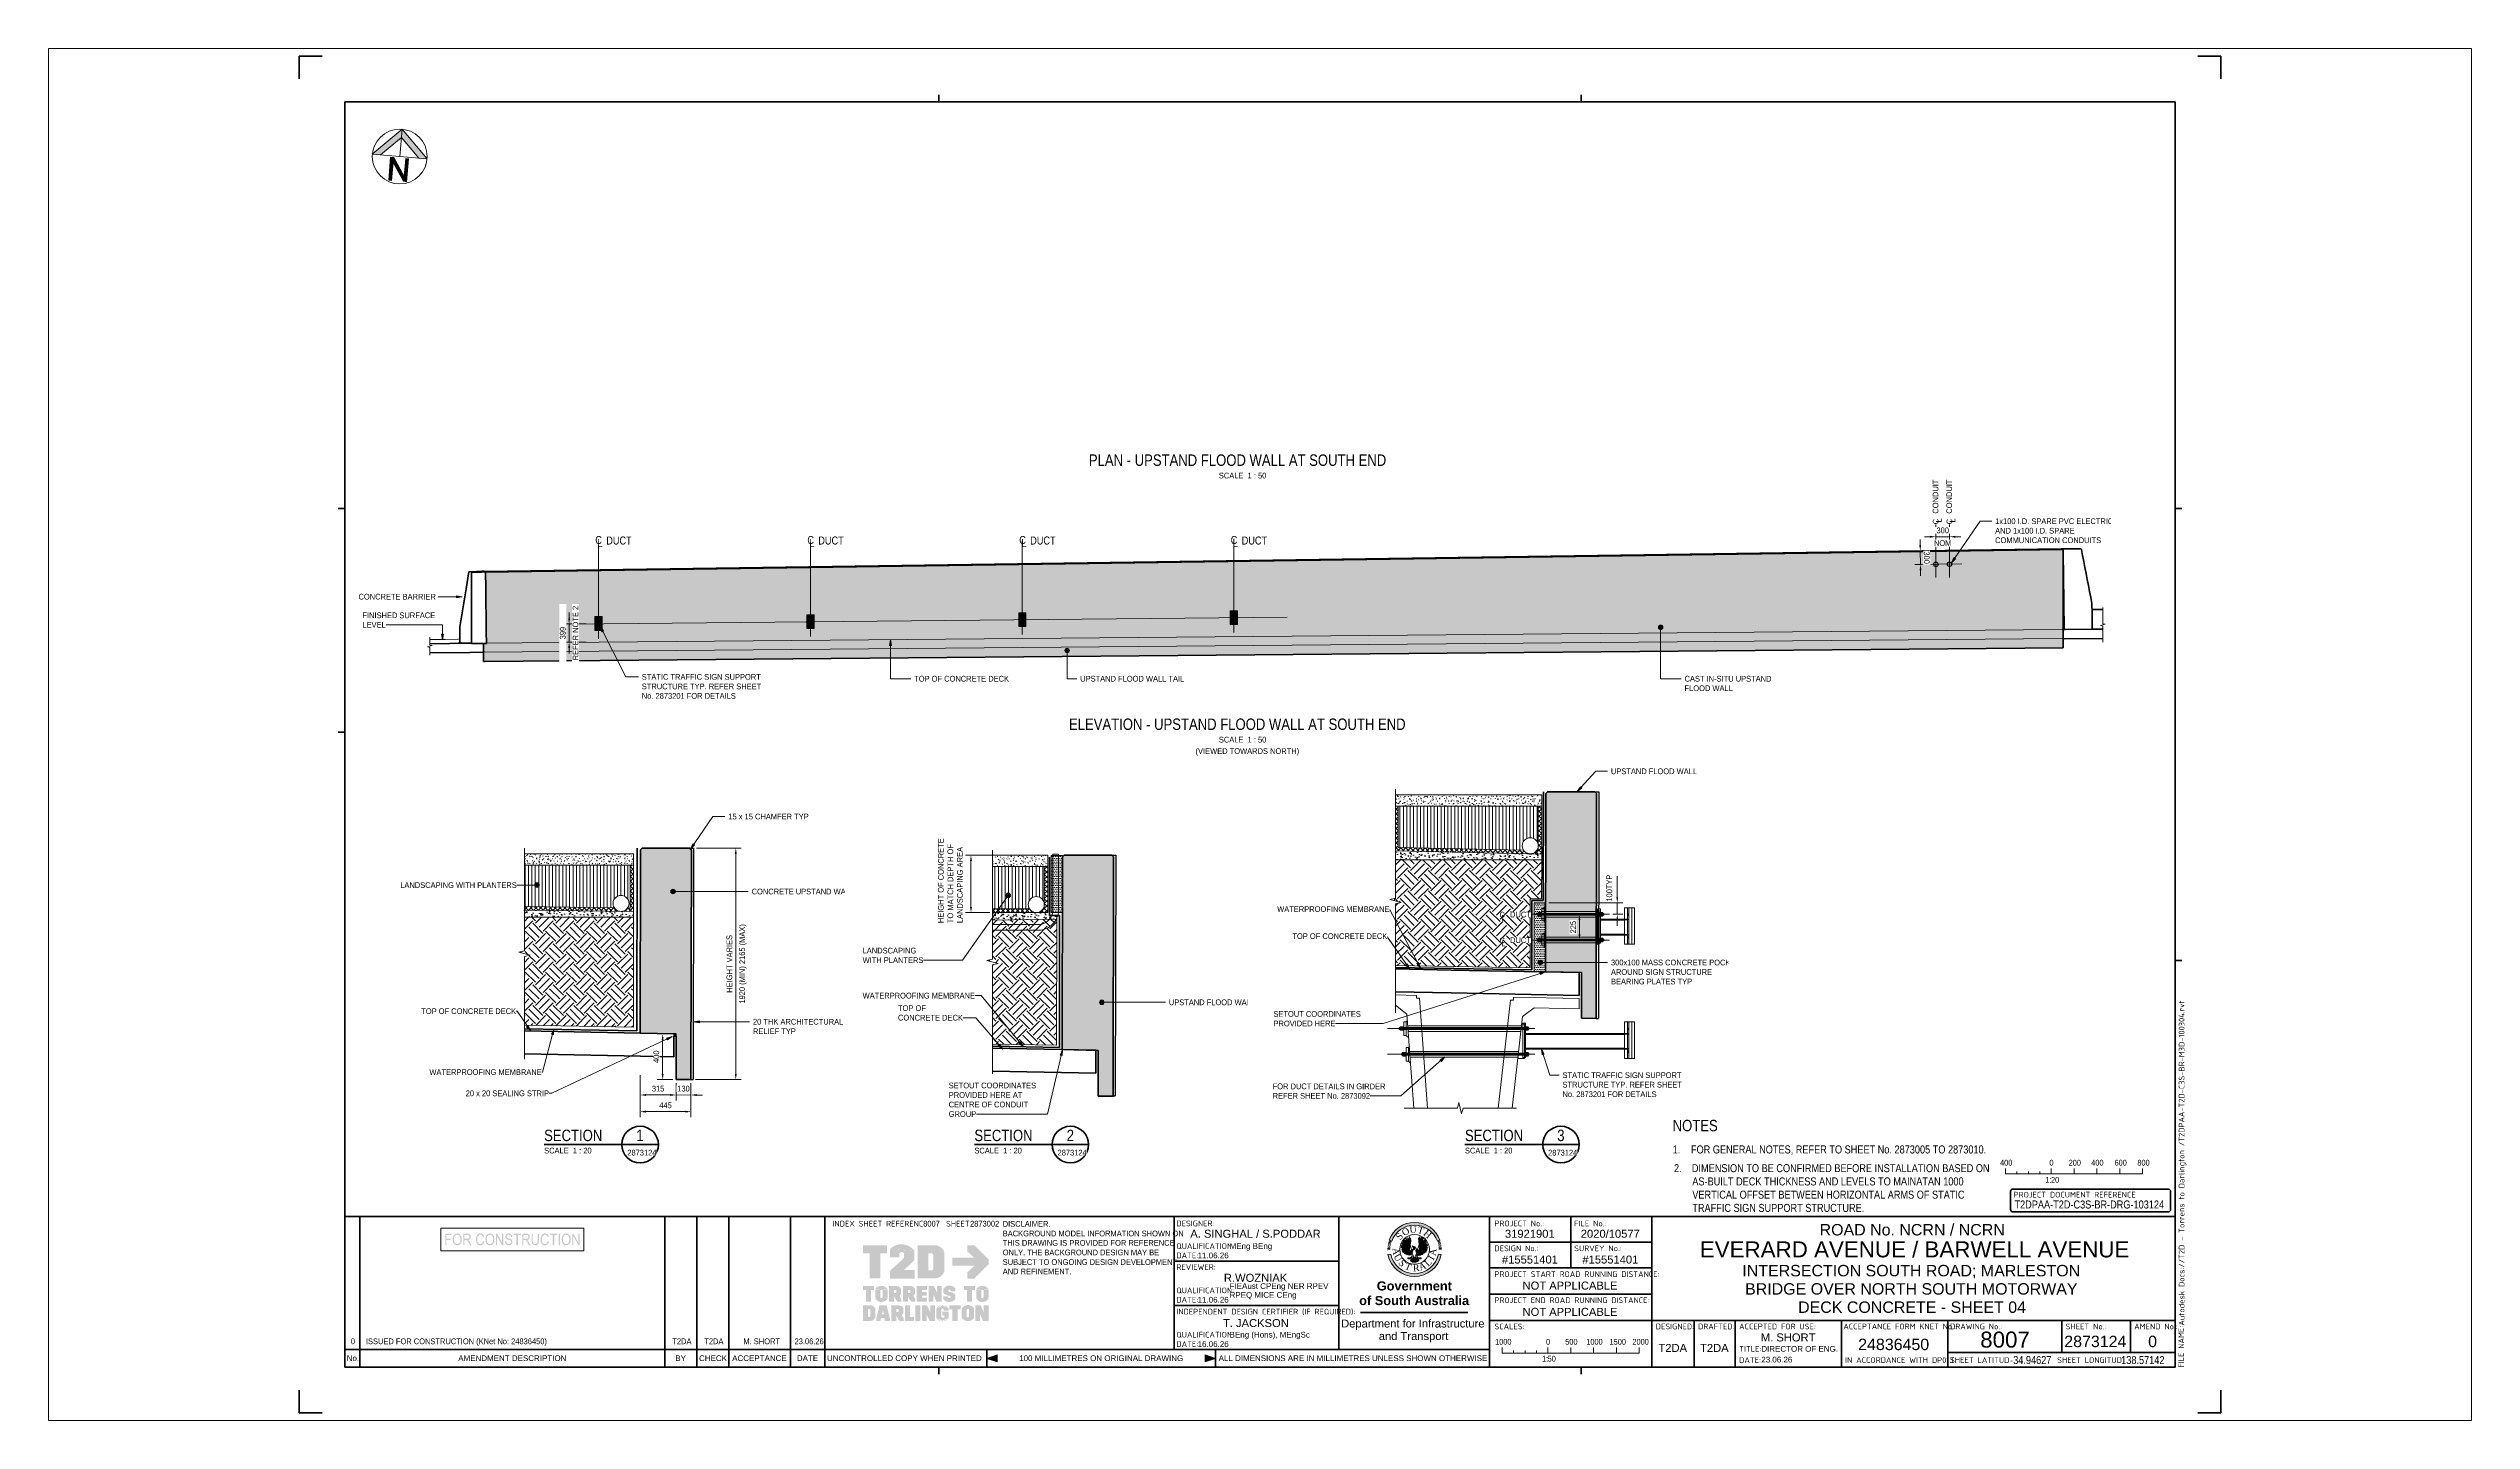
# Paper-space layout 'Layout1' of a CAD drawing. Header units: metres. Extents: x -0.11 to 0.95, y 0 to 0.6.
# The model-space entities are those that its viewports show. They can reach past a viewport. Long polylines and large blocks are cut down to what shows.
import ezdxf

# ---------------------------------------------------------------- set-up
doc = ezdxf.new("R2010")
doc.units = ezdxf.units.M
for name, pattern in [('Dash', [0.00635, 0.003175, -0.003175]), ('JacobsCenter', [0.015, 0.009, -0.0015, 0.003, -0.0015]), ('JacobsDash', [0.0045, 0.003, -0.0015]), ('JacobsDoubleCenter', [0.0255, 0.015, -0.0015, 0.003, -0.0015, 0.003, -0.0015])]:
    doc.linetypes.add(name, pattern=pattern)
doc.layers.get('Defpoints').update_dxf_attribs({"color": 41})
for name, color, linetype, lineweight in [('A-ANNO-DIMS', 7, 'Continuous', 9), ('A-ANNO-NOTE', 7, 'Continuous', 9), ('A-ANNO-NOTE-STAMP', 10, 'Continuous', 18), ('A-DETL', 7, 'Continuous', 13), ('A-DETL-GENF', 7, 'Continuous', 9), ('A-DETL-THIN', 7, 'Continuous', 9), ('A-FLOR', 7, 'Continuous', 50), ('A-FLOR-HDLN', 7, 'JacobsDash', 18), ('A-WALL', 7, 'Continuous', 50), ('A-WALL-HDLN', 7, 'JacobsDash', 18), ('C-TOPO', 7, 'Continuous', 9), ('C-TOPO-HDLN', 7, 'Dash', 9), ('G-ANNO-TEXT', 7, 'Continuous', 9), ('G-ANNO-TTLB', 7, 'Continuous', 9), ('G-IMPT', 7, 'Continuous', 13), ('S-BEAM', 7, 'Continuous', 50), ('S-BEAM-HDLN', 7, 'JacobsDash', 18), ('S-FSTN', 7, 'Continuous', 18)]:
    doc.layers.add(name, color=color, linetype=linetype, lineweight=lineweight)
doc.layers.add('G-ANNO-NPLT', color=191, linetype='Continuous', plot=False)
doc.layers.get('G-ANNO-NPLT').freeze()
doc.styles.add('Arial', font='arial.ttf', dxfattribs={"height": 0.0025})
doc.styles.add('Arial Narrow', font='ARIALN.TTF', dxfattribs={"height": 0.175})
doc.styles.add('Arial Narrow_1', font='ARIALN.TTF', dxfattribs={"height": 0.125})
doc.styles.add('Arial Narrow_2', font='ARIALN.TTF', dxfattribs={"height": 0.0025})
doc.styles.add('Arial Narrow_3', font='ARIALN.TTF', dxfattribs={"height": 0.05})
doc.styles.add('Arial Narrow_4', font='ARIALN.TTF', dxfattribs={"height": 0.0035})
doc.styles.add('Arial Narrow_5', font='ARIALN.TTF', dxfattribs={"height": 0.005})
doc.styles.add('Arial Narrow_6', font='ARIALN.TTF', dxfattribs={"width": 0.9, "height": 0.0025})
doc.styles.add('Arial_1', font='arial.ttf', dxfattribs={"height": 0.0035})
doc.styles.add('Arial_2', font='arial.ttf', dxfattribs={"height": 0.005})
doc.styles.add('Arial_3', font='arial.ttf', dxfattribs={"height": 0.007})
doc.styles.add('Arial_B', font='arialbd.ttf', dxfattribs={"height": 0.004})
doc.styles.add('ISOCPEUR', font='isocpeur.ttf', dxfattribs={"height": 0.0025})
doc.styles.add('Times New Roman', font='times.ttf', dxfattribs={"height": 0.008001})
doc.dimstyles.new('Dimension_Standard_O__mm_', dxfattribs={"dimscale": 0.3048, "dimtxt": 0.127929, "dimasz": 0.410105, "dimexe": 0.393701, "dimexo": 0.246063, "dimgap": 0.246063, "dimtad": 1, "dimdec": 0, "dimlfac": 1000, "dimzin": 0, "dimdsep": 46, "dimtxsty": 'Arial Narrow_1', "dimsah": 1, "dimcen": 0.09, "dimaunit": 1, "dimadec": 4, "dimazin": 0, "dimtfac": 1, "dimtdec": 4, "dimtix": 1, "dimtmove": 0, "dimatfit": 3, "dimfxl": 1, "dimtvp": 1, "dimtfill": 1, "dimtolj": 1, "dimtzin": 0, "dimlwd": 18, "dimlwe": 18, "dimarcsym": 2})
doc.dimstyles.new('Dimension_Standard_O__mm__1', dxfattribs={"dimscale": 0.3048, "dimtxt": 0.051172, "dimasz": 0.164042, "dimexe": 0.15748, "dimexo": 0.098425, "dimgap": 0.098425, "dimtad": 1, "dimdec": 0, "dimlfac": 1000, "dimzin": 0, "dimdsep": 46, "dimtxsty": 'Arial Narrow_3', "dimsah": 1, "dimcen": 0.09, "dimaunit": 1, "dimadec": 4, "dimazin": 0, "dimtfac": 1, "dimtdec": 4, "dimtix": 1, "dimtmove": 0, "dimatfit": 3, "dimfxl": 1, "dimtvp": 1, "dimtfill": 1, "dimtolj": 1, "dimtzin": 0, "dimlwd": 18, "dimlwe": 18, "dimarcsym": 2})
doc.dimstyles.new('Dimension_Standard_O__mm__2', dxfattribs={"dimscale": 0.3048, "dimtxt": 0.051172, "dimasz": 0.164042, "dimexe": 0.15748, "dimexo": 0.098425, "dimgap": 0.098425, "dimtad": 1, "dimdec": 0, "dimlfac": 1000, "dimzin": 0, "dimdsep": 46, "dimtxsty": 'Arial Narrow_3', "dimsah": 1, "dimcen": 0.09, "dimaunit": 1, "dimadec": 4, "dimazin": 0, "dimtfac": 1, "dimtdec": 4, "dimtix": 1, "dimtmove": 2, "dimatfit": 3, "dimfxl": 1, "dimtvp": 1, "dimtfill": 1, "dimtolj": 1, "dimtzin": 0, "dimlwd": 18, "dimlwe": 18, "dimarcsym": 2})
pattern_1 = [(0, (397.007998, 22.258), (0.00794, 0.01587), [0.00067, -0.0152])]

# ---------------------------------------------------------------- blocks, each defined once
blk = doc.blocks.new('T2DPAA-T2D-PWA-DE-XRF-000001 - Drawing3_dwg-8554483-DECK CONCRETE - SHEET 04')
at = {"layer": 'G-IMPT'}
h = blk.add_hatch(color=256, dxfattribs=at)
edge = h.paths.add_edge_path()
edge.add_line((0.1549, 0.1015), (0.1515, 0.1021))
edge.add_arc((0.1226, 0.1077), 0.0295, 190.997, 349.003, ccw=False)
edge.add_line((0.0937, 0.1021), (0.0903, 0.1015))
edge.add_arc((0.1226, 0.1077), 0.0329, 190.997, 349.003)
edge = h.paths.add_edge_path()
edge.add_arc((0.1226, 0.1077), 0.0329, 20.0475, 159.9525, ccw=False)
edge.add_line((0.1535, 0.119), (0.1503, 0.1178))
edge.add_arc((0.1226, 0.1077), 0.0295, 20.0475, 159.9525)
edge.add_line((0.0949, 0.1178), (0.0917, 0.119))
h = blk.add_hatch(color=256, dxfattribs=at)
edge = h.paths.add_edge_path()
edge.add_arc((0.1226, 0.1077), 0.0329, 161.3902, 162.9856, ccw=False)
edge.add_line((0.0915, 0.1183), (0.0914, 0.1182))
edge.add_line((0.0915, 0.1183), (0.0947, 0.1172))
edge.add_line((0.0947, 0.1171), (0.0947, 0.1172))
edge.add_arc((0.1226, 0.1077), 0.0295, 161.3902, 162.9856)
edge.add_line((0.0944, 0.1163), (0.0911, 0.1174))
h = blk.add_hatch(color=256, dxfattribs=at)
edge = h.paths.add_edge_path()
edge.add_line((0.1206, 0.1074), (0.1207, 0.1074))
edge.add_line((0.1207, 0.1074), (0.1206, 0.1074))
edge = h.paths.add_edge_path()
edge.add_line((0.1166, 0.11), (0.1166, 0.1074))
edge.add_line((0.1166, 0.1074), (0.1183, 0.1065))
edge.add_line((0.1183, 0.1065), (0.119, 0.1076))
edge.add_line((0.119, 0.1076), (0.1204, 0.1079))
edge.add_line((0.1204, 0.1079), (0.1207, 0.1074))
edge.add_line((0.1207, 0.1074), (0.1211, 0.1067))
edge.add_line((0.1211, 0.1067), (0.1187, 0.1008))
edge.add_line((0.1187, 0.1008), (0.1178, 0.1012))
edge.add_line((0.1178, 0.1012), (0.1166, 0.1008))
edge.add_line((0.1166, 0.1008), (0.1161, 0.1012))
edge.add_line((0.1161, 0.1012), (0.1147, 0.101))
edge.add_line((0.1147, 0.101), (0.1143, 0.1017))
edge.add_line((0.1143, 0.1017), (0.1131, 0.1012))
edge.add_line((0.1131, 0.1012), (0.1128, 0.1022))
edge.add_line((0.1128, 0.1022), (0.1119, 0.1019))
edge.add_line((0.1119, 0.1019), (0.1119, 0.1029))
edge.add_line((0.1119, 0.1029), (0.1105, 0.1027))
edge.add_line((0.1105, 0.1027), (0.1107, 0.1043))
edge.add_line((0.1107, 0.1043), (0.1091, 0.1041))
edge.add_line((0.1091, 0.1041), (0.1095, 0.1057))
edge.add_line((0.1095, 0.1057), (0.1077, 0.106))
edge.add_line((0.1077, 0.106), (0.1081, 0.1069))
edge.add_line((0.1081, 0.1069), (0.1072, 0.1074))
edge.add_line((0.1072, 0.1074), (0.1081, 0.1091))
edge.add_line((0.1081, 0.1091), (0.1069, 0.11))
edge.add_line((0.1069, 0.11), (0.1081, 0.1112))
edge.add_line((0.1081, 0.1112), (0.1069, 0.1122))
edge.add_line((0.1069, 0.1122), (0.1085, 0.113))
edge.add_line((0.1085, 0.113), (0.1072, 0.1143))
edge.add_line((0.1072, 0.1143), (0.1095, 0.1145))
edge.add_line((0.1095, 0.1145), (0.1081, 0.116))
edge.add_line((0.1081, 0.116), (0.1105, 0.116))
edge.add_line((0.1105, 0.116), (0.1088, 0.1179))
edge.add_line((0.1088, 0.1179), (0.1119, 0.1163))
edge.add_line((0.1119, 0.1163), (0.1105, 0.1193))
edge.add_line((0.1105, 0.1193), (0.1138, 0.1172))
edge.add_line((0.1138, 0.1172), (0.1121, 0.121))
edge.add_line((0.1121, 0.121), (0.1147, 0.1181))
edge.add_line((0.1147, 0.1181), (0.1143, 0.1224))
edge.add_line((0.1143, 0.1224), (0.1159, 0.1188))
edge.add_line((0.1159, 0.1188), (0.1166, 0.1236))
edge.add_line((0.1166, 0.1236), (0.1171, 0.1207))
edge.add_line((0.1171, 0.1207), (0.1178, 0.1214))
edge.add_line((0.1178, 0.1214), (0.118, 0.1179))
edge.add_line((0.118, 0.1179), (0.1171, 0.1131))
edge.add_line((0.1171, 0.1131), (0.1178, 0.111))
edge.add_line((0.1178, 0.111), (0.1166, 0.11))
for points in [[(0.1105, 0.1193), (0.1088, 0.1179), (0.1119, 0.1163)], [(0.1369, 0.1093), (0.1385, 0.1081), (0.1367, 0.1074), (0.1376, 0.106), (0.1357, 0.106), (0.1367, 0.1043), (0.1348, 0.1043), (0.1348, 0.1031), (0.1336, 0.1034), (0.1331, 0.1022), (0.1322, 0.1024), (0.1317, 0.1015), (0.1305, 0.1017), (0.1301, 0.101), (0.1296, 0.1015), (0.1291, 0.1005), (0.1286, 0.1008), (0.1277, 0.1003), (0.1275, 0.101), (0.1268, 0.1003), (0.1251, 0.1029), (0.1242, 0.1065), (0.1246, 0.1076), (0.1263, 0.1076), (0.127, 0.1067), (0.1284, 0.1072), (0.1291, 0.11), (0.1275, 0.1112), (0.1282, 0.1133), (0.1275, 0.1219), (0.1284, 0.121), (0.1289, 0.1236), (0.1294, 0.1193), (0.1312, 0.1226), (0.1305, 0.1191), (0.1331, 0.1212), (0.1317, 0.1179), (0.1348, 0.1195), (0.1324, 0.116), (0.1364, 0.1179), (0.1341, 0.1155), (0.1371, 0.116), (0.1355, 0.1143), (0.1381, 0.1141), (0.1364, 0.1131), (0.1383, 0.1124), (0.1367, 0.1114), (0.1385, 0.11)], [(0.1312, 0.1226), (0.1331, 0.1212), (0.1305, 0.1191)], [(0.1348, 0.1195), (0.1364, 0.1179), (0.1324, 0.116)], [(0.1069, 0.1122), (0.1069, 0.11), (0.1081, 0.1112)], [(0.1081, 0.116), (0.1072, 0.1143), (0.1095, 0.1145)], [(0.1077, 0.106), (0.1091, 0.1041), (0.1095, 0.1057)], [(0.1105, 0.1027), (0.1119, 0.1019), (0.1119, 0.1029)], [(0.1225, 0.0967), (0.1233, 0.0985), (0.1277, 0.0943), (0.1263, 0.0929), (0.1237, 0.092), (0.1202, 0.0924), (0.1176, 0.0943), (0.1218, 0.0984)], [(0.1291, 0.1005), (0.1301, 0.101), (0.1296, 0.1015)], [(0.1317, 0.1015), (0.1331, 0.1022), (0.1322, 0.1024)], [(0.1383, 0.1124), (0.1381, 0.1141), (0.1364, 0.1131)]]:
    blk.add_hatch(color=256, dxfattribs=at).paths.add_polyline_path(points)
h = blk.add_hatch(color=256, dxfattribs=at)
edge = h.paths.add_edge_path()
edge.add_line((0.154, 0.1174), (0.1508, 0.1163))
edge.add_arc((0.1226, 0.1077), 0.0295, 17.0144, 18.6098)
edge.add_line((0.1505, 0.1172), (0.1505, 0.1171))
edge.add_line((0.1505, 0.1172), (0.1537, 0.1183))
edge.add_line((0.1538, 0.1182), (0.1537, 0.1183))
edge.add_arc((0.1226, 0.1077), 0.0329, 17.0144, 18.6098, ccw=False)
h = blk.add_hatch(color=256, dxfattribs=at)
edge = h.paths.add_edge_path()
edge.add_line((0.0931, 0.1083), (0.0897, 0.1083))
edge.add_arc((0.1226, 0.1077), 0.0329, 177.3415, 178.9368, ccw=False)
edge.add_line((0.0897, 0.1094), (0.0897, 0.1093))
edge.add_line((0.0897, 0.1094), (0.0932, 0.1092))
edge.add_line((0.0932, 0.1091), (0.0932, 0.1092))
edge.add_arc((0.1226, 0.1077), 0.0295, 177.3415, 178.9368)
h = blk.add_hatch(color=256, dxfattribs=at)
edge = h.paths.add_edge_path()
edge.add_line((0.0931, 0.1069), (0.0897, 0.1068))
edge.add_arc((0.1226, 0.1077), 0.0329, 180, 181.5953, ccw=False)
edge.add_line((0.0897, 0.1078), (0.0897, 0.1077))
edge.add_line((0.0897, 0.1078), (0.0931, 0.1078))
edge.add_line((0.0931, 0.1077), (0.0931, 0.1078))
edge.add_arc((0.1226, 0.1077), 0.0295, 180, 181.5953)
h = blk.add_hatch(color=256, dxfattribs=at)
edge = h.paths.add_edge_path()
edge.add_arc((0.1226, 0.1077), 0.0329, 174.6829, 176.2783, ccw=False)
edge.add_line((0.0899, 0.1109), (0.0898, 0.1108))
edge.add_line((0.0899, 0.1109), (0.0933, 0.1106))
edge.add_line((0.0933, 0.1105), (0.0933, 0.1106))
edge.add_arc((0.1226, 0.1077), 0.0295, 174.6829, 176.2783)
edge.add_line((0.0932, 0.1096), (0.0898, 0.1099))
h = blk.add_hatch(color=256, dxfattribs=at)
edge = h.paths.add_edge_path()
edge.add_arc((0.1226, 0.1077), 0.0329, 172.0244, 173.6197, ccw=False)
edge.add_line((0.09, 0.1124), (0.09, 0.1123))
edge.add_line((0.09, 0.1124), (0.0934, 0.1119))
edge.add_line((0.0934, 0.1118), (0.0934, 0.1119))
edge.add_arc((0.1226, 0.1077), 0.0295, 172.0244, 173.6197)
edge.add_line((0.0933, 0.111), (0.0899, 0.1114))
h = blk.add_hatch(color=256, dxfattribs=at)
edge = h.paths.add_edge_path()
edge.add_arc((0.1226, 0.1077), 0.0329, 169.3658, 170.9612, ccw=False)
edge.add_line((0.0903, 0.1139), (0.0903, 0.1138))
edge.add_line((0.0903, 0.1139), (0.0937, 0.1133))
edge.add_line((0.0936, 0.1132), (0.0937, 0.1133))
edge.add_arc((0.1226, 0.1077), 0.0295, 169.3658, 170.9612)
edge.add_line((0.0935, 0.1124), (0.0901, 0.1129))
h = blk.add_hatch(color=256, dxfattribs=at)
edge = h.paths.add_edge_path()
edge.add_arc((0.1226, 0.1077), 0.0329, 166.7073, 168.3026, ccw=False)
edge.add_line((0.0906, 0.1154), (0.0906, 0.1153))
edge.add_line((0.0906, 0.1154), (0.0939, 0.1146))
edge.add_line((0.0939, 0.1145), (0.0939, 0.1146))
edge.add_arc((0.1226, 0.1077), 0.0295, 166.7073, 168.3026)
edge.add_line((0.0937, 0.1137), (0.0904, 0.1144))
h = blk.add_hatch(color=256, dxfattribs=at)
edge = h.paths.add_edge_path()
edge.add_line((0.0941, 0.115), (0.0907, 0.1159))
edge.add_arc((0.1226, 0.1077), 0.0329, 164.0488, 165.6441, ccw=False)
edge.add_line((0.091, 0.1169), (0.091, 0.1168))
edge.add_line((0.091, 0.1169), (0.0943, 0.1159))
edge.add_line((0.0943, 0.1158), (0.0943, 0.1159))
edge.add_arc((0.1226, 0.1077), 0.0295, 164.0488, 165.6441)
h = blk.add_hatch(color=256, dxfattribs=at)
edge = h.paths.add_edge_path()
edge.add_line((0.1232, 0.1095), (0.1225, 0.1076))
edge.add_line((0.1225, 0.1076), (0.1207, 0.1074))
edge.add_line((0.1207, 0.1074), (0.1207, 0.1074))
edge.add_line((0.1207, 0.1074), (0.1216, 0.1086))
edge.add_line((0.1216, 0.1086), (0.1197, 0.1119))
edge.add_line((0.1197, 0.1119), (0.1232, 0.1107))
edge.add_line((0.1232, 0.1107), (0.1239, 0.1098))
edge.add_line((0.1239, 0.1098), (0.1232, 0.1095))
h = blk.add_hatch(color=256, dxfattribs=at)
edge = h.paths.add_edge_path()
edge.add_arc((0.1226, 0.1077), 0.0295, 14.3559, 15.9512)
edge.add_line((0.1509, 0.1159), (0.1509, 0.1158))
edge.add_line((0.1509, 0.1159), (0.1542, 0.1169))
edge.add_line((0.1542, 0.1168), (0.1542, 0.1169))
edge.add_arc((0.1226, 0.1077), 0.0329, 14.3559, 15.9512, ccw=False)
edge.add_line((0.1545, 0.1159), (0.1511, 0.115))
h = blk.add_hatch(color=256, dxfattribs=at)
edge = h.paths.add_edge_path()
edge.add_line((0.1548, 0.1144), (0.1514, 0.1137))
edge.add_arc((0.1226, 0.1077), 0.0295, 11.6974, 13.2927)
edge.add_line((0.1512, 0.1146), (0.1513, 0.1145))
edge.add_line((0.1512, 0.1146), (0.1546, 0.1154))
edge.add_line((0.1546, 0.1153), (0.1546, 0.1154))
edge.add_arc((0.1226, 0.1077), 0.0329, 11.6974, 13.2927, ccw=False)
h = blk.add_hatch(color=256, dxfattribs=at)
edge = h.paths.add_edge_path()
edge.add_arc((0.1226, 0.1077), 0.0295, 9.0388, 10.6342)
edge.add_line((0.1515, 0.1133), (0.1515, 0.1132))
edge.add_line((0.1515, 0.1133), (0.1549, 0.1139))
edge.add_line((0.1549, 0.1138), (0.1549, 0.1139))
edge.add_arc((0.1226, 0.1077), 0.0329, 9.0388, 10.6342, ccw=False)
edge.add_line((0.1551, 0.1129), (0.1517, 0.1124))
h = blk.add_hatch(color=256, dxfattribs=at)
edge = h.paths.add_edge_path()
edge.add_arc((0.1226, 0.1077), 0.0295, 6.3803, 7.9756)
edge.add_line((0.1518, 0.1119), (0.1518, 0.1118))
edge.add_line((0.1518, 0.1119), (0.1552, 0.1124))
edge.add_line((0.1552, 0.1123), (0.1552, 0.1124))
edge.add_arc((0.1226, 0.1077), 0.0329, 6.3803, 7.9756, ccw=False)
edge.add_line((0.1553, 0.1114), (0.1519, 0.111))
h = blk.add_hatch(color=256, dxfattribs=at)
edge = h.paths.add_edge_path()
edge.add_line((0.1554, 0.1099), (0.152, 0.1096))
edge.add_arc((0.1226, 0.1077), 0.0295, 3.7217, 5.3171)
edge.add_line((0.1519, 0.1106), (0.1519, 0.1105))
edge.add_line((0.1519, 0.1106), (0.1553, 0.1109))
edge.add_line((0.1553, 0.1108), (0.1553, 0.1109))
edge.add_arc((0.1226, 0.1077), 0.0329, 3.7217, 5.3171, ccw=False)
h = blk.add_hatch(color=256, dxfattribs=at)
edge = h.paths.add_edge_path()
edge.add_line((0.1555, 0.1083), (0.1521, 0.1083))
edge.add_arc((0.1226, 0.1077), 0.0295, 1.0632, 2.6585)
edge.add_line((0.152, 0.1092), (0.152, 0.1091))
edge.add_line((0.152, 0.1092), (0.1554, 0.1094))
edge.add_line((0.1555, 0.1093), (0.1554, 0.1094))
edge.add_arc((0.1226, 0.1077), 0.0329, 1.0632, 2.6585, ccw=False)
h = blk.add_hatch(color=256, dxfattribs=at)
edge = h.paths.add_edge_path()
edge.add_line((0.1555, 0.1068), (0.152, 0.1069))
edge.add_arc((0.1226, 0.1077), 0.0295, 358.4047, 360)
edge.add_line((0.1521, 0.1078), (0.1521, 0.1077))
edge.add_line((0.1521, 0.1078), (0.1555, 0.1078))
edge.add_line((0.1555, 0.1077), (0.1555, 0.1078))
edge.add_arc((0.1226, 0.1077), 0.0329, 358.4047, 360, ccw=False)
for p, q in [((0.0917, 0.119), (0.0949, 0.1178)), ((0.1105, 0.1193), (0.1088, 0.1179)), ((0.1088, 0.1179), (0.1119, 0.1163)), ((0.1119, 0.1163), (0.1105, 0.1193)), ((0.1305, 0.1191), (0.1312, 0.1226)), ((0.1331, 0.1212), (0.1305, 0.1191)), ((0.1312, 0.1226), (0.1331, 0.1212)), ((0.1324, 0.116), (0.1348, 0.1195)), ((0.1364, 0.1179), (0.1324, 0.116)), ((0.1348, 0.1195), (0.1364, 0.1179)), ((0.1503, 0.1178), (0.1535, 0.119)), ((0.0903, 0.1015), (0.0937, 0.1021)), ((0.1069, 0.1122), (0.1069, 0.11)), ((0.1081, 0.1112), (0.1069, 0.1122)), ((0.1069, 0.11), (0.1081, 0.1112)), ((0.1081, 0.116), (0.1072, 0.1143)), ((0.1072, 0.1143), (0.1095, 0.1145)), ((0.1077, 0.106), (0.1091, 0.1041)), ((0.1095, 0.1057), (0.1077, 0.106)), ((0.1095, 0.1145), (0.1081, 0.116)), ((0.1091, 0.1041), (0.1095, 0.1057)), ((0.1119, 0.1029), (0.1105, 0.1027)), ((0.1105, 0.1027), (0.1119, 0.1019)), ((0.1119, 0.1019), (0.1119, 0.1029)), ((0.115, 0.0967), (0.1197, 0.0967)), ((0.1211, 0.1003), (0.1173, 0.0974)), ((0.1244, 0.1003), (0.1272, 0.0974)), ((0.1256, 0.0967), (0.1308, 0.0967)), ((0.1296, 0.1015), (0.1291, 0.1005)), ((0.1291, 0.1005), (0.1301, 0.101)), ((0.1301, 0.101), (0.1296, 0.1015)), ((0.1322, 0.1024), (0.1317, 0.1015)), ((0.1317, 0.1015), (0.1331, 0.1022)), ((0.1331, 0.1022), (0.1322, 0.1024)), ((0.1381, 0.1141), (0.1364, 0.1131)), ((0.1364, 0.1131), (0.1383, 0.1124)), ((0.1383, 0.1124), (0.1381, 0.1141)), ((0.1515, 0.1021), (0.1549, 0.1015))]:
    blk.add_line(p, q, dxfattribs=at)
at = {"layer": 'G-IMPT', "flags": 128}
for points in [[(0.1085, 0.113), (0.1072, 0.1143), (0.1095, 0.1145), (0.1081, 0.116), (0.1105, 0.116), (0.1088, 0.1179), (0.1119, 0.1163), (0.1105, 0.1193), (0.1138, 0.1172), (0.1121, 0.121), (0.1147, 0.1181), (0.1143, 0.1224), (0.1159, 0.1188), (0.1166, 0.1236), (0.1171, 0.1207), (0.1178, 0.1214), (0.118, 0.1179), (0.1171, 0.1131), (0.119, 0.1076), (0.1204, 0.1079), (0.1211, 0.1067), (0.1187, 0.1008), (0.1178, 0.1012), (0.1166, 0.1008), (0.1161, 0.1012), (0.1147, 0.101), (0.1143, 0.1017), (0.1131, 0.1012), (0.1128, 0.1022), (0.1119, 0.1019), (0.1119, 0.1029), (0.1105, 0.1027), (0.1107, 0.1043), (0.1091, 0.1041), (0.1095, 0.1057), (0.1077, 0.106), (0.1081, 0.1069), (0.1072, 0.1074), (0.1081, 0.1091), (0.1069, 0.11), (0.1081, 0.1112), (0.1069, 0.1122), (0.1087, 0.1131)], [(0.1199, 0.1031), (0.1225, 0.0967), (0.1251, 0.1029), (0.1242, 0.1065), (0.1246, 0.1076), (0.1263, 0.1076), (0.1282, 0.1133), (0.1275, 0.1219), (0.1284, 0.121), (0.1289, 0.1236), (0.1294, 0.1193), (0.1312, 0.1226), (0.1305, 0.1191), (0.1331, 0.1212), (0.1317, 0.1179), (0.1348, 0.1195), (0.1324, 0.116), (0.1364, 0.1179), (0.1341, 0.1155), (0.1371, 0.116), (0.1355, 0.1143), (0.1381, 0.1141), (0.1364, 0.1131), (0.1383, 0.1124), (0.1367, 0.1114), (0.1385, 0.11), (0.1369, 0.1093), (0.1385, 0.1081), (0.1367, 0.1074), (0.1376, 0.106), (0.1357, 0.106), (0.1367, 0.1043), (0.1348, 0.1043), (0.1348, 0.1031), (0.1336, 0.1034), (0.1331, 0.1022), (0.1322, 0.1024), (0.1317, 0.1015), (0.1305, 0.1017), (0.1301, 0.101), (0.1296, 0.1015), (0.1291, 0.1005), (0.1286, 0.1008), (0.1277, 0.1003), (0.1275, 0.101), (0.1268, 0.1003), (0.1251, 0.1029)], [(0.1206, 0.0974), (0.1145, 0.0974), (0.1145, 0.0962), (0.1194, 0.0962)], [(0.119, 0.1076), (0.1183, 0.1065), (0.1166, 0.1074), (0.1166, 0.11), (0.1178, 0.111)], [(0.1218, 0.0984), (0.1176, 0.0943), (0.1202, 0.0924), (0.1237, 0.092), (0.1263, 0.0929), (0.1277, 0.0943), (0.1233, 0.0985)], [(0.1239, 0.1098), (0.1244, 0.1091), (0.1246, 0.1076)], [(0.1246, 0.0974), (0.1308, 0.0974), (0.1308, 0.0962), (0.126, 0.0962)], [(0.1263, 0.1076), (0.127, 0.1067), (0.1284, 0.1072), (0.1291, 0.11), (0.1275, 0.1112)]]:
    blk.add_lwpolyline(points, dxfattribs=at)
blk.add_lwpolyline([(0.1206, 0.1074), (0.1216, 0.1086), (0.1197, 0.1119), (0.1232, 0.1107), (0.1239, 0.1098), (0.1232, 0.1095), (0.1225, 0.1076)], close=True, dxfattribs=at)
at = {"layer": 'G-IMPT'}
blk.add_circle((0.1226, 0.1077), 0.018, dxfattribs=at)
for radius, start, end in [(0.0329, 20.0475, 159.9525), (0.0295, 20.0475, 159.9525), (0.0329, 190.997, 349.003), (0.0295, 190.997, 349.003)]:
    blk.add_arc((0.1226, 0.1077), radius, start, end, dxfattribs=at)
at = {"layer": 'G-IMPT', "lineweight": 9, "char_height": 0.008, "attachment_point": 2, "line_spacing_factor": 1.029793, "style": 'Times New Roman'}
for s, insert, width, rotation in [('S', (0.1012, 0.1263), 0.008041, 49.0663), ('O', (0.1099, 0.133), 0.010353, 26.6943), ('U', (0.1205, 0.136), 0.010353, 4.3222), ('T', (0.1314, 0.1347), 0.008744, 341.9502), ('H', (0.141, 0.1293), 0.010353, 319.5782), ('A', (0.104, 0.106), 0.010353, 279.6978), ('U', (0.1058, 0.0996), 0.010353, 300.15), ('S', (0.1107, 0.0935), 0.008041, 310.3575), ('T', (0.1164, 0.0903), 0.008744, 336.9699), ('R', (0.1244, 0.0893), 0.009549, 3.701), ('A', (0.1307, 0.0909), 0.010353, 21.3382), ('L', (0.1363, 0.0949), 0.008744, 42.375), ('I', (0.1395, 0.0995), 0.004825, 60.5783), ('A', (0.141, 0.1048), 0.010353, 83.64)]:
    blk.add_mtext(s, dxfattribs=dict(at, insert=insert, width=width, rotation=rotation))
blk = doc.blocks.new('T2DPAA-T2D-PWA-DE-XRF-000001 - Standard-8554985-DECK CONCRETE - SHEET 04')
at = {"layer": 'G-ANNO-TTLB', "true_color": 0x1d4a5c}
h = blk.add_hatch(color=139, dxfattribs=at)
edge = h.paths.add_edge_path()
edge.add_line((0.2623, 0.0443), (0.2623, 0.0452))
edge.add_arc((0.2616, 0.044), 0.00145, 58.8241, 99.793)
edge.add_line((0.2613, 0.0454), (0.2613, 0.0441))
edge.add_arc((0.2616, 0.0455), 0.00141, 259.7202, 301.6629)
edge = h.paths.add_edge_path()
edge.add_arc((0.2625, 0.0448), 0.00224, 301.808, 330.1086, ccw=False)
edge.add_line((0.2637, 0.0429), (0.2645, 0.0415))
edge.add_line((0.2645, 0.0415), (0.2645, 0.0403))
edge.add_line((0.2645, 0.0403), (0.2627, 0.0403))
edge.add_line((0.2627, 0.0403), (0.2613, 0.0425))
edge.add_line((0.2613, 0.0425), (0.2613, 0.0403))
edge.add_line((0.2613, 0.0403), (0.2591, 0.0403))
edge.add_line((0.2591, 0.0403), (0.2591, 0.0471))
edge.add_line((0.2591, 0.0471), (0.2624, 0.0471))
edge.add_arc((0.2623, 0.0446), 0.00248, 32.8357, 87.7033, ccw=False)
edge.add_line((0.2644, 0.046), (0.2644, 0.0437))
edge = h.paths.add_edge_path()
edge.add_line((0.2674, 0.0527), (0.2674, 0.0537))
edge.add_arc((0.2667, 0.0524), 0.00145, 58.8241, 99.793)
edge.add_line((0.2665, 0.0539), (0.2665, 0.0526))
edge.add_arc((0.2667, 0.0539), 0.00141, 259.7202, 301.6629)
edge = h.paths.add_edge_path()
edge.add_arc((0.2676, 0.0532), 0.00224, 301.808, 330.1086, ccw=False)
edge.add_line((0.2688, 0.0513), (0.2696, 0.0499))
edge.add_line((0.2696, 0.0499), (0.2696, 0.0487))
edge.add_line((0.2696, 0.0487), (0.2678, 0.0487))
edge.add_line((0.2678, 0.0487), (0.2664, 0.051))
edge.add_line((0.2664, 0.051), (0.2664, 0.0487))
edge.add_line((0.2664, 0.0487), (0.2642, 0.0487))
edge.add_line((0.2642, 0.0487), (0.2642, 0.0555))
edge.add_line((0.2642, 0.0555), (0.2676, 0.0555))
edge.add_arc((0.2675, 0.0531), 0.00248, 32.8357, 87.7033, ccw=False)
edge.add_line((0.2695, 0.0544), (0.2695, 0.0521))
edge = h.paths.add_edge_path()
edge.add_line((0.2499, 0.0422), (0.2499, 0.0452))
edge.add_arc((0.2491, 0.0441), 0.00138, 56.3448, 98.7814)
edge.add_line((0.2489, 0.0454), (0.2489, 0.0419))
edge.add_arc((0.2491, 0.0433), 0.00138, 261.2186, 303.6552)
edge = h.paths.add_edge_path()
edge.add_line((0.2613, 0.0527), (0.2613, 0.0537))
edge.add_arc((0.2606, 0.0524), 0.00145, 58.8241, 99.793)
edge.add_line((0.2603, 0.0539), (0.2603, 0.0526))
edge.add_arc((0.2606, 0.0539), 0.00141, 259.7202, 301.6629)
edge = h.paths.add_edge_path()
edge.add_line((0.2502, 0.0403), (0.2467, 0.0403))
edge.add_line((0.2467, 0.0403), (0.2467, 0.0471))
edge.add_line((0.2467, 0.0471), (0.2501, 0.0471))
edge.add_arc((0.25, 0.0447), 0.00241, 26.2483, 85.5583, ccw=False)
edge.add_line((0.2521, 0.0457), (0.2521, 0.0416))
edge.add_arc((0.2502, 0.0424), 0.00209, 270, 338.4707, ccw=False)
h.paths.add_polyline_path([(0.2555, 0.0451), (0.255, 0.0432), (0.2559, 0.0432)])
h.paths.add_polyline_path([(0.2585, 0.0415), (0.2585, 0.0403), (0.2564, 0.0403), (0.2562, 0.0415), (0.2547, 0.0415), (0.2544, 0.0403), (0.2526, 0.0403), (0.2526, 0.0415), (0.254, 0.0471), (0.2571, 0.0471)])
h.paths.add_polyline_path([(0.2673, 0.042), (0.269, 0.042), (0.269, 0.0403), (0.2651, 0.0403), (0.2651, 0.0471), (0.2673, 0.0471)])
h.paths.add_polyline_path([(0.2718, 0.0403), (0.2696, 0.0403), (0.2696, 0.0471), (0.2718, 0.0471)])
h.paths.add_polyline_path([(0.2762, 0.0441), (0.2762, 0.0471), (0.2782, 0.0471), (0.2782, 0.0403), (0.2759, 0.0403), (0.2746, 0.0432), (0.2746, 0.0403), (0.2725, 0.0403), (0.2725, 0.0471), (0.2748, 0.0471)])
edge = h.paths.add_edge_path()
edge.add_arc((0.2817, 0.0424), 0.000774, 214.5178, 325.4822)
edge.add_line((0.2823, 0.0419), (0.2823, 0.0427))
edge.add_line((0.2823, 0.0427), (0.2815, 0.0427))
edge.add_line((0.2815, 0.0427), (0.2815, 0.0443))
edge.add_line((0.2815, 0.0443), (0.2842, 0.0443))
edge.add_line((0.2842, 0.0443), (0.2842, 0.0415))
edge.add_arc((0.2819, 0.0428), 0.00262, 274.1131, 330.4929, ccw=False)
edge.add_arc((0.2815, 0.0434), 0.00327, 260.2337, 279.7663, ccw=False)
edge.add_arc((0.2812, 0.0429), 0.00275, 208.3817, 264.7517, ccw=False)
edge.add_line((0.2788, 0.0416), (0.2788, 0.0458))
edge.add_arc((0.2812, 0.0445), 0.00268, 94.8448, 152.8409, ccw=False)
edge.add_arc((0.2815, 0.0424), 0.00482, 83.0812, 96.9188, ccw=False)
edge.add_arc((0.2818, 0.0444), 0.00278, 31.3102, 83.6241, ccw=False)
edge.add_line((0.2842, 0.0459), (0.2842, 0.0447))
edge.add_line((0.2842, 0.0447), (0.282, 0.0447))
edge.add_line((0.282, 0.0447), (0.282, 0.0455))
edge.add_arc((0.2815, 0.0451), 0.000641, 40.732, 139.268)
edge.add_line((0.281, 0.0455), (0.281, 0.0419))
h.paths.add_polyline_path([(0.2882, 0.0403), (0.2859, 0.0403), (0.2859, 0.0454), (0.2846, 0.0454), (0.2846, 0.0471), (0.2895, 0.0471), (0.2895, 0.0454), (0.2882, 0.0454)])
edge = h.paths.add_edge_path()
edge.add_arc((0.2927, 0.0429), 0.00104, 239.6549, 300.3451)
edge.add_line((0.2932, 0.042), (0.2932, 0.0454))
edge.add_arc((0.2927, 0.0445), 0.00103, 59.5446, 120.4554)
edge.add_line((0.2921, 0.0454), (0.2921, 0.042))
edge = h.paths.add_edge_path()
edge.add_arc((0.2927, 0.0434), 0.00323, 212.7347, 327.2653, ccw=False)
edge.add_line((0.29, 0.0417), (0.29, 0.0458))
edge.add_arc((0.2927, 0.044), 0.00323, 32.6408, 147.3592, ccw=False)
edge.add_line((0.2954, 0.0458), (0.2954, 0.0417))
h.paths.add_polyline_path([(0.3017, 0.0403), (0.2993, 0.0403), (0.298, 0.0432), (0.298, 0.0403), (0.2959, 0.0403), (0.2959, 0.0471), (0.2982, 0.0471), (0.2996, 0.0441), (0.2996, 0.0471), (0.3017, 0.0471)])
edge = h.paths.add_edge_path()
edge.add_arc((0.299, 0.0513), 0.00104, 239.6549, 300.3451)
edge.add_line((0.2995, 0.0504), (0.2995, 0.0538))
edge.add_arc((0.299, 0.0529), 0.00103, 59.5446, 120.4554)
edge.add_line((0.2985, 0.0538), (0.2985, 0.0504))
edge = h.paths.add_edge_path()
edge.add_arc((0.299, 0.0518), 0.00323, 212.7347, 327.2653, ccw=False)
edge.add_line((0.2963, 0.0501), (0.2963, 0.0542))
edge.add_arc((0.299, 0.0524), 0.00323, 32.6408, 147.3592, ccw=False)
edge.add_line((0.3017, 0.0542), (0.3017, 0.0501))
h.paths.add_polyline_path([(0.2945, 0.0487), (0.2923, 0.0487), (0.2923, 0.0538), (0.2909, 0.0538), (0.2909, 0.0555), (0.2958, 0.0555), (0.2958, 0.0538), (0.2945, 0.0538)])
edge = h.paths.add_edge_path()
edge.add_line((0.2872, 0.0518), (0.2872, 0.0499))
edge.add_arc((0.2849, 0.0513), 0.0027, 273.7285, 329.3952, ccw=False)
edge.add_line((0.285, 0.0486), (0.2841, 0.0486))
edge.add_arc((0.2842, 0.0512), 0.00266, 210.1626, 267.7624, ccw=False)
edge.add_line((0.2819, 0.0499), (0.2819, 0.051))
edge.add_line((0.2819, 0.051), (0.2841, 0.051))
edge.add_arc((0.2845, 0.0508), 0.000522, 155.2714, 300.4507)
edge.add_arc((0.2846, 0.0508), 0.000487, 289.6558, 416.8121)
edge.add_line((0.2849, 0.0512), (0.2834, 0.0515))
edge.add_arc((0.2841, 0.054), 0.00253, 213.4271, 255.8381, ccw=False)
edge.add_line((0.2819, 0.0526), (0.2819, 0.0544))
edge.add_arc((0.2846, 0.0525), 0.00325, 35.8397, 144.1603, ccw=False)
edge.add_line((0.2872, 0.0544), (0.2872, 0.0533))
edge.add_line((0.2872, 0.0533), (0.2851, 0.0533))
edge.add_arc((0.2846, 0.0535), 0.000494, 335.3316, 479.9481)
edge.add_arc((0.2845, 0.0535), 0.000428, 103.9979, 246.4243)
edge.add_line((0.2843, 0.0531), (0.2853, 0.0529))
edge.add_arc((0.2849, 0.0501), 0.00281, 35.1328, 82.3403, ccw=False)
h.paths.add_polyline_path([(0.2792, 0.0526), (0.2792, 0.0555), (0.2812, 0.0555), (0.2812, 0.0487), (0.2789, 0.0487), (0.2776, 0.0517), (0.2776, 0.0487), (0.2755, 0.0487), (0.2755, 0.0555), (0.2778, 0.0555)])
h.paths.add_polyline_path([(0.2725, 0.053), (0.2746, 0.053), (0.2746, 0.0513), (0.2725, 0.0513), (0.2725, 0.0504), (0.2748, 0.0504), (0.2748, 0.0487), (0.2703, 0.0487), (0.2703, 0.0555), (0.2748, 0.0555), (0.2748, 0.0538), (0.2725, 0.0538)])
edge = h.paths.add_edge_path()
edge.add_arc((0.2615, 0.0532), 0.00224, 301.808, 330.1086, ccw=False)
edge.add_line((0.2627, 0.0513), (0.2635, 0.0499))
edge.add_line((0.2635, 0.0499), (0.2635, 0.0487))
edge.add_line((0.2635, 0.0487), (0.2617, 0.0487))
edge.add_line((0.2617, 0.0487), (0.2603, 0.051))
edge.add_line((0.2603, 0.051), (0.2603, 0.0487))
edge.add_line((0.2603, 0.0487), (0.2581, 0.0487))
edge.add_line((0.2581, 0.0487), (0.2581, 0.0555))
edge.add_line((0.2581, 0.0555), (0.2614, 0.0555))
edge.add_arc((0.2613, 0.0531), 0.00248, 32.8357, 87.7033, ccw=False)
edge.add_line((0.2634, 0.0544), (0.2634, 0.0521))
edge = h.paths.add_edge_path()
edge.add_line((0.2543, 0.0538), (0.2543, 0.0504))
edge.add_arc((0.2548, 0.0513), 0.00104, 239.6549, 300.3451)
edge.add_line((0.2553, 0.0504), (0.2553, 0.0538))
edge.add_arc((0.2548, 0.0529), 0.00103, 59.5446, 120.4554)
edge = h.paths.add_edge_path()
edge.add_line((0.2521, 0.0501), (0.2521, 0.0542))
edge.add_arc((0.2548, 0.0524), 0.00323, 32.6408, 147.3592, ccw=False)
edge.add_line((0.2575, 0.0542), (0.2575, 0.0501))
edge.add_arc((0.2548, 0.0518), 0.00323, 212.7347, 327.2653, ccw=False)
h.paths.add_polyline_path([(0.2503, 0.0487), (0.248, 0.0487), (0.248, 0.0538), (0.2467, 0.0538), (0.2467, 0.0555), (0.2516, 0.0555), (0.2516, 0.0538), (0.2503, 0.0538)])
h.paths.add_polyline_path([(0.3017, 0.0672), (0.3017, 0.0651), (0.2955, 0.0588), (0.2924, 0.0588), (0.2924, 0.0616), (0.2955, 0.0644), (0.2858, 0.0644), (0.2858, 0.0679), (0.2955, 0.0679), (0.2924, 0.0707), (0.2924, 0.0734), (0.2955, 0.0734)])
edge = h.paths.add_edge_path()
edge.add_line((0.2768, 0.0699), (0.2754, 0.0699))
edge.add_line((0.2754, 0.0699), (0.2754, 0.0624))
edge.add_line((0.2754, 0.0624), (0.2768, 0.0624))
edge.add_arc((0.2767, 0.0633), 0.000915, 277.9427, 335.4563)
edge.add_line((0.2775, 0.0629), (0.2775, 0.0694))
edge.add_arc((0.2767, 0.0689), 0.000957, 31.2517, 83.8556)
edge = h.paths.add_edge_path()
edge.add_line((0.2781, 0.0589), (0.2707, 0.0589))
edge.add_line((0.2707, 0.0589), (0.2707, 0.0734))
edge.add_line((0.2707, 0.0734), (0.2781, 0.0734))
edge.add_arc((0.2777, 0.0683), 0.00519, 26.2483, 85.5583, ccw=False)
edge.add_line((0.2823, 0.0705), (0.2823, 0.0617))
edge.add_arc((0.2781, 0.0634), 0.00451, 270, 338.4707, ccw=False)
edge = h.paths.add_edge_path()
edge.add_line((0.2627, 0.0699), (0.2627, 0.0681))
edge.add_line((0.2627, 0.0681), (0.2585, 0.0681))
edge.add_line((0.2585, 0.0681), (0.2585, 0.0716))
edge.add_arc((0.2636, 0.0668), 0.00703, 37.1177, 136.9917, ccw=False)
edge.add_line((0.2692, 0.071), (0.2692, 0.0671))
edge.add_arc((0.2674, 0.0677), 0.00193, 316.9738, 340.8309, ccw=False)
edge.add_line((0.2688, 0.0664), (0.268, 0.0656))
edge.add_line((0.268, 0.0656), (0.2646, 0.0625))
edge.add_line((0.2646, 0.0625), (0.2693, 0.0625))
edge.add_line((0.2693, 0.0625), (0.2693, 0.0588))
edge.add_line((0.2693, 0.0588), (0.2585, 0.0588))
edge.add_line((0.2585, 0.0588), (0.2585, 0.0622))
edge.add_line((0.2585, 0.0622), (0.2638, 0.067))
edge.add_line((0.2638, 0.067), (0.2647, 0.068))
edge.add_line((0.2647, 0.068), (0.2647, 0.0699))
edge.add_arc((0.2637, 0.0691), 0.00131, 40.7337, 139.2663)
h.paths.add_polyline_path([(0.2467, 0.0734), (0.2573, 0.0734), (0.2573, 0.0698), (0.2544, 0.0698), (0.2544, 0.0589), (0.2496, 0.0589), (0.2496, 0.0699), (0.2467, 0.0699)])
at = {"layer": 'G-IMPT', "lineweight": 9}
for points in [[(0.3055, 0.0254), (0.3055, 0.0239), (0.3055, 0.0224), (0.301, 0.0239)], [(0.3965, 0.0254), (0.401, 0.0239), (0.3965, 0.0224), (0.3965, 0.0239)]]:
    blk.add_hatch(color=256, dxfattribs=at).paths.add_polyline_path(points)
at = {"layer": 'A-ANNO-NOTE'}
for p, q in [((0.5265, 0.0287), (0.5265, 0.0262)), ((0.5265, 0.0262), (0.5865, 0.0262)), ((0.5315, 0.0274), (0.5315, 0.0262)), ((0.5365, 0.0274), (0.5365, 0.0262)), ((0.5415, 0.0274), (0.5415, 0.0262)), ((0.5465, 0.0287), (0.5465, 0.0262)), ((0.5565, 0.0287), (0.5565, 0.0262)), ((0.5665, 0.0287), (0.5665, 0.0262)), ((0.5765, 0.0287), (0.5765, 0.0262)), ((0.5865, 0.0287), (0.5865, 0.0262))]:
    blk.add_line(p, q, dxfattribs=at)
at = {"layer": 'G-ANNO-TTLB', "color": 8, "lineweight": 35, "true_color": 0x808080}
for p, q in [((0, 0.594), (0.01, 0.594)), ((0, 0.584), (0, 0.594)), ((0.831, 0.594), (0.841, 0.594)), ((0.841, 0.594), (0.841, 0.584)), ((0, 0), (0, 0.01)), ((0.01, 0), (0, 0)), ((0.831, 0), (0.841, 0)), ((0.841, 0), (0.841, 0.01))]:
    blk.add_line(p, q, dxfattribs=at)
at = {"layer": 'G-ANNO-TTLB', "lineweight": 100}
for p, q in [((0.02, 0.574), (0.02, 0.02)), ((0.821, 0.574), (0.02, 0.574)), ((0.821, 0.02), (0.821, 0.574)), ((0.23, 0.02), (0.23, 0.086)), ((0.455, 0.086), (0.455, 0.0277)), ((0.521, 0.086), (0.521, 0.02)), ((0.592, 0.086), (0.592, 0.02)), ((0.4645, 0.044), (0.5115, 0.044)), ((0.02, 0.02), (0.821, 0.02))]:
    blk.add_line(p, q, dxfattribs=at)
at = {"layer": 'G-ANNO-TTLB', "lineweight": 50}
for p, q in [((0.28, 0.577), (0.28, 0.574)), ((0.561, 0.577), (0.561, 0.574)), ((0.017, 0.396), (0.02, 0.396)), ((0.821, 0.396), (0.824, 0.396)), ((0.017, 0.298), (0.02, 0.298)), ((0.821, 0.198), (0.824, 0.198)), ((0.749, 0.097), (0.749, 0.089)), ((0.818, 0.098), (0.75, 0.098)), ((0.819, 0.089), (0.819, 0.097)), ((0.75, 0.088), (0.818, 0.088)), ((0.28, 0.02), (0.28, 0.017)), ((0.561, 0.02), (0.561, 0.017))]:
    blk.add_line(p, q, dxfattribs=at)
at = {"layer": 'G-ANNO-TTLB', "lineweight": 35}
for p, q in [((0.0265, 0.02), (0.0265, 0.086)), ((0.16, 0.02), (0.16, 0.086)), ((0.174, 0.02), (0.174, 0.086)), ((0.188, 0.02), (0.188, 0.086)), ((0.215, 0.02), (0.215, 0.086)), ((0.5565, 0.086), (0.5565, 0.0635)), ((0.521, 0.0748), (0.592, 0.0748)), ((0.521, 0.0635), (0.592, 0.0635)), ((0.455, 0.0471), (0.383, 0.0471)), ((0.521, 0.052), (0.592, 0.052)), ((0.521, 0.0405), (0.821, 0.0405)), ((0.6105, 0.0405), (0.6105, 0.02)), ((0.6285, 0.0405), (0.6285, 0.02)), ((0.675, 0.0405), (0.675, 0.02)), ((0.7215, 0.0405), (0.7215, 0.02)), ((0.7715, 0.0265), (0.7715, 0.0405)), ((0.8015, 0.0265), (0.8015, 0.0405)), ((0.521, 0.0277), (0.02, 0.0277)), ((0.301, 0.02), (0.301, 0.0277)), ((0.401, 0.02), (0.401, 0.0277)), ((0.821, 0.0265), (0.7215, 0.0265))]:
    blk.add_line(p, q, dxfattribs=at)
at = {"layer": 'G-ANNO-TTLB'}
for p, q in [((0.3055, 0.0254), (0.301, 0.0239)), ((0.301, 0.0239), (0.3055, 0.0224)), ((0.3055, 0.0239), (0.3055, 0.0254)), ((0.3055, 0.0224), (0.3055, 0.0239)), ((0.3965, 0.0254), (0.3965, 0.0239)), ((0.401, 0.0239), (0.3965, 0.0254)), ((0.3965, 0.0239), (0.3965, 0.0224)), ((0.3965, 0.0224), (0.401, 0.0239))]:
    blk.add_line(p, q, dxfattribs=at)
at = {"layer": 'G-ANNO-TTLB', "lineweight": 50}
for centre, start, end in [((0.75, 0.097), 90, 180), ((0.818, 0.097), 0, 90), ((0.75, 0.089), 180, 270), ((0.818, 0.089), 270, 0)]:
    blk.add_arc(centre, 0.001, start, end, dxfattribs=at)
at = {"xscale": 0.3600000000000081, "yscale": 0.3600000000000081, "zscale": 0.3600000000000081}
blk.add_blockref('T2DPAA-T2D-PWA-DE-XRF-000001 - Drawing3_dwg-8554483-DECK CONCRETE - SHEET 04', (0.444, 0.0328), dxfattribs=at)
at = {"layer": 'G-ANNO-TTLB', "attachment_point": 1}
for s, insert, char_height, width, style in [('PROJECT DOCUMENT REFERENCE', (0.7503, 0.0968), 0.0025, 0.058764, 'ISOCPEUR'), ('INDEX SHEET REFERENCE:', (0.2334, 0.0841), 0.0025, 0.046899, 'ISOCPEUR'), ('SHEET', (0.2831, 0.0841), 0.0025, 0.011544, 'ISOCPEUR'), ('PROJECT No.:', (0.5231, 0.0842), 0.0025, 0.02397, 'ISOCPEUR'), ('FILE No.:', (0.558, 0.0842), 0.0025, 0.015553, 'ISOCPEUR'), ('DESIGN No.:', (0.5231, 0.0733), 0.0025, 0.020844, 'ISOCPEUR'), ('SURVEY No.:', (0.558, 0.0733), 0.0025, 0.023008, 'ISOCPEUR'), ('QUALIFICATION:', (0.3839, 0.0549), 0.0025, 0.027498, 'ISOCPEUR'), ('Government', (0.4716, 0.0576), 0.004, 0.040004, 'Arial_B'), ('PROJECT START ROAD RUNNING DISTANCE:', (0.5231, 0.062), 0.0025, 0.079207, 'ISOCPEUR'), ('DATE:', (0.3839, 0.0508), 0.0025, 0.010582, 'ISOCPEUR'), ('INDEPENDENT DESIGN CERTIFIER (IF REQUIRED):', (0.3839, 0.0456), 0.0025, 0.08546, 'ISOCPEUR'), ('of South Australia', (0.4639, 0.0512), 0.004, 0.058523, 'Arial_B'), ('PROJECT END ROAD RUNNING DISTANCE:', (0.5231, 0.0506), 0.0025, 0.073835, 'ISOCPEUR'), ('QUALIFICATION:', (0.3839, 0.0355), 0.0025, 0.027498, 'ISOCPEUR'), ('Department for Infrastructure ', (0.456, 0.0409), 0.0035, 0.078004, 'Arial_1'), ('and Transport', (0.4725, 0.0354), 0.0035, 0.037599, 'Arial_1'), ('SCALES:', (0.5231, 0.0391), 0.0025, 0.014911, 'ISOCPEUR'), ('1000', (0.5234, 0.0324), 0.0025, 0.006927, 'Arial Narrow_6'), ('0', (0.5457, 0.0324), 0.0025, 0.001732, 'Arial Narrow_6'), ('500', (0.5541, 0.0324), 0.0025, 0.005195, 'Arial Narrow_6'), ('1000', (0.5633, 0.0324), 0.0025, 0.006927, 'Arial Narrow_6'), ('1500', (0.5735, 0.0324), 0.0025, 0.006927, 'Arial Narrow_6'), ('2000', (0.5835, 0.0324), 0.0025, 0.006927, 'Arial Narrow_6'), ('DESIGNED:', (0.5937, 0.0391), 0.0025, 0.018118, 'ISOCPEUR'), ('DRAFTED:', (0.6122, 0.0391), 0.0025, 0.017557, 'ISOCPEUR'), ('ACCEPTED FOR USE:', (0.6302, 0.0391), 0.0025, 0.037118, 'ISOCPEUR'), ('ACCEPTANCE FORM KNET No.:', (0.6758, 0.0391), 0.0025, 0.054435, 'ISOCPEUR'), ('DRAWING No.:', (0.7225, 0.0391), 0.0025, 0.024772, 'ISOCPEUR'), ('SHEET No.:', (0.7731, 0.0391), 0.0025, 0.019722, 'ISOCPEUR'), ('AMEND No.:', (0.8031, 0.0391), 0.0025, 0.020603, 'ISOCPEUR'), ('No. ', (0.0208, 0.0252), 0.0025, 0.007215, 'Arial'), ('AMENDMENT DESCRIPTION ', (0.0696, 0.0252), 0.0025, 0.058283, 'Arial'), ('BY ', (0.1646, 0.0252), 0.0025, 0.006814, 'Arial'), ('CHECK', (0.175, 0.0252), 0.0025, 0.014751, 'Arial'), ('ACCEPTANCE', (0.1895, 0.0252), 0.0025, 0.028861, 'Arial'), ('DATE ', (0.2178, 0.0252), 0.0025, 0.012506, 'Arial'), ('UNCONTROLLED COPY WHEN PRINTED', (0.231, 0.0252), 0.0025, 0.082173, 'Arial'), ('100 MILLIMETRES ON ORIGINAL DRAWING ', (0.3151, 0.0252), 0.0025, 0.088186, 'Arial'), ('DATE:', (0.3839, 0.0314), 0.0025, 0.010582, 'ISOCPEUR'), ('ALL DIMENSIONS ARE IN MILLIMETRES UNLESS SHOWN OTHERWISE ', (0.4024, 0.0252), 0.0025, 0.143101, 'Arial'), ('1:', (0.5439, 0.025), 0.0025, 0.002886, 'Arial Narrow_2'), ('50', (0.5464, 0.025), 0.0025, 0.003463, 'Arial Narrow_6'), ('TITLE:', (0.6302, 0.0293), 0.0025, 0.010903, 'ISOCPEUR'), ('DATE:', (0.6302, 0.0244), 0.0025, 0.010582, 'ISOCPEUR'), ('IN ACCORDANCE WITH DP013', (0.6766, 0.0244), 0.0025, 0.05227, 'ISOCPEUR'), ('SHEET LATITUDE', (0.7225, 0.0244), 0.0025, 0.030945, 'ISOCPEUR'), ('SHEET LONGITUDE', (0.7694, 0.0244), 0.0025, 0.03303, 'ISOCPEUR')]:
    blk.add_mtext(s, dxfattribs=dict(at, insert=insert, char_height=char_height, width=width, style=style))
at = {"layer": 'G-ANNO-TTLB', "insert": (0.3079, 0.084), "char_height": 0.0025, "width": 0.022127, "attachment_point": 1, "style": 'Arial Narrow_2', "bg_fill": 3, "box_fill_scale": 1.25, "bg_fill_color": 256, "bg_fill_true_color": 13158600, "bg_fill_transparency": 0}
blk.add_mtext('DISCLAIMER.', dxfattribs=at)
at = {"layer": 'G-ANNO-TTLB', "insert": (0.8224, 0.0198), "char_height": 0.0025, "width": 0.021966, "attachment_point": 1, "rotation": 90, "style": 'ISOCPEUR'}
blk.add_mtext('FILE NAME: ', dxfattribs=at)
at = {"layer": 'G-ANNO-TTLB', "lineweight": 100}
blk.add_line((0.821, 0.086), (0.02, 0.086), dxfattribs=at)
at = {"layer": 'G-ANNO-TTLB', "insert": (0.3079, 0.0798), "char_height": 0.0025, "width": 0.084899, "attachment_point": 1, "style": 'Arial Narrow_2', "bg_fill": 3, "box_fill_scale": 1.25, "bg_fill_color": 256, "bg_fill_true_color": 13158600, "bg_fill_transparency": 0}
blk.add_mtext('BACKGROUND MODEL INFORMATION SHOWN ON ', dxfattribs=at)
at = {"layer": 'G-ANNO-TTLB', "insert": (0.3079, 0.0757), "char_height": 0.0025, "width": 0.08065, "attachment_point": 1, "style": 'Arial Narrow_2', "bg_fill": 3, "box_fill_scale": 1.25, "bg_fill_color": 256, "bg_fill_true_color": 13158600, "bg_fill_transparency": 0}
blk.add_mtext('THIS DRAWING IS PROVIDED FOR REFERENCE ', dxfattribs=at)
at = {"layer": 'G-ANNO-TTLB', "insert": (0.3839, 0.0842), "char_height": 0.0025, "width": 0.018118, "attachment_point": 1, "style": 'ISOCPEUR'}
blk.add_mtext('DESIGNER:', dxfattribs=at)
at = {"layer": 'G-ANNO-TTLB', "insert": (0.3079, 0.0715), "char_height": 0.0025, "width": 0.073515, "attachment_point": 1, "style": 'Arial Narrow_2', "bg_fill": 3, "box_fill_scale": 1.25, "bg_fill_color": 256, "bg_fill_true_color": 13158600, "bg_fill_transparency": 0}
blk.add_mtext('ONLY. THE BACKGROUND DESIGN MAY BE ', dxfattribs=at)
at = {"layer": 'G-ANNO-TTLB', "insert": (0.3079, 0.0673), "char_height": 0.0025, "width": 0.082013, "attachment_point": 1, "style": 'Arial Narrow_2', "bg_fill": 3, "box_fill_scale": 1.25, "bg_fill_color": 256, "bg_fill_true_color": 13158600, "bg_fill_transparency": 0}
blk.add_mtext('SUBJECT TO ONGOING DESIGN DEVELOPMENT ', dxfattribs=at)
at = {"layer": 'G-ANNO-TTLB', "lineweight": 100}
blk.add_line((0.383, 0.086), (0.383, 0.0277), dxfattribs=at)
at = {"layer": 'G-ANNO-TTLB', "lineweight": 35}
blk.add_line((0.455, 0.0665), (0.383, 0.0665), dxfattribs=at)
at = {"layer": 'G-ANNO-TTLB', "char_height": 0.0025, "attachment_point": 1, "style": 'ISOCPEUR'}
for s, insert, width in [('QUALIFICATION:', (0.3839, 0.0743), 0.027498), ('DATE:', (0.3839, 0.0702), 0.010582), ('REVIEWER:', (0.3839, 0.0651), 0.01916)]:
    blk.add_mtext(s, dxfattribs=dict(at, insert=insert, width=width))
at = {"layer": 'G-ANNO-TTLB', "insert": (0.3079, 0.0632), "char_height": 0.0025, "width": 0.031827, "attachment_point": 1, "style": 'Arial Narrow_2', "bg_fill": 3, "box_fill_scale": 1.25, "bg_fill_color": 256, "bg_fill_true_color": 13158600, "bg_fill_transparency": 0}
blk.add_mtext('AND REFINEMENT.', dxfattribs=at)
blk = doc.blocks.new('Viewport - Section Ɵ-4899530-DECK CONCRETE - SHEET 04')
at = {"layer": 'G-ANNO-TTLB', "lineweight": 50}
blk.add_line((0.05, 0), (0, 0), dxfattribs=at)
blk.add_circle((0.042, 0), 0.008, dxfattribs=at)
at = {"layer": 'G-ANNO-TTLB', "insert": (0, 0.0065), "char_height": 0.005, "width": 0.031266, "attachment_point": 1, "style": 'Arial Narrow_5'}
blk.add_mtext('SECTION', dxfattribs=at)
blk = doc.blocks.new('NorthArrowRotation - DIT_Civil_North Arrow Rotation-6877070-DECK CONCRETE - SHEET 04')
at = {"layer": 'A-ANNO-NOTE'}
for points in [[(0.001, 0.012), (0.012, -0.001), (0.0084, -0.0007), (0.0007, 0.0084), (-0.0084, 0.0007), (-0.012, 0.001)], [(0.0019, -0.0087), (0.0026, -0.0009), (0.0039, -0.001), (0.003, -0.011), (0.0017, -0.0108), (-0.0029, -0.0026), (-0.0036, -0.0104), (-0.0048, -0.0103), (-0.004, -0.0003), (-0.0026, -0.0004)]]:
    blk.add_hatch(color=256, dxfattribs=at).paths.add_polyline_path(points)
for p, q in [((0.001, 0.012), (-0.012, 0.001)), ((0.001, 0.012), (0, 0)), ((0.012, -0.001), (0.001, 0.012)), ((-0.012, 0.001), (0.012, -0.001)), ((-0.012, 0.001), (-0.0084, 0.0007)), ((-0.0084, 0.0007), (0.0007, 0.0084)), ((0.0007, 0.0084), (0.0084, -0.0007)), ((-0.004, -0.0003), (-0.0048, -0.0103)), ((-0.0048, -0.0103), (-0.0036, -0.0104)), ((-0.0026, -0.0004), (-0.004, -0.0003)), ((-0.0036, -0.0104), (-0.0029, -0.0026)), ((-0.0029, -0.0026), (0.0017, -0.0108)), ((0.0019, -0.0087), (-0.0026, -0.0004)), ((0.0026, -0.0009), (0.0019, -0.0087)), ((0.0039, -0.001), (0.0026, -0.0009)), ((0.003, -0.011), (0.0039, -0.001)), ((0.0084, -0.0007), (0.012, -0.001)), ((0.0017, -0.0108), (0.003, -0.011))]:
    blk.add_line(p, q, dxfattribs=at)
blk.add_circle((0, 0), 0.012, dxfattribs=at)
blk = doc.blocks.new('DIT_Scale Bar_Instance_v1 - Scale Bar-4724572-DECK CONCRETE - SHEET 04')
at = {"layer": 'A-ANNO-NOTE', "lineweight": 18}
for p, q in [((-0.02, 0.0027), (-0.02, 0.0003)), ((-0.02, 0.0003), (0.04, 0.0003)), ((-0.015, 0.0014), (-0.015, 0.0003)), ((-0.01, 0.0014), (-0.01, 0.0003)), ((-0.005, 0.0014), (-0.005, 0.0003)), ((0, 0.0027), (0, 0.0003)), ((0.01, 0.0027), (0.01, 0.0003)), ((0.02, 0.0027), (0.02, 0.0003)), ((0.03, 0.0027), (0.03, 0.0003)), ((0.04, 0.0027), (0.04, 0.0003))]:
    blk.add_line(p, q, dxfattribs=at)
at = {"layer": 'A-ANNO-NOTE', "insert": (-0.0026, -0.001), "char_height": 0.0025, "width": 0.002886, "attachment_point": 1, "style": 'Arial Narrow_2'}
blk.add_mtext('1:', dxfattribs=at)
blk = doc.blocks.new('ForConstructionStamp')
at = {"layer": 'A-ANNO-NOTE-STAMP'}
h = blk.add_hatch(color=256, dxfattribs=at)
h.dxf.hatch_style = 1
h.paths.add_polyline_path([(0.0267, 0.0026), (0.0267, 0.0015), (0.0289, -0.0025), (0.0289, -0.0014)])
h.paths.add_polyline_path([(0.0267, 0.0026), (0.0262, 0.0026), (0.0262, -0.0025), (0.0267, -0.0025), (0.0267, 0.0015)])
h.paths.add_polyline_path([(0.0294, 0.0026), (0.0289, 0.0026), (0.0289, -0.0014), (0.0289, -0.0025), (0.0294, -0.0025)])
h.paths.add_polyline_path([(0.0236, 0.0027), (0.0235, 0.0027), (0.0232, 0.0026), (0.0229, 0.0026), (0.0226, 0.0024), (0.0224, 0.0022), (0.0222, 0.002), (0.0221, 0.0019), (0.0219, 0.0016), (0.0218, 0.0013), (0.0217, 0.0011), (0.0217, 0.0007), (0.0216, 0.0004), (0.0216, 0), (0.0216, -0.0003), (0.0217, -0.0006), (0.0217, -0.0009), (0.0218, -0.0012), (0.0219, -0.0015), (0.0221, -0.0018), (0.0222, -0.0019), (0.0224, -0.0021), (0.0227, -0.0023), (0.023, -0.0025), (0.0232, -0.0025), (0.0236, -0.0026), (0.0237, -0.0026), (0.024, -0.0025), (0.0243, -0.0024), (0.0246, -0.0022), (0.0248, -0.002), (0.0236, -0.002), (0.0233, -0.002), (0.0231, -0.0019), (0.0228, -0.0017), (0.0226, -0.0015), (0.0224, -0.0013), (0.0223, -0.001), (0.0222, -0.0007), (0.0222, -0.0004), (0.0222, 0), (0.0222, 0.0001), (0.0222, 0.0005), (0.0222, 0.0008), (0.0223, 0.0011), (0.0224, 0.0014), (0.0226, 0.0016), (0.0227, 0.0018), (0.023, 0.002), (0.0233, 0.0021), (0.0236, 0.0021), (0.0248, 0.0022), (0.0246, 0.0024), (0.0245, 0.0024), (0.0242, 0.0026), (0.0239, 0.0027)])
h.paths.add_polyline_path([(0.0248, 0.0022), (0.0236, 0.0021), (0.0237, 0.0021), (0.024, 0.002), (0.0243, 0.0019), (0.0244, 0.0018), (0.0246, 0.0015), (0.0248, 0.0012), (0.0248, 0.0011), (0.0249, 0.0007), (0.0249, 0.0004), (0.025, 0.0001), (0.025, 0.0001), (0.0249, -0.0003), (0.0249, -0.0007), (0.0248, -0.001), (0.0247, -0.0012), (0.0246, -0.0015), (0.0244, -0.0016), (0.0241, -0.0018), (0.0239, -0.0019), (0.0236, -0.002), (0.0248, -0.002), (0.025, -0.0018), (0.025, -0.0018), (0.0252, -0.0015), (0.0253, -0.0012), (0.0254, -0.001), (0.0255, -0.0006), (0.0255, -0.0003), (0.0255, 0.0001), (0.0255, 0.0002), (0.0255, 0.0006), (0.0254, 0.0009), (0.0254, 0.0012), (0.0253, 0.0015), (0.0252, 0.0017), (0.025, 0.0019)])
h.paths.add_polyline_path([(0.0203, -0.0025), (0.0203, 0.0026), (0.0208, 0.0026), (0.0208, -0.0025)])
h.paths.add_polyline_path([(0.0196, 0.0026), (0.0164, 0.0026), (0.0164, 0.002), (0.0177, 0.002), (0.0177, -0.0025), (0.0183, -0.0025), (0.0183, 0.002), (0.0196, 0.002)])
h.paths.add_polyline_path([(0.0143, 0.0027), (0.0142, 0.0027), (0.0139, 0.0026), (0.0136, 0.0025), (0.0133, 0.0024), (0.0132, 0.0023), (0.0143, 0.0021), (0.0144, 0.0021), (0.0147, 0.002), (0.0149, 0.0019), (0.0151, 0.0017), (0.0153, 0.0014), (0.0154, 0.0011), (0.0159, 0.0012), (0.0158, 0.0015), (0.0157, 0.0019), (0.0155, 0.0021), (0.0153, 0.0023), (0.0152, 0.0024), (0.0149, 0.0026), (0.0146, 0.0027)])
h.paths.add_polyline_path([(0.0132, 0.0023), (0.013, 0.0021), (0.0128, 0.0018), (0.0126, 0.0015), (0.0126, 0.0014), (0.0125, 0.0011), (0.0124, 0.0008), (0.0124, 0.0005), (0.0124, 0.0001), (0.0124, -0.0001), (0.0124, -0.0005), (0.0124, -0.0008), (0.0125, -0.0011), (0.0126, -0.0014), (0.0127, -0.0016), (0.0129, -0.0018), (0.0131, -0.0021), (0.0133, -0.0023), (0.0133, -0.0023), (0.0136, -0.0024), (0.0139, -0.0025), (0.0143, -0.0026), (0.0145, -0.0025), (0.0148, -0.0025), (0.0151, -0.0023), (0.0154, -0.0021), (0.0155, -0.002), (0.0142, -0.002), (0.014, -0.002), (0.0137, -0.0019), (0.0135, -0.0017), (0.0133, -0.0015), (0.0133, -0.0014), (0.0131, -0.0012), (0.013, -0.0009), (0.013, -0.0006), (0.0129, -0.0003), (0.0129, 0.0001), (0.0129, 0.0003), (0.013, 0.0007), (0.013, 0.001), (0.0131, 0.0012), (0.0132, 0.0014), (0.0134, 0.0017), (0.0136, 0.0019), (0.0137, 0.002), (0.014, 0.0021), (0.0143, 0.0021)])
h.paths.add_polyline_path([(0.0154, -0.0007), (0.0154, -0.0008), (0.0153, -0.0012), (0.0152, -0.0014), (0.015, -0.0017), (0.0148, -0.0018), (0.0146, -0.0019), (0.0142, -0.002), (0.0155, -0.002), (0.0156, -0.0018), (0.0158, -0.0015), (0.0159, -0.0012), (0.016, -0.0009)])
h.paths.add_polyline_path([(0.0089, 0.0026), (0.0084, 0.0026), (0.0084, -0.0003), (0.0084, -0.0006), (0.0084, -0.001), (0.0085, -0.0013), (0.0086, -0.0016), (0.0087, -0.0019), (0.0088, -0.0021), (0.01, -0.002), (0.0097, -0.0019), (0.0094, -0.0018), (0.0092, -0.0016), (0.009, -0.0013), (0.009, -0.0013), (0.009, -0.0011), (0.0089, -0.0007), (0.0089, -0.0003)])
h.paths.add_polyline_path([(0.0116, 0.0026), (0.0111, 0.0026), (0.0111, -0.0003), (0.0111, -0.0004), (0.0111, -0.0008), (0.011, -0.0012), (0.0109, -0.0014), (0.0108, -0.0016), (0.0106, -0.0018), (0.0103, -0.0019), (0.01, -0.002), (0.0088, -0.0021), (0.0089, -0.0021), (0.0091, -0.0023), (0.0094, -0.0025), (0.0097, -0.0025), (0.01, -0.0026), (0.0101, -0.0026), (0.0104, -0.0025), (0.0107, -0.0024), (0.011, -0.0023), (0.0112, -0.0021), (0.0114, -0.0018), (0.0115, -0.0015), (0.0115, -0.0013), (0.0116, -0.001), (0.0116, -0.0007), (0.0116, -0.0003)])
h.paths.add_polyline_path([(0.0061, 0.0026), (0.0043, 0.0026), (0.0043, -0.0025), (0.0048, -0.0025), (0.0048, -0.0002), (0.0054, -0.0002), (0.0064, -0.0002), (0.0064, -0.0002), (0.0068, -0.0001), (0.007, 0.0001), (0.0072, 0.0003), (0.0073, 0.0003), (0.0048, 0.0004), (0.0048, 0.002), (0.0061, 0.002), (0.0072, 0.0023), (0.0069, 0.0025), (0.0068, 0.0025), (0.0065, 0.0026)])
h.paths.add_polyline_path([(0.0072, 0.0023), (0.0061, 0.002), (0.0062, 0.002), (0.0065, 0.002), (0.0068, 0.0018), (0.0068, 0.0018), (0.0069, 0.0015), (0.007, 0.0012), (0.007, 0.001), (0.0069, 0.0007), (0.0068, 0.0006), (0.0066, 0.0005), (0.0063, 0.0004), (0.006, 0.0004), (0.0048, 0.0004), (0.0073, 0.0003), (0.0074, 0.0006), (0.0075, 0.0009), (0.0075, 0.0012), (0.0075, 0.0014), (0.0075, 0.0017), (0.0074, 0.002), (0.0074, 0.002)])
h.paths.add_polyline_path([(0.0064, -0.0002), (0.0054, -0.0002), (0.0056, -0.0002), (0.0059, -0.0003), (0.0059, -0.0003), (0.0062, -0.0006), (0.0063, -0.0008), (0.0065, -0.001), (0.0066, -0.0014), (0.0072, -0.0025), (0.0079, -0.0025), (0.0072, -0.0011), (0.0071, -0.001), (0.0069, -0.0007), (0.0067, -0.0004), (0.0067, -0.0004)])
h.paths.add_polyline_path([(0.0037, 0.0026), (0.0005, 0.0026), (0.0005, 0.002), (0.0018, 0.002), (0.0018, -0.0025), (0.0024, -0.0025), (0.0024, 0.002), (0.0037, 0.002)])
h.paths.add_polyline_path([(-0.0016, 0.0027), (-0.0019, 0.0027), (-0.0022, 0.0026), (-0.0025, 0.0025), (-0.0027, 0.0023), (-0.0028, 0.0022), (-0.0016, 0.0021), (-0.0015, 0.0021), (-0.0011, 0.002), (-0.0009, 0.0019), (-0.0008, 0.0017), (-0.0007, 0.0015), (-0.0006, 0.0011), (-0.0001, 0.0012), (-0.0001, 0.0014), (-0.0002, 0.0017), (-0.0003, 0.002), (-0.0004, 0.0021), (-0.0006, 0.0023), (-0.0008, 0.0025), (-0.001, 0.0026), (-0.0013, 0.0027)])
h.paths.add_polyline_path([(-0.0028, 0.0022), (-0.003, 0.0019), (-0.003, 0.0016), (-0.0031, 0.0013), (-0.003, 0.001), (-0.0029, 0.0007), (-0.0028, 0.0004), (-0.0026, 0.0002), (-0.0024, 0.0001), (-0.0021, 0), (-0.0017, -0.0001), (-0.0014, -0.0002), (-0.0011, -0.0003), (-0.0009, -0.0004), (-0.0008, -0.0005), (-0.0006, -0.0007), (-0.0006, -0.0008), (-0.0005, -0.0011), (-0.0005, -0.0012), (-0.0006, -0.0015), (-0.0008, -0.0017), (-0.0009, -0.0018), (-0.0012, -0.0019), (-0.0015, -0.002), (-0.0004, -0.0021), (-0.0002, -0.0018), (-0.0001, -0.0017), (0, -0.0014), (0, -0.001), (0, -0.0009), (0, -0.0006), (-0.0002, -0.0003), (-0.0002, -0.0002), (-0.0004, 0), (-0.0007, 0.0002), (-0.0009, 0.0003), (-0.0012, 0.0004), (-0.0016, 0.0005), (-0.0019, 0.0006), (-0.0022, 0.0007), (-0.0024, 0.0009), (-0.0025, 0.001), (-0.0026, 0.0013), (-0.0025, 0.0016), (-0.0023, 0.0019), (-0.0022, 0.0019), (-0.002, 0.0021), (-0.0016, 0.0021)])
h.paths.add_polyline_path([(-0.0027, -0.0008), (-0.0032, -0.0008), (-0.0032, -0.001), (-0.0032, -0.0013), (-0.0031, -0.0016), (-0.003, -0.0019), (-0.0028, -0.0021), (-0.0027, -0.0021), (-0.0025, -0.0023), (-0.0022, -0.0025), (-0.0019, -0.0025), (-0.0016, -0.0026), (-0.0013, -0.0025), (-0.001, -0.0025), (-0.0007, -0.0024), (-0.0006, -0.0023), (-0.0004, -0.0021), (-0.0015, -0.002), (-0.0018, -0.0019), (-0.0021, -0.0018), (-0.0023, -0.0017), (-0.0025, -0.0014), (-0.0026, -0.0014), (-0.0027, -0.0011)])
h.paths.add_polyline_path([(-0.0066, 0.0026), (-0.0067, 0.0015), (-0.0045, -0.0025), (-0.0045, -0.0014)])
h.paths.add_polyline_path([(-0.0066, 0.0026), (-0.0072, 0.0026), (-0.0072, -0.0025), (-0.0067, -0.0025), (-0.0067, 0.0015)])
h.paths.add_polyline_path([(-0.004, 0.0026), (-0.0045, 0.0026), (-0.0045, -0.0014), (-0.0045, -0.0025), (-0.004, -0.0025)])
h.paths.add_polyline_path([(-0.0098, 0.0027), (-0.0099, 0.0027), (-0.0102, 0.0026), (-0.0105, 0.0026), (-0.0108, 0.0024), (-0.011, 0.0022), (-0.0112, 0.002), (-0.0113, 0.0019), (-0.0115, 0.0016), (-0.0116, 0.0013), (-0.0117, 0.0011), (-0.0117, 0.0007), (-0.0118, 0.0004), (-0.0118, 0), (-0.0118, -0.0003), (-0.0117, -0.0006), (-0.0117, -0.0009), (-0.0116, -0.0012), (-0.0115, -0.0015), (-0.0113, -0.0018), (-0.0112, -0.0019), (-0.011, -0.0021), (-0.0107, -0.0023), (-0.0104, -0.0025), (-0.0101, -0.0025), (-0.0098, -0.0026), (-0.0097, -0.0026), (-0.0094, -0.0025), (-0.0091, -0.0024), (-0.0088, -0.0022), (-0.0086, -0.002), (-0.0098, -0.002), (-0.0101, -0.002), (-0.0103, -0.0019), (-0.0106, -0.0017), (-0.0108, -0.0015), (-0.011, -0.0013), (-0.0111, -0.001), (-0.0112, -0.0007), (-0.0112, -0.0004), (-0.0112, 0), (-0.0112, 0.0001), (-0.0112, 0.0005), (-0.0112, 0.0008), (-0.0111, 0.0011), (-0.011, 0.0014), (-0.0108, 0.0016), (-0.0107, 0.0018), (-0.0104, 0.002), (-0.0101, 0.0021), (-0.0098, 0.0021), (-0.0086, 0.0022), (-0.0088, 0.0024), (-0.0089, 0.0024), (-0.0092, 0.0026), (-0.0095, 0.0027)])
h.paths.add_polyline_path([(-0.0086, 0.0022), (-0.0098, 0.0021), (-0.0097, 0.0021), (-0.0094, 0.002), (-0.0091, 0.0019), (-0.009, 0.0018), (-0.0088, 0.0015), (-0.0086, 0.0012), (-0.0086, 0.0011), (-0.0085, 0.0007), (-0.0084, 0.0004), (-0.0084, 0.0001), (-0.0084, 0.0001), (-0.0085, -0.0003), (-0.0085, -0.0007), (-0.0086, -0.001), (-0.0087, -0.0012), (-0.0088, -0.0015), (-0.009, -0.0016), (-0.0093, -0.0018), (-0.0095, -0.0019), (-0.0098, -0.002), (-0.0086, -0.002), (-0.0084, -0.0018), (-0.0084, -0.0018), (-0.0082, -0.0015), (-0.0081, -0.0012), (-0.008, -0.001), (-0.0079, -0.0006), (-0.0079, -0.0003), (-0.0079, 0.0001), (-0.0079, 0.0002), (-0.0079, 0.0006), (-0.008, 0.0009), (-0.008, 0.0012), (-0.0081, 0.0015), (-0.0082, 0.0017), (-0.0084, 0.0019)])
h.paths.add_polyline_path([(-0.014, 0.0027), (-0.0141, 0.0027), (-0.0144, 0.0026), (-0.0147, 0.0025), (-0.015, 0.0024), (-0.0151, 0.0023), (-0.014, 0.0021), (-0.0139, 0.0021), (-0.0136, 0.002), (-0.0134, 0.0019), (-0.0132, 0.0017), (-0.013, 0.0014), (-0.0129, 0.0011), (-0.0124, 0.0012), (-0.0125, 0.0015), (-0.0126, 0.0019), (-0.0128, 0.0021), (-0.013, 0.0023), (-0.0131, 0.0024), (-0.0134, 0.0026), (-0.0137, 0.0027)])
h.paths.add_polyline_path([(-0.0151, 0.0023), (-0.0153, 0.0021), (-0.0155, 0.0018), (-0.0157, 0.0015), (-0.0157, 0.0014), (-0.0158, 0.0011), (-0.0159, 0.0008), (-0.0159, 0.0005), (-0.0159, 0.0001), (-0.0159, -0.0001), (-0.0159, -0.0005), (-0.0159, -0.0008), (-0.0158, -0.0011), (-0.0157, -0.0014), (-0.0156, -0.0016), (-0.0154, -0.0018), (-0.0152, -0.0021), (-0.015, -0.0023), (-0.015, -0.0023), (-0.0147, -0.0024), (-0.0144, -0.0025), (-0.0141, -0.0026), (-0.0138, -0.0025), (-0.0135, -0.0025), (-0.0132, -0.0023), (-0.013, -0.0021), (-0.0129, -0.002), (-0.0141, -0.002), (-0.0143, -0.002), (-0.0146, -0.0019), (-0.0148, -0.0017), (-0.015, -0.0015), (-0.015, -0.0014), (-0.0152, -0.0012), (-0.0153, -0.0009), (-0.0153, -0.0006), (-0.0154, -0.0003), (-0.0154, 0.0001), (-0.0154, 0.0003), (-0.0154, 0.0007), (-0.0153, 0.001), (-0.0152, 0.0012), (-0.0151, 0.0014), (-0.0149, 0.0017), (-0.0147, 0.0019), (-0.0146, 0.002), (-0.0143, 0.0021), (-0.014, 0.0021)])
h.paths.add_polyline_path([(-0.0129, -0.0007), (-0.0129, -0.0008), (-0.013, -0.0012), (-0.0131, -0.0014), (-0.0133, -0.0017), (-0.0135, -0.0018), (-0.0138, -0.0019), (-0.0141, -0.002), (-0.0129, -0.002), (-0.0127, -0.0018), (-0.0125, -0.0015), (-0.0124, -0.0012), (-0.0123, -0.0009)])
h.paths.add_polyline_path([(-0.0197, 0.0026), (-0.0215, 0.0026), (-0.0215, -0.0025), (-0.021, -0.0025), (-0.021, -0.0002), (-0.0203, -0.0002), (-0.0194, -0.0002), (-0.0193, -0.0002), (-0.019, -0.0001), (-0.0187, 0.0001), (-0.0185, 0.0003), (-0.0185, 0.0003), (-0.021, 0.0004), (-0.021, 0.002), (-0.0197, 0.002), (-0.0186, 0.0023), (-0.0188, 0.0025), (-0.019, 0.0025), (-0.0193, 0.0026)])
h.paths.add_polyline_path([(-0.0186, 0.0023), (-0.0197, 0.002), (-0.0196, 0.002), (-0.0192, 0.002), (-0.019, 0.0018), (-0.019, 0.0018), (-0.0188, 0.0015), (-0.0188, 0.0012), (-0.0188, 0.001), (-0.0189, 0.0007), (-0.019, 0.0006), (-0.0192, 0.0005), (-0.0194, 0.0004), (-0.0198, 0.0004), (-0.021, 0.0004), (-0.0185, 0.0003), (-0.0183, 0.0006), (-0.0183, 0.0009), (-0.0182, 0.0012), (-0.0182, 0.0014), (-0.0183, 0.0017), (-0.0184, 0.002), (-0.0184, 0.002)])
h.paths.add_polyline_path([(-0.0194, -0.0002), (-0.0203, -0.0002), (-0.0202, -0.0002), (-0.0199, -0.0003), (-0.0198, -0.0003), (-0.0196, -0.0006), (-0.0195, -0.0008), (-0.0193, -0.001), (-0.0191, -0.0014), (-0.0186, -0.0025), (-0.0179, -0.0025), (-0.0186, -0.0011), (-0.0187, -0.001), (-0.0188, -0.0007), (-0.019, -0.0004), (-0.0191, -0.0004)])
h.paths.add_polyline_path([(-0.0241, 0.0027), (-0.0242, 0.0027), (-0.0245, 0.0026), (-0.0248, 0.0026), (-0.0251, 0.0024), (-0.0253, 0.0022), (-0.0255, 0.002), (-0.0256, 0.0019), (-0.0258, 0.0016), (-0.0259, 0.0013), (-0.026, 0.0011), (-0.0261, 0.0007), (-0.0261, 0.0004), (-0.0261, 0), (-0.0261, -0.0003), (-0.0261, -0.0006), (-0.026, -0.0009), (-0.0259, -0.0012), (-0.0258, -0.0015), (-0.0256, -0.0018), (-0.0255, -0.0019), (-0.0253, -0.0021), (-0.025, -0.0023), (-0.0248, -0.0025), (-0.0245, -0.0025), (-0.0242, -0.0026), (-0.024, -0.0026), (-0.0237, -0.0025), (-0.0234, -0.0024), (-0.0231, -0.0022), (-0.0229, -0.002), (-0.0242, -0.002), (-0.0244, -0.002), (-0.0247, -0.0019), (-0.0249, -0.0017), (-0.0251, -0.0015), (-0.0253, -0.0013), (-0.0254, -0.001), (-0.0255, -0.0007), (-0.0255, -0.0004), (-0.0256, 0), (-0.0256, 0.0001), (-0.0255, 0.0005), (-0.0255, 0.0008), (-0.0254, 0.0011), (-0.0253, 0.0014), (-0.0252, 0.0016), (-0.025, 0.0018), (-0.0247, 0.002), (-0.0245, 0.0021), (-0.0241, 0.0021), (-0.0229, 0.0022), (-0.0232, 0.0024), (-0.0232, 0.0024), (-0.0235, 0.0026), (-0.0238, 0.0027)])
h.paths.add_polyline_path([(-0.0229, 0.0022), (-0.0241, 0.0021), (-0.024, 0.0021), (-0.0237, 0.002), (-0.0234, 0.0019), (-0.0233, 0.0018), (-0.0231, 0.0015), (-0.023, 0.0012), (-0.0229, 0.0011), (-0.0228, 0.0007), (-0.0228, 0.0004), (-0.0227, 0.0001), (-0.0227, 0.0001), (-0.0228, -0.0003), (-0.0228, -0.0007), (-0.0229, -0.001), (-0.023, -0.0012), (-0.0232, -0.0015), (-0.0233, -0.0016), (-0.0236, -0.0018), (-0.0239, -0.0019), (-0.0242, -0.002), (-0.0229, -0.002), (-0.0227, -0.0018), (-0.0227, -0.0018), (-0.0225, -0.0015), (-0.0224, -0.0012), (-0.0223, -0.001), (-0.0222, -0.0006), (-0.0222, -0.0003), (-0.0222, 0.0001), (-0.0222, 0.0002), (-0.0222, 0.0006), (-0.0223, 0.0009), (-0.0223, 0.0012), (-0.0224, 0.0015), (-0.0225, 0.0017), (-0.0227, 0.0019)])
h.paths.add_polyline_path([(-0.0267, 0.0026), (-0.0294, 0.0026), (-0.0294, -0.0025), (-0.0289, -0.0025), (-0.0289, -0.0002), (-0.027, -0.0002), (-0.027, 0.0004), (-0.0289, 0.0004), (-0.0289, 0.002), (-0.0267, 0.002)])
at = {"layer": 'A-ANNO-NOTE-STAMP', "flags": 128}
blk.add_lwpolyline([(-0.0313, 0.005), (0.0313, 0.005), (0.0313, -0.005), (-0.0313, -0.005)], close=True, dxfattribs=at)
blk = doc.blocks.new('Walls 2 - Walls 2-6845191-DRG-2873124 - SECTION 1')
at = {"layer": 'A-WALL', "linetype": 'JacobsDash', "lineweight": 18, "true_color": 0xc0c0c0}
for points in [[(-1182.2195, 21.2758), (-1182.2161, 23.2874), (-1182.231, 23.3024), (-1182.646, 23.3031), (-1182.6611, 23.2882), (-1182.6638, 21.6828), (-1182.3607, 21.6763), (-1182.3488, 21.6763), (-1182.3488, 21.6563), (-1182.3495, 21.276), (-1182.3488, 21.276)], [(-1182.231, 23.3024), (-1182.231, 23.3025), (-1182.3488, 23.3026)], [(-1182.2161, 23.2874), (-1182.2161, 23.2874), (-1182.2168, 23.2882)]]:
    blk.add_hatch(color=9, dxfattribs=at).paths.add_polyline_path(points)
at = {"layer": 'A-WALL'}
for p, q in [((-1182.646, 23.3031), (-1182.6611, 23.2882)), ((-1182.646, 23.3032), (-1182.646, 23.3031)), ((-1182.231, 23.3024), (-1182.646, 23.3031)), ((-1182.231, 23.3024), (-1182.231, 23.3025)), ((-1182.2161, 23.2874), (-1182.231, 23.3024)), ((-1182.6611, 23.2882), (-1182.6638, 21.6828)), ((-1182.6611, 23.2882), (-1182.6611, 23.2882)), ((-1182.2195, 21.2758), (-1182.2161, 23.2874)), ((-1182.2161, 23.2874), (-1182.2161, 23.2874)), ((-1182.6638, 21.6828), (-1182.3607, 21.6763)), ((-1182.3488, 21.6563), (-1182.3495, 21.276)), ((-1182.3495, 21.276), (-1182.2195, 21.2758))]:
    blk.add_line(p, q, dxfattribs=at)
at = {"layer": 'A-WALL-HDLN'}
blk.add_line((-1182.3596, 21.6763), (-1182.3607, 21.6763), dxfattribs=at)
blk = doc.blocks.new('CS_DET_BreakLine_ViewScale - Std Break-6918390-DRG-2873124 - SECTION 1')
at = {"layer": 'A-DETL-GENF'}
for p, q in [((-1183.6767, 22.4045), (-1183.6767, 23.303)), ((-1183.7267, 22.392), (-1183.6767, 22.4045)), ((-1183.6267, 22.367), (-1183.7267, 22.392)), ((-1183.6767, 22.3545), (-1183.6267, 22.367)), ((-1183.6767, 21.4559), (-1183.6767, 22.3545))]:
    blk.add_line(p, q, dxfattribs=at)
blk = doc.blocks.new('Barrier Post Column Base Plate-4 Hole - 25mm-9262172-DRG-2873124 - ELEVATION - UPSTAND FLOOD WALL AT SOUTH END')
at = {"layer": 'S-FSTN', "linetype": 'JacobsDash', "lineweight": 9, "true_color": 0xc0c0c0}
h = blk.add_hatch(color=9, dxfattribs=at)
h.paths.add_polyline_path([(327.8693, 21.9978), (328.0293, 21.9978), (328.0293, 22.2978), (327.8693, 22.2978), (327.8693, 22.0817)])
h.paths.add_polyline_path([(327.8993, 22.0258), (327.8969, 22.0261), (327.8946, 22.027), (327.8926, 22.0285), (327.8911, 22.0305), (327.8901, 22.0328), (327.8898, 22.0353), (327.8901, 22.0377), (327.8911, 22.04), (327.8926, 22.042), (327.8946, 22.0435), (327.8969, 22.0444), (327.8993, 22.0448), (327.9018, 22.0444), (327.9041, 22.0435), (327.906, 22.042), (327.9075, 22.04), (327.9085, 22.0377), (327.9088, 22.0353), (327.9085, 22.0328), (327.9075, 22.0305), (327.906, 22.0285), (327.9041, 22.027), (327.9018, 22.0261)])
h.paths.add_polyline_path([(327.9993, 22.0258), (327.9969, 22.0261), (327.9946, 22.027), (327.9926, 22.0285), (327.9911, 22.0305), (327.9901, 22.0328), (327.9898, 22.0353), (327.9901, 22.0377), (327.9911, 22.04), (327.9926, 22.042), (327.9946, 22.0435), (327.9969, 22.0444), (327.9993, 22.0448), (328.0018, 22.0444), (328.0041, 22.0435), (328.006, 22.042), (328.0075, 22.04), (328.0085, 22.0377), (328.0088, 22.0353), (328.0085, 22.0328), (328.0075, 22.0305), (328.006, 22.0285), (328.0041, 22.027), (328.0018, 22.0261)])
h.paths.add_polyline_path([(327.9493, 22.0779), (327.9226, 22.0832), (327.8993, 22.0993), (327.8848, 22.121), (327.8795, 22.1478), (327.8848, 22.1745), (327.9011, 22.198), (327.9226, 22.2123), (327.9493, 22.2176), (327.976, 22.2123), (327.9993, 22.1962), (328.0138, 22.1745), (328.0192, 22.1478), (328.0138, 22.121), (327.9987, 22.0983), (327.976, 22.0832), (327.9683, 22.0817)])
h.paths.add_polyline_path([(327.9493, 22.0829), (327.975, 22.0885), (327.9952, 22.1019), (328.0092, 22.1229), (328.0142, 22.1478), (328.0092, 22.1726), (327.9946, 22.194), (327.9741, 22.2077), (327.9493, 22.2126), (327.9236, 22.2071), (327.9034, 22.1936), (327.8894, 22.1726), (327.8845, 22.1478), (327.8894, 22.1229), (327.9041, 22.1015), (327.9245, 22.0878), (327.9477, 22.0832)])
h.paths.add_polyline_path([(327.9993, 22.2508), (327.9969, 22.2511), (327.9946, 22.252), (327.9926, 22.2535), (327.9911, 22.2555), (327.9901, 22.2578), (327.9898, 22.2603), (327.9901, 22.2627), (327.9911, 22.265), (327.9926, 22.267), (327.9946, 22.2685), (327.9969, 22.2694), (327.9993, 22.2698), (328.0018, 22.2694), (328.0041, 22.2685), (328.006, 22.267), (328.0075, 22.265), (328.0085, 22.2627), (328.0088, 22.2603), (328.0085, 22.2578), (328.0075, 22.2555), (328.006, 22.2535), (328.0041, 22.252), (328.0018, 22.2511)])
h.paths.add_polyline_path([(327.8993, 22.2508), (327.8969, 22.2511), (327.8946, 22.252), (327.8926, 22.2535), (327.8911, 22.2555), (327.8901, 22.2578), (327.8898, 22.2603), (327.8901, 22.2627), (327.8911, 22.265), (327.8926, 22.267), (327.8946, 22.2685), (327.8969, 22.2694), (327.8993, 22.2698), (327.9018, 22.2694), (327.9041, 22.2685), (327.906, 22.267), (327.9075, 22.265), (327.9085, 22.2627), (327.9088, 22.2603), (327.9085, 22.2578), (327.9075, 22.2555), (327.906, 22.2535), (327.9041, 22.252), (327.9018, 22.2511)])
at = {"layer": 'S-FSTN'}
for p, q in [((328.0293, 22.2978), (327.8693, 22.2978)), ((327.8693, 22.2978), (327.8693, 21.9978)), ((328.0293, 21.9978), (328.0293, 22.2978)), ((327.8693, 21.9978), (328.0293, 21.9978))]:
    blk.add_line(p, q, dxfattribs=at)
for centre, start_param, end_param in [((327.8993, 22.2603), 0, 3.141593), ((327.8993, 22.2603), 3.141593, 6.283185), ((327.9993, 22.2603), 0, 3.141593), ((327.9993, 22.2603), 3.141593, 6.283185), ((327.8993, 22.0353), 0, 3.141593), ((327.8993, 22.0353), 3.141593, 6.283185), ((327.9993, 22.0353), 0, 3.141593), ((327.9993, 22.0353), 3.141593, 6.283185)]:
    blk.add_ellipse(centre, major_axis=(0, 0.0095), ratio=1, start_param=start_param, end_param=end_param, dxfattribs=at)
blk = doc.blocks.new('Barrier Post Column Base Plate-4 Hole - 25mm-V6-DRG-2873124 - ELEVATION - UPSTAND FLOOD WALL AT SOUTH END')
at = {"layer": 'S-FSTN', "linetype": 'JacobsDash', "lineweight": 9, "true_color": 0xc0c0c0}
h = blk.add_hatch(color=9, dxfattribs=at)
h.paths.add_polyline_path([(323.2415, 21.9526), (323.4015, 21.9526), (323.4015, 22.2526), (323.2415, 22.2526), (323.2415, 21.9983)])
h.paths.add_polyline_path([(323.3715, 21.9806), (323.369, 21.9809), (323.3668, 21.9819), (323.3648, 21.9834), (323.3633, 21.9853), (323.3623, 21.9876), (323.362, 21.9901), (323.3623, 21.9925), (323.3633, 21.9948), (323.3648, 21.9968), (323.3668, 21.9983), (323.369, 21.9993), (323.3715, 21.9996), (323.3742, 21.9992), (323.3763, 21.9983), (323.3782, 21.9968), (323.3797, 21.9948), (323.3807, 21.9925), (323.381, 21.9901), (323.3807, 21.9876), (323.3797, 21.9853), (323.3782, 21.9834), (323.3763, 21.9819), (323.374, 21.9809)])
h.paths.add_polyline_path([(323.2715, 21.9806), (323.269, 21.9809), (323.2668, 21.9819), (323.2648, 21.9834), (323.2633, 21.9853), (323.2623, 21.9876), (323.262, 21.9901), (323.2623, 21.9925), (323.2633, 21.9948), (323.2648, 21.9968), (323.2684, 21.999), (323.269, 21.9993), (323.2715, 21.9996), (323.274, 21.9993), (323.2763, 21.9983), (323.2782, 21.9968), (323.2797, 21.9948), (323.2807, 21.9925), (323.281, 21.9901), (323.2807, 21.9876), (323.2797, 21.9853), (323.2782, 21.9834), (323.2763, 21.9819), (323.274, 21.9809)])
h.paths.add_polyline_path([(323.3143, 22.0327), (323.2875, 22.0381), (323.2644, 22.054), (323.2497, 22.0759), (323.2444, 22.1026), (323.2497, 22.1293), (323.2653, 22.1523), (323.2875, 22.1671), (323.3143, 22.1724), (323.341, 22.1671), (323.3637, 22.152), (323.3788, 22.1293), (323.3841, 22.1026), (323.3782, 22.075), (323.3637, 22.0532), (323.341, 22.0381), (323.3391, 22.0377)])
h.paths.add_polyline_path([(323.3143, 22.0377), (323.3391, 22.0427), (323.3601, 22.0567), (323.3742, 22.0778), (323.379, 22.1033), (323.374, 22.1277), (323.3601, 22.1484), (323.3391, 22.1625), (323.3143, 22.1674), (323.2895, 22.1625), (323.2684, 22.1484), (323.2544, 22.1274), (323.2494, 22.1026), (323.2544, 22.0778), (323.269, 22.0563), (323.2895, 22.0427)])
h.paths.add_polyline_path([(323.3715, 22.2056), (323.369, 22.2059), (323.3668, 22.2069), (323.3648, 22.2084), (323.3633, 22.2103), (323.3623, 22.2126), (323.362, 22.2151), (323.3623, 22.2175), (323.3633, 22.2198), (323.3648, 22.2218), (323.3668, 22.2233), (323.369, 22.2243), (323.3715, 22.2246), (323.374, 22.2243), (323.3763, 22.2233), (323.3782, 22.2218), (323.3797, 22.2198), (323.3807, 22.2175), (323.381, 22.2151), (323.3807, 22.2126), (323.3797, 22.2103), (323.3782, 22.2084), (323.3763, 22.2069), (323.374, 22.2059)])
h.paths.add_polyline_path([(323.2715, 22.2056), (323.269, 22.2059), (323.2668, 22.2069), (323.2648, 22.2084), (323.2633, 22.2103), (323.2623, 22.2126), (323.262, 22.2151), (323.2623, 22.2175), (323.2633, 22.2198), (323.2648, 22.2218), (323.2668, 22.2233), (323.271, 22.2245), (323.2715, 22.2246), (323.274, 22.2243), (323.2763, 22.2233), (323.2782, 22.2218), (323.2797, 22.2198), (323.2807, 22.2175), (323.281, 22.2151), (323.2807, 22.2126), (323.2797, 22.2103), (323.2782, 22.2084), (323.2763, 22.2069), (323.274, 22.2059), (323.2716, 22.2056)])
at = {"layer": 'S-FSTN'}
for p, q in [((323.4015, 22.2526), (323.2415, 22.2526)), ((323.2415, 22.2526), (323.2415, 21.9526)), ((323.4015, 21.9526), (323.4015, 22.2526)), ((323.2415, 21.9526), (323.4015, 21.9526))]:
    blk.add_line(p, q, dxfattribs=at)
for centre, start_param, end_param in [((323.2715, 22.2151), 0, 3.141593), ((323.2715, 22.2151), 3.141593, 6.283185), ((323.3715, 22.2151), 0, 3.141593), ((323.3715, 22.2151), 3.141593, 6.283185), ((323.2715, 21.9901), 0, 3.141593), ((323.2715, 21.9901), 3.141593, 6.283185), ((323.3715, 21.9901), 0, 3.141593), ((323.3715, 21.9901), 3.141593, 6.283185)]:
    blk.add_ellipse(centre, major_axis=(0, 0.0095), ratio=1, start_param=start_param, end_param=end_param, dxfattribs=at)
blk = doc.blocks.new('Barrier Post Column Base Plate-4 Hole - 25mm-V7-DRG-2873124 - ELEVATION - UPSTAND FLOOD WALL AT SOUTH END')
at = {"layer": 'S-FSTN', "linetype": 'JacobsDash', "lineweight": 9, "true_color": 0xc0c0c0}
h = blk.add_hatch(color=9, dxfattribs=at)
h.paths.add_polyline_path([(318.7644, 21.9075), (318.7644, 22.2075), (318.6044, 22.2075), (318.6044, 21.9075), (318.7088, 21.9075)])
h.paths.add_polyline_path([(318.6344, 21.9355), (318.632, 21.9358), (318.6297, 21.9367), (318.6277, 21.9382), (318.6262, 21.9402), (318.6253, 21.9425), (318.6249, 21.945), (318.6253, 21.9474), (318.6262, 21.9497), (318.6277, 21.9517), (318.6297, 21.9532), (318.632, 21.9541), (318.6364, 21.9542), (318.6369, 21.9541), (318.6392, 21.9532), (318.6412, 21.9517), (318.6427, 21.9497), (318.6436, 21.9474), (318.6439, 21.945), (318.6436, 21.9425), (318.6427, 21.9402), (318.6412, 21.9382), (318.6392, 21.9367), (318.6364, 21.9357)])
h.paths.add_polyline_path([(318.7344, 21.9355), (318.732, 21.9358), (318.7297, 21.9367), (318.7277, 21.9382), (318.7262, 21.9402), (318.7253, 21.9425), (318.7249, 21.945), (318.7253, 21.9474), (318.7262, 21.9497), (318.7277, 21.9517), (318.7297, 21.9532), (318.732, 21.9541), (318.7344, 21.9545), (318.7369, 21.9541), (318.7392, 21.9532), (318.7412, 21.9517), (318.7427, 21.9497), (318.7436, 21.9474), (318.7439, 21.945), (318.7436, 21.9425), (318.7427, 21.9402), (318.7412, 21.9382), (318.7392, 21.9367), (318.7369, 21.9358)])
h.paths.add_polyline_path([(318.6793, 21.9876), (318.6525, 21.9929), (318.6292, 22.0092), (318.6147, 22.0307), (318.6094, 22.0575), (318.6148, 22.0843), (318.6303, 22.1071), (318.6525, 22.122), (318.6793, 22.1273), (318.706, 22.122), (318.7287, 22.1069), (318.7438, 22.0842), (318.7491, 22.0575), (318.7438, 22.0307), (318.7287, 22.0081), (318.706, 21.9929), (318.7041, 21.9925)])
h.paths.add_polyline_path([(318.6793, 21.9926), (318.7052, 21.9983), (318.7251, 22.0116), (318.7392, 22.0326), (318.7441, 22.0575), (318.7392, 22.0823), (318.7251, 22.1033), (318.7041, 22.1174), (318.6793, 22.1223), (318.6545, 22.1174), (318.6334, 22.1033), (318.6192, 22.0817), (318.6144, 22.0575), (318.6194, 22.0326), (318.6344, 22.0109), (318.6545, 21.9975)])
h.paths.add_polyline_path([(318.6344, 22.1605), (318.632, 22.1608), (318.6297, 22.1617), (318.6277, 22.1632), (318.6262, 22.1652), (318.6253, 22.1675), (318.6249, 22.17), (318.6253, 22.1724), (318.6262, 22.1747), (318.6277, 22.1767), (318.6297, 22.1782), (318.632, 22.1791), (318.6344, 22.1795), (318.6369, 22.1791), (318.6392, 22.1782), (318.6412, 22.1767), (318.6427, 22.1747), (318.6436, 22.1724), (318.6439, 22.17), (318.6436, 22.1675), (318.6426, 22.1651), (318.6412, 22.1632), (318.6392, 22.1617), (318.6365, 22.1607)])
h.paths.add_polyline_path([(318.7344, 22.1605), (318.732, 22.1608), (318.7297, 22.1617), (318.7277, 22.1632), (318.7262, 22.1652), (318.7253, 22.1675), (318.7249, 22.17), (318.7253, 22.1724), (318.7262, 22.1747), (318.7277, 22.1767), (318.7297, 22.1782), (318.732, 22.1791), (318.7344, 22.1795), (318.7369, 22.1791), (318.7392, 22.1782), (318.7412, 22.1767), (318.7427, 22.1747), (318.7436, 22.1724), (318.7439, 22.17), (318.7436, 22.1675), (318.7426, 22.1651), (318.7412, 22.1632), (318.7392, 22.1617), (318.7369, 22.1608)])
at = {"layer": 'S-FSTN'}
for p, q in [((318.7644, 22.2075), (318.6044, 22.2075)), ((318.6044, 22.2075), (318.6044, 21.9075)), ((318.7644, 21.9075), (318.7644, 22.2075)), ((318.6044, 21.9075), (318.7644, 21.9075))]:
    blk.add_line(p, q, dxfattribs=at)
for centre, start_param, end_param in [((318.6344, 22.17), 0, 3.141593), ((318.6344, 22.17), 3.141593, 6.283185), ((318.7344, 22.17), 0, 3.141593), ((318.7344, 22.17), 3.141593, 6.283185), ((318.6344, 21.945), 0, 3.141593), ((318.6344, 21.945), 3.141593, 6.283185), ((318.7344, 21.945), 0, 3.141593), ((318.7344, 21.945), 3.141593, 6.283185)]:
    blk.add_ellipse(centre, major_axis=(0, 0.0095), ratio=1, start_param=start_param, end_param=end_param, dxfattribs=at)
blk = doc.blocks.new('Barrier Post Column Base Plate-4 Hole - 25mm-V8-DRG-2873124 - ELEVATION - UPSTAND FLOOD WALL AT SOUTH END')
at = {"layer": 'S-FSTN', "linetype": 'JacobsDash', "lineweight": 9, "true_color": 0xc0c0c0}
h = blk.add_hatch(color=9, dxfattribs=at)
h.paths.add_polyline_path([(314.0742, 21.8684), (314.1243, 21.8684), (314.1243, 22.1684), (313.9643, 22.1684), (313.9643, 21.8684)])
h.paths.add_polyline_path([(313.9943, 21.8964), (313.9918, 21.8967), (313.9895, 21.8977), (313.9876, 21.8992), (313.9861, 21.9011), (313.9851, 21.9034), (313.9848, 21.9059), (313.9851, 21.9083), (313.9861, 21.9106), (313.9876, 21.9126), (313.9912, 21.9148), (313.9918, 21.9151), (313.9949, 21.9153), (313.9973, 21.9148), (313.999, 21.9141), (314.001, 21.9126), (314.0025, 21.9106), (314.0035, 21.9083), (314.0038, 21.9059), (314.0035, 21.9034), (314.0025, 21.9011), (314.001, 21.8992), (313.999, 21.8977), (313.9967, 21.8967)])
h.paths.add_polyline_path([(314.0943, 21.8964), (314.0918, 21.8967), (314.0895, 21.8977), (314.0876, 21.8992), (314.0861, 21.9011), (314.0851, 21.9034), (314.0848, 21.9059), (314.0851, 21.9083), (314.0861, 21.9106), (314.0876, 21.9126), (314.0912, 21.9148), (314.0937, 21.9153), (314.0943, 21.9154), (314.0973, 21.9148), (314.099, 21.9141), (314.101, 21.9126), (314.1025, 21.9106), (314.1035, 21.9083), (314.1038, 21.9059), (314.1035, 21.9034), (314.1025, 21.9011), (314.101, 21.8992), (314.099, 21.8977), (314.0967, 21.8967)])
h.paths.add_polyline_path([(314.0443, 21.9385), (314.0175, 21.9439), (313.9943, 21.9599), (313.9797, 21.9817), (313.9744, 22.0084), (313.9797, 22.0351), (313.996, 22.0585), (314.0175, 22.0729), (314.0443, 22.0782), (314.071, 22.0729), (314.0943, 22.0569), (314.1088, 22.0351), (314.1141, 22.0084), (314.1085, 21.9811), (314.0937, 21.959), (314.071, 21.9439), (314.0691, 21.9435)])
h.paths.add_polyline_path([(314.0443, 21.9435), (314.0691, 21.9485), (314.0901, 21.9625), (314.1042, 21.9836), (314.1091, 22.0084), (314.1042, 22.0332), (314.0895, 22.0546), (314.0691, 22.0683), (314.0443, 22.0732), (314.0195, 22.0683), (313.9983, 22.054), (313.9844, 22.0332), (313.9794, 22.0084), (313.9844, 21.9836), (313.999, 21.9621), (314.0195, 21.9485), (314.0427, 21.9439)])
h.paths.add_polyline_path([(314.0943, 22.1214), (314.0918, 22.1217), (314.0895, 22.1227), (314.0876, 22.1242), (314.0861, 22.1261), (314.0851, 22.1284), (314.0848, 22.1309), (314.0851, 22.1333), (314.0861, 22.1356), (314.0876, 22.1376), (314.0895, 22.1391), (314.0918, 22.1401), (314.0943, 22.1404), (314.0967, 22.1401), (314.099, 22.1391), (314.101, 22.1376), (314.1025, 22.1356), (314.1035, 22.1333), (314.1038, 22.1309), (314.1035, 22.1284), (314.1025, 22.1261), (314.101, 22.1242), (314.099, 22.1227), (314.0967, 22.1217)])
h.paths.add_polyline_path([(313.9943, 22.1214), (313.9918, 22.1217), (313.9895, 22.1227), (313.9876, 22.1242), (313.9861, 22.1261), (313.9851, 22.1284), (313.9848, 22.1309), (313.9851, 22.1333), (313.9861, 22.1356), (313.9876, 22.1376), (313.9895, 22.1391), (313.9918, 22.1401), (313.9943, 22.1404), (313.9967, 22.1401), (313.999, 22.1391), (314.001, 22.1376), (314.0025, 22.1356), (314.0035, 22.1333), (314.0038, 22.1309), (314.0035, 22.1284), (314.0025, 22.1261), (314.001, 22.1242), (313.999, 22.1227), (313.9967, 22.1217)])
at = {"layer": 'S-FSTN'}
for p, q in [((314.1243, 22.1684), (313.9643, 22.1684)), ((313.9643, 22.1684), (313.9643, 21.8684)), ((314.1243, 21.8684), (314.1243, 22.1684)), ((313.9643, 21.8684), (314.1243, 21.8684))]:
    blk.add_line(p, q, dxfattribs=at)
for centre, start_param, end_param in [((313.9943, 22.1309), 0, 3.141593), ((313.9943, 22.1309), 3.141593, 6.283185), ((314.0943, 22.1309), 0, 3.141593), ((314.0943, 22.1309), 3.141593, 6.283185), ((313.9943, 21.9059), 0, 3.141593), ((313.9943, 21.9059), 3.141593, 6.283185), ((314.0943, 21.9059), 0, 3.141593), ((314.0943, 21.9059), 3.141593, 6.283185)]:
    blk.add_ellipse(centre, major_axis=(0, 0.0095), ratio=1, start_param=start_param, end_param=end_param, dxfattribs=at)
blk = doc.blocks.new('Walls 2 - Walls 2-6845191-DRG-2873124 - ELEVATION - UPSTAND FLOOD WALL AT SOUTH END')
at = {"layer": 'A-WALL', "lineweight": 35, "true_color": 0xc0c0c0}
for points in [[(311.5663, 23.1425), (346.0969, 23.6382), (346.094, 23.6531), (311.5598, 23.1574), (311.5628, 23.1458), (311.5659, 23.1429)], [(311.5424, 23.1573), (311.5628, 23.1575), (311.5424, 23.1575)]]:
    blk.add_hatch(color=9, dxfattribs=at).paths.add_polyline_path(points)
h = blk.add_hatch(color=9, dxfattribs=at)
h.paths.add_polyline_path([(311.5624, 21.1884), (346.0962, 21.4871), (346.0969, 23.6382), (311.5663, 23.1425), (311.576, 23.1334), (311.594, 21.58), (311.5625, 21.5793), (311.5625, 21.5783)])
h.paths.add_polyline_path([(314.0943, 21.8684), (313.9643, 21.8684), (313.9643, 22.1684), (314.1243, 22.1684), (314.1243, 21.8684), (314.0967, 21.8684)])
h.paths.add_polyline_path([(313.9943, 21.8964), (313.9967, 21.8967), (313.999, 21.8977), (314.0013, 21.8996), (314.0025, 21.9011), (314.0035, 21.9034), (314.0038, 21.9059), (314.0035, 21.9083), (314.0025, 21.9106), (314.001, 21.9126), (313.9973, 21.9148), (313.9967, 21.9151), (313.9943, 21.9154), (313.9912, 21.9148), (313.9895, 21.9141), (313.9876, 21.9126), (313.9861, 21.9106), (313.9851, 21.9083), (313.9848, 21.9059), (313.9851, 21.9034), (313.9861, 21.9011), (313.9876, 21.8992), (313.9895, 21.8977), (313.9918, 21.8967)])
h.paths.add_polyline_path([(314.0943, 21.8964), (314.0967, 21.8967), (314.099, 21.8977), (314.1021, 21.9006), (314.1025, 21.9011), (314.1035, 21.9034), (314.1038, 21.9059), (314.1035, 21.9083), (314.1025, 21.9106), (314.101, 21.9126), (314.0973, 21.9148), (314.0967, 21.9151), (314.0943, 21.9154), (314.0912, 21.9148), (314.0895, 21.9141), (314.0876, 21.9126), (314.0861, 21.9106), (314.0851, 21.9083), (314.0848, 21.9059), (314.0851, 21.9034), (314.0861, 21.9011), (314.0876, 21.8992), (314.0895, 21.8977), (314.0918, 21.8967)])
h.paths.add_polyline_path([(318.7297, 21.9075), (318.6044, 21.9075), (318.6044, 22.2075), (318.7644, 22.2075), (318.7644, 21.9075), (318.732, 21.9075)])
h.paths.add_polyline_path([(318.7344, 21.9355), (318.7369, 21.9358), (318.7392, 21.9367), (318.7422, 21.9397), (318.7427, 21.9402), (318.7436, 21.9425), (318.7439, 21.945), (318.7436, 21.9474), (318.7427, 21.9497), (318.7412, 21.9517), (318.7392, 21.9532), (318.7369, 21.9541), (318.7344, 21.9545), (318.732, 21.9541), (318.7297, 21.9532), (318.7277, 21.9517), (318.7262, 21.9497), (318.7253, 21.9474), (318.7249, 21.945), (318.7253, 21.9425), (318.7262, 21.9402), (318.7277, 21.9382), (318.7297, 21.9367), (318.732, 21.9358)])
h.paths.add_polyline_path([(318.6344, 21.9355), (318.6369, 21.9358), (318.6392, 21.9367), (318.6415, 21.9387), (318.6427, 21.9402), (318.6436, 21.9425), (318.6439, 21.945), (318.6436, 21.9474), (318.6427, 21.9497), (318.6412, 21.9517), (318.6392, 21.9532), (318.6364, 21.9542), (318.6344, 21.9545), (318.632, 21.9541), (318.6297, 21.9532), (318.6277, 21.9517), (318.6262, 21.9497), (318.6253, 21.9474), (318.6249, 21.945), (318.6253, 21.9425), (318.6262, 21.9402), (318.6277, 21.9382), (318.6297, 21.9367), (318.632, 21.9358)])
h.paths.add_polyline_path([(323.3715, 21.9526), (323.2415, 21.9526), (323.2415, 22.2526), (323.4015, 22.2526), (323.4015, 21.9526), (323.374, 21.9526)])
h.paths.add_polyline_path([(323.3715, 21.9806), (323.374, 21.9809), (323.3763, 21.9819), (323.3782, 21.9834), (323.3797, 21.9853), (323.3807, 21.9876), (323.381, 21.9901), (323.3807, 21.9925), (323.3797, 21.9948), (323.3782, 21.9968), (323.3763, 21.9983), (323.374, 21.9993), (323.3715, 21.9996), (323.369, 21.9993), (323.3667, 21.9983), (323.3648, 21.9968), (323.3633, 21.9948), (323.3623, 21.9925), (323.362, 21.9901), (323.3623, 21.9876), (323.3633, 21.9853), (323.3648, 21.9834), (323.3668, 21.9819), (323.369, 21.9809)])
h.paths.add_polyline_path([(323.2715, 21.9806), (323.274, 21.9809), (323.2763, 21.9819), (323.2785, 21.9838), (323.2797, 21.9853), (323.2807, 21.9876), (323.281, 21.9901), (323.2807, 21.9925), (323.2797, 21.9948), (323.2782, 21.9968), (323.2763, 21.9983), (323.274, 21.9993), (323.2715, 21.9996), (323.269, 21.9993), (323.2667, 21.9983), (323.2648, 21.9968), (323.2633, 21.9948), (323.2623, 21.9925), (323.262, 21.9901), (323.2623, 21.9876), (323.2633, 21.9853), (323.2648, 21.9834), (323.2668, 21.9819), (323.269, 21.9809)])
h.paths.add_polyline_path([(327.9969, 21.9978), (327.8693, 21.9978), (327.8693, 22.2978), (328.0293, 22.2978), (328.0293, 21.9978), (327.9993, 21.9978)])
h.paths.add_polyline_path([(327.9993, 22.0258), (328.0018, 22.0261), (328.0041, 22.027), (328.0071, 22.03), (328.0075, 22.0305), (328.0085, 22.0328), (328.0088, 22.0353), (328.0085, 22.0377), (328.0075, 22.04), (328.006, 22.042), (328.0041, 22.0435), (328.0018, 22.0444), (327.9993, 22.0448), (327.9969, 22.0444), (327.9946, 22.0435), (327.9926, 22.042), (327.9911, 22.04), (327.9901, 22.0377), (327.9898, 22.0353), (327.9901, 22.0328), (327.9911, 22.0305), (327.9926, 22.0285), (327.9946, 22.027), (327.9969, 22.0261)])
h.paths.add_polyline_path([(327.8993, 22.0258), (327.9018, 22.0261), (327.9041, 22.027), (327.9064, 22.029), (327.9075, 22.0305), (327.9085, 22.0328), (327.9088, 22.0353), (327.9085, 22.0377), (327.9075, 22.04), (327.906, 22.042), (327.9041, 22.0435), (327.9018, 22.0444), (327.8993, 22.0448), (327.8969, 22.0444), (327.8946, 22.0435), (327.8926, 22.042), (327.8911, 22.04), (327.8901, 22.0377), (327.8898, 22.0353), (327.8901, 22.0328), (327.8911, 22.0305), (327.8926, 22.0285), (327.8946, 22.027), (327.8969, 22.0261)])
h.paths.add_polyline_path([(313.9943, 22.1214), (313.9967, 22.1217), (313.999, 22.1227), (314.001, 22.1242), (314.0025, 22.1261), (314.0035, 22.1284), (314.0038, 22.1309), (314.0035, 22.1333), (314.0013, 22.1372), (314.001, 22.1376), (313.999, 22.1391), (313.9967, 22.1401), (313.9943, 22.1404), (313.9918, 22.1401), (313.9895, 22.1391), (313.9876, 22.1376), (313.9861, 22.1356), (313.9851, 22.1333), (313.9848, 22.1309), (313.9851, 22.1284), (313.9861, 22.1261), (313.9876, 22.1242), (313.9895, 22.1227), (313.9918, 22.1217)])
h.paths.add_polyline_path([(314.0943, 22.1214), (314.0967, 22.1217), (314.099, 22.1227), (314.101, 22.1242), (314.1025, 22.1261), (314.1035, 22.1284), (314.1038, 22.1309), (314.1035, 22.1333), (314.1025, 22.1356), (314.101, 22.1376), (314.099, 22.1391), (314.0967, 22.1401), (314.0943, 22.1404), (314.0918, 22.1401), (314.0894, 22.139), (314.0876, 22.1376), (314.0861, 22.1356), (314.0851, 22.1333), (314.0848, 22.1309), (314.0851, 22.1284), (314.0861, 22.1261), (314.0876, 22.1242), (314.0895, 22.1227), (314.0918, 22.1217)])
h.paths.add_polyline_path([(318.7344, 22.1605), (318.7369, 22.1608), (318.7392, 22.1617), (318.7412, 22.1632), (318.7427, 22.1652), (318.7436, 22.1675), (318.7439, 22.17), (318.7436, 22.1724), (318.7427, 22.1747), (318.7412, 22.1767), (318.7392, 22.1782), (318.7369, 22.1791), (318.7344, 22.1795), (318.732, 22.1791), (318.7297, 22.1782), (318.7277, 22.1767), (318.7262, 22.1747), (318.7253, 22.1724), (318.7249, 22.17), (318.7253, 22.1675), (318.7263, 22.1651), (318.7277, 22.1632), (318.7297, 22.1617), (318.732, 22.1608)])
h.paths.add_polyline_path([(318.6344, 22.1605), (318.6369, 22.1608), (318.6392, 22.1617), (318.6412, 22.1632), (318.6427, 22.1652), (318.6436, 22.1675), (318.6439, 22.17), (318.6436, 22.1724), (318.6415, 22.1763), (318.6412, 22.1767), (318.6392, 22.1782), (318.6369, 22.1791), (318.6344, 22.1795), (318.632, 22.1791), (318.6297, 22.1782), (318.6277, 22.1767), (318.6262, 22.1747), (318.6253, 22.1724), (318.6249, 22.17), (318.6253, 22.1675), (318.6263, 22.1651), (318.6277, 22.1632), (318.6297, 22.1617), (318.632, 22.1608)])
h.paths.add_polyline_path([(323.2715, 22.2056), (323.274, 22.2059), (323.2763, 22.2069), (323.2782, 22.2084), (323.2797, 22.2103), (323.2807, 22.2126), (323.281, 22.2151), (323.2807, 22.2175), (323.2785, 22.2214), (323.2782, 22.2218), (323.2763, 22.2233), (323.274, 22.2243), (323.271, 22.2245), (323.269, 22.2243), (323.2668, 22.2233), (323.2648, 22.2218), (323.2633, 22.2198), (323.2623, 22.2175), (323.262, 22.2151), (323.2623, 22.2126), (323.2633, 22.2103), (323.2648, 22.2084), (323.2668, 22.2069), (323.271, 22.2057)])
h.paths.add_polyline_path([(323.3715, 22.2056), (323.374, 22.2059), (323.3763, 22.2069), (323.3782, 22.2084), (323.3797, 22.2103), (323.3807, 22.2126), (323.381, 22.2151), (323.3807, 22.2175), (323.3797, 22.2198), (323.3782, 22.2218), (323.3763, 22.2233), (323.374, 22.2243), (323.3715, 22.2246), (323.369, 22.2243), (323.3666, 22.2232), (323.3648, 22.2218), (323.3633, 22.2198), (323.3623, 22.2175), (323.362, 22.2151), (323.3623, 22.2126), (323.3633, 22.2103), (323.3648, 22.2084), (323.3668, 22.2069), (323.369, 22.2059)])
h.paths.add_polyline_path([(327.8993, 22.2508), (327.9018, 22.2511), (327.9041, 22.252), (327.906, 22.2535), (327.9075, 22.2555), (327.9085, 22.2578), (327.9088, 22.2603), (327.9085, 22.2627), (327.9064, 22.2666), (327.906, 22.267), (327.9041, 22.2685), (327.9018, 22.2694), (327.8993, 22.2698), (327.8969, 22.2694), (327.8946, 22.2685), (327.8926, 22.267), (327.8911, 22.265), (327.8901, 22.2627), (327.8898, 22.2603), (327.8901, 22.2578), (327.8911, 22.2555), (327.8926, 22.2535), (327.8946, 22.252), (327.8969, 22.2511)])
h.paths.add_polyline_path([(327.9993, 22.2508), (328.0018, 22.2511), (328.0041, 22.252), (328.006, 22.2535), (328.0075, 22.2555), (328.0085, 22.2578), (328.0088, 22.2603), (328.0085, 22.2627), (328.0075, 22.265), (328.006, 22.267), (328.0041, 22.2685), (328.0018, 22.2694), (327.9993, 22.2698), (327.9969, 22.2694), (327.9944, 22.2683), (327.9926, 22.267), (327.9911, 22.265), (327.9901, 22.2627), (327.9898, 22.2603), (327.9901, 22.2578), (327.9911, 22.2555), (327.9926, 22.2535), (327.9946, 22.252), (327.9969, 22.2511)])
h = blk.add_hatch(color=9, dxfattribs=at)
h.paths.add_polyline_path([(311.5338, 21.1884), (311.5624, 21.1884), (311.5625, 21.5798), (311.5339, 21.5793), (311.5339, 21.5783)])
h.paths.add_polyline_path([(311.5622, 23.1464), (311.5598, 23.1574), (311.5424, 23.1573), (311.5425, 23.1495), (311.552, 23.1499), (311.5606, 23.1479)])
at = {"layer": 'A-DETL', "lineweight": 35}
blk.add_line((311.5338, 21.1884), (311.5339, 21.5884), dxfattribs=at)
at = {"layer": 'A-WALL'}
for p, q in [((311.5424, 23.1575), (346.0543, 23.6529)), ((311.5598, 23.1574), (346.094, 23.6531)), ((346.094, 23.6531), (346.0543, 23.6529)), ((346.0969, 23.6382), (346.094, 23.6531)), ((346.0969, 23.6382), (311.5664, 23.1425)), ((346.0962, 21.4871), (346.0969, 23.6382)), ((311.5424, 23.1573), (311.5598, 23.1574)), ((311.5598, 23.1574), (311.5622, 23.1464)), ((311.5624, 21.1884), (346.0962, 21.4871)), ((311.5624, 21.1884), (311.5338, 21.1884))]:
    blk.add_line(p, q, dxfattribs=at)
at = {"layer": 'A-WALL-HDLN'}
for p, q in [((311.5139, 23.1571), (311.5144, 23.1571)), ((311.5142, 23.1571), (311.5144, 23.1571)), ((311.5144, 23.1571), (311.5424, 23.1573)), ((311.5147, 23.1572), (311.5423, 23.1575)), ((311.5623, 23.1463), (311.5631, 23.1425)), ((311.5663, 23.1425), (311.5631, 23.1425)), ((311.5144, 21.5902), (311.5139, 21.5903)), ((311.5159, 21.59), (311.5144, 21.5902)), ((311.5339, 21.5884), (311.5169, 21.5899))]:
    blk.add_line(p, q, dxfattribs=at)
blk = doc.blocks.new('CS_DET_BreakLine_ViewScale - Std Break-8561190-DRG-2873124 - ELEVATION - UPSTAND FLOOD WALL AT SOUTH END')
at = {"layer": 'A-DETL-GENF'}
for p, q in [((346.9661, 22.3684), (346.9661, 22.0134)), ((346.9661, 22.0134), (347.0161, 22.0009)), ((347.0161, 22.0009), (346.9161, 21.9759)), ((346.9161, 21.9759), (346.9661, 21.9634)), ((346.9661, 21.9634), (346.9661, 21.6084))]:
    blk.add_line(p, q, dxfattribs=at)
blk = doc.blocks.new('CS_DET_BreakLine_ViewScale - Std Break-6881856-DRG-2873124 - ELEVATION - UPSTAND FLOOD WALL AT SOUTH END')
at = {"layer": 'A-DETL-GENF'}
for p, q in [((310.3552, 21.5463), (310.3552, 21.7168)), ((310.4052, 21.5338), (310.3552, 21.5463)), ((310.3052, 21.5088), (310.4052, 21.5338)), ((310.3552, 21.4963), (310.3052, 21.5088)), ((310.3552, 21.3258), (310.3552, 21.4963))]:
    blk.add_line(p, q, dxfattribs=at)
blk = doc.blocks.new('Walls 2 - Walls 2-6845191-DRG-2873124 - SECTION 2')
at = {"layer": 'A-WALL', "linetype": 'JacobsDash', "lineweight": 18, "true_color": 0xc0c0c0}
for points in [[(-1182.2195, 21.3996), (-1182.2159, 23.4929), (-1182.2309, 23.5079), (-1182.6459, 23.5086), (-1182.6609, 23.4936), (-1182.6609, 23.4905), (-1182.6609, 23.006), (-1182.6618, 23.006), (-1182.6638, 21.8066), (-1182.3488, 21.7997), (-1182.3495, 21.3998), (-1182.3488, 21.3998)], [(-1182.2309, 23.5079), (-1182.2309, 23.508), (-1182.3488, 23.5081)], [(-1182.2159, 23.4929), (-1182.2159, 23.493), (-1182.2167, 23.4936)]]:
    blk.add_hatch(color=9, dxfattribs=at).paths.add_polyline_path(points)
at = {"layer": 'A-WALL'}
for p, q in [((-1182.6609, 23.4937), (-1182.6459, 23.5087)), ((-1182.6459, 23.5086), (-1182.6609, 23.4936)), ((-1182.6459, 23.5087), (-1182.2309, 23.508)), ((-1182.6459, 23.5087), (-1182.6459, 23.5086)), ((-1182.2309, 23.5079), (-1182.6459, 23.5086)), ((-1182.2309, 23.508), (-1182.2159, 23.493)), ((-1182.2309, 23.5079), (-1182.2309, 23.508)), ((-1182.2159, 23.4929), (-1182.2309, 23.5079)), ((-1182.6609, 23.4936), (-1182.6638, 21.8066)), ((-1182.6609, 23.4936), (-1182.6609, 23.4937)), ((-1182.2195, 21.3996), (-1182.2159, 23.4929)), ((-1182.2159, 23.493), (-1182.2159, 23.4929)), ((-1182.6638, 21.8066), (-1182.6638, 21.8067)), ((-1182.6638, 21.8066), (-1182.3488, 21.7998)), ((-1182.3488, 21.7998), (-1182.3495, 21.3998)), ((-1182.3495, 21.3998), (-1182.2195, 21.3996))]:
    blk.add_line(p, q, dxfattribs=at)
blk = doc.blocks.new('CS_DET_BreakLine_ViewScale - Std Break-6948473-DRG-2873124 - SECTION 2')
at = {"layer": 'A-DETL-GENF'}
for p, q in [((-1183.2751, 22.5989), (-1183.2751, 23.5539)), ((-1183.3251, 22.5864), (-1183.2751, 22.5989)), ((-1183.2251, 22.5614), (-1183.3251, 22.5864)), ((-1183.2751, 22.5489), (-1183.2251, 22.5614)), ((-1183.2751, 21.5939), (-1183.2751, 22.5489))]:
    blk.add_line(p, q, dxfattribs=at)
blk = doc.blocks.new('Walls 2 - Walls 2-6845191-DRG-2873124 - SECTION 3')
at = {"layer": 'A-WALL', "linetype": 'JacobsDash', "lineweight": 18, "true_color": 0xc0c0c0}
blk.add_hatch(color=9, dxfattribs=at).paths.add_polyline_path([(-1182.2195, 21.21), (-1182.2161, 23.1782), (-1182.2311, 23.1932), (-1182.6461, 23.194), (-1182.6611, 23.179), (-1182.6638, 21.617), (-1182.3488, 21.6102), (-1182.3495, 21.2102), (-1182.3488, 21.2102)])
at = {"layer": 'A-WALL'}
for p, q in [((-1182.6461, 23.194), (-1182.6611, 23.179)), ((-1182.6461, 23.194), (-1182.2311, 23.1933)), ((-1182.2311, 23.1932), (-1182.6461, 23.194)), ((-1182.6461, 23.194), (-1182.6461, 23.194)), ((-1182.2311, 23.1932), (-1182.2311, 23.1933)), ((-1182.2161, 23.1782), (-1182.2311, 23.1932)), ((-1182.6611, 23.179), (-1182.6638, 21.617)), ((-1182.6611, 23.179), (-1182.6611, 23.179)), ((-1182.2195, 21.21), (-1182.2161, 23.1782)), ((-1182.2161, 23.1783), (-1182.2161, 23.1782)), ((-1182.6638, 21.617), (-1182.3488, 21.6102)), ((-1182.3488, 21.6102), (-1182.3495, 21.2102)), ((-1182.3495, 21.2102), (-1182.2195, 21.21))]:
    blk.add_line(p, q, dxfattribs=at)
blk = doc.blocks.new('Barrier Post Column Base Plate-4 Hole - 25mm-9262172-DRG-2873124 - SECTION 3')
at = {"layer": 'S-FSTN'}
for p, q in [((-1182.2072, 21.8684), (-1182.2072, 22.1684)), ((-1182.1822, 22.1684), (-1182.2072, 22.1684)), ((-1182.1822, 22.1684), (-1182.1822, 22.1684)), ((-1182.1822, 22.1684), (-1182.1822, 21.8684)), ((-1182.2072, 21.8684), (-1182.1822, 21.8684)), ((-1182.1822, 21.8684), (-1182.1822, 21.8684))]:
    blk.add_line(p, q, dxfattribs=at)
blk = doc.blocks.new('Barrier Post Column Base Plate-4 Hole - 25mm-V10-DRG-2873124 - SECTION 3')
at = {"layer": 'S-FSTN'}
for p, q in [((-1182.8632, 20.8684), (-1182.8632, 21.1684)), ((-1182.8382, 21.1684), (-1182.8632, 21.1684)), ((-1182.8382, 21.1684), (-1182.8382, 21.1684)), ((-1182.8382, 21.1684), (-1182.8382, 20.8684)), ((-1182.8632, 20.8684), (-1182.8382, 20.8684)), ((-1182.8382, 20.8684), (-1182.8382, 20.8684))]:
    blk.add_line(p, q, dxfattribs=at)
blk = doc.blocks.new('WGA22_Str_Fra_Steel_CHS - 139_7x5 CHS-8746209-DRG-2873124 - SECTION 3')
at = {"layer": 'S-BEAM-HDLN'}
for p, q in [((-1182.1822, 22.0732), (-1181.9564, 22.0732)), ((-1181.9563, 22.0732), (-1181.9432, 22.0732)), ((-1182.1822, 21.9435), (-1181.9564, 21.9435)), ((-1181.9563, 21.9435), (-1181.9432, 21.9435))]:
    blk.add_line(p, q, dxfattribs=at)
blk = doc.blocks.new('Column Base Plate with Anchors_T2D - 25mm-V11-DRG-2873124 - SECTION 3')
at = {"layer": 'S-FSTN', "linetype": 'JacobsDash', "lineweight": 9}
for p, q in [((-1181.9457, 22.0775), (-1181.9457, 22.1784)), ((-1181.9457, 22.0733), (-1181.9457, 22.0774)), ((-1181.9457, 22.0725), (-1181.9457, 22.0732)), ((-1181.9457, 21.9444), (-1181.9457, 22.0724)), ((-1181.9457, 21.9436), (-1181.9457, 21.9443)), ((-1181.9457, 21.9394), (-1181.9457, 21.9435)), ((-1181.9457, 21.8584), (-1181.9457, 21.9393))]:
    blk.add_line(p, q, dxfattribs=at)
at = {"layer": 'S-FSTN'}
for p, q in [((-1181.9084, 21.8584), (-1181.9084, 22.1784)), ((-1181.8838, 22.1784), (-1181.9084, 22.1784)), ((-1181.8838, 22.1784), (-1181.8838, 21.8584)), ((-1181.8838, 21.8584), (-1181.9084, 21.8584))]:
    blk.add_line(p, q, dxfattribs=at)
blk = doc.blocks.new('Column Base Plate-4 Hole - 25mm-6948208-DRG-2873124 - SECTION 3')
at = {"layer": 'S-FSTN'}
for p, q in [((-1181.971, 22.0775), (-1181.971, 22.1784)), ((-1181.9331, 22.1784), (-1181.971, 22.1784)), ((-1181.9331, 21.8584), (-1181.9331, 22.1784)), ((-1181.9084, 22.1784), (-1181.9331, 22.1784)), ((-1181.9084, 22.1784), (-1181.9084, 21.8584)), ((-1181.971, 21.9451), (-1181.971, 22.0717)), ((-1181.971, 21.8584), (-1181.971, 21.9393)), ((-1181.971, 21.8584), (-1181.9331, 21.8584)), ((-1181.9084, 21.8584), (-1181.9331, 21.8584))]:
    blk.add_line(p, q, dxfattribs=at)
at = {"layer": 'S-FSTN', "linetype": 'JacobsDash', "lineweight": 9}
for p, q in [((-1181.971, 22.0733), (-1181.971, 22.0774)), ((-1181.971, 22.0725), (-1181.971, 22.0732)), ((-1181.971, 22.0717), (-1181.971, 22.0724)), ((-1181.971, 21.9444), (-1181.971, 21.9451)), ((-1181.971, 21.9436), (-1181.971, 21.9443)), ((-1181.971, 21.9394), (-1181.971, 21.9435))]:
    blk.add_line(p, q, dxfattribs=at)
at = {"layer": 'S-FSTN'}
for centre, start_param, end_param in [((-1181.9395, 22.1184), 0, 1.570796), ((-1181.9395, 22.1184), 4.712389, 6.283185), ((-1181.9395, 22.1184), 1.570796, 3.141593), ((-1181.9395, 22.1184), 3.141593, 4.712389), ((-1181.9395, 21.9184), 0, 1.570796), ((-1181.9395, 21.9184), 4.712389, 6.283185), ((-1181.9395, 21.9184), 1.570796, 3.141593), ((-1181.9395, 21.9184), 3.141593, 4.712389)]:
    blk.add_ellipse(centre, major_axis=(0, 0.0095), ratio=0.171638, start_param=start_param, end_param=end_param, dxfattribs=at)
blk = doc.blocks.new('Column Base Plate with Anchors_T2D - 25mm-V12-DRG-2873124 - SECTION 3')
at = {"layer": 'S-FSTN', "linetype": 'JacobsDash', "lineweight": 9}
for p, q in [((-1181.9457, 21.0775), (-1181.9457, 21.1784)), ((-1181.9457, 20.9394), (-1181.9457, 21.0774)), ((-1181.9457, 20.8584), (-1181.9457, 20.9393))]:
    blk.add_line(p, q, dxfattribs=at)
at = {"layer": 'S-FSTN'}
for p, q in [((-1181.9084, 20.8584), (-1181.9084, 21.1784)), ((-1181.8838, 21.1784), (-1181.9084, 21.1784)), ((-1181.8838, 21.1784), (-1181.8838, 20.8584)), ((-1181.8838, 20.8584), (-1181.9084, 20.8584))]:
    blk.add_line(p, q, dxfattribs=at)
blk = doc.blocks.new('Column Base Plate-4 Hole - 25mm-V9-DRG-2873124 - SECTION 3')
at = {"layer": 'S-FSTN'}
for p, q in [((-1181.971, 21.0775), (-1181.971, 21.1784)), ((-1181.9331, 21.1784), (-1181.971, 21.1784)), ((-1181.9331, 20.8584), (-1181.9331, 21.1784)), ((-1181.9084, 21.1784), (-1181.9331, 21.1784)), ((-1181.9084, 21.1784), (-1181.9084, 20.8584)), ((-1181.971, 20.9451), (-1181.971, 21.0717)), ((-1181.971, 20.8584), (-1181.971, 20.9393)), ((-1181.971, 20.8584), (-1181.9331, 20.8584)), ((-1181.9084, 20.8584), (-1181.9331, 20.8584))]:
    blk.add_line(p, q, dxfattribs=at)
at = {"layer": 'S-FSTN', "linetype": 'JacobsDash', "lineweight": 9}
for p, q in [((-1181.971, 21.0717), (-1181.971, 21.0774)), ((-1181.971, 20.9394), (-1181.971, 20.9451))]:
    blk.add_line(p, q, dxfattribs=at)
at = {"layer": 'S-FSTN'}
for centre, start_param, end_param in [((-1181.9395, 21.1184), 0, 1.570796), ((-1181.9395, 21.1184), 4.712389, 6.283185), ((-1181.9395, 21.1184), 1.570796, 3.141593), ((-1181.9395, 21.1184), 3.141593, 4.712389), ((-1181.9395, 20.9184), 0, 1.570796), ((-1181.9395, 20.9184), 4.712389, 6.283185), ((-1181.9395, 20.9184), 1.570796, 3.141593), ((-1181.9395, 20.9184), 3.141593, 4.712389)]:
    blk.add_ellipse(centre, major_axis=(0, 0.0095), ratio=0.171638, start_param=start_param, end_param=end_param, dxfattribs=at)
blk = doc.blocks.new('CS_DET_BreakLine_ViewScale - Std Break-8021895-DRG-2873124 - SECTION 3')
at = {"layer": 'A-DETL-GENF'}
for p, q in [((-1183.4229, 20.4741), (-1183.4354, 20.4241)), ((-1183.3979, 20.3741), (-1183.4229, 20.4741)), ((-1183.4354, 20.4241), (-1183.9019, 20.4241)), ((-1183.3854, 20.4241), (-1183.3979, 20.3741)), ((-1182.9189, 20.4241), (-1183.3854, 20.4241))]:
    blk.add_line(p, q, dxfattribs=at)
blk = doc.blocks.new('CS_DET_BreakLine_ViewScale - Std Break-8023033-DRG-2873124 - SECTION 3')
at = {"layer": 'A-DETL-GENF'}
for p, q in [((-1183.9767, 22.263), (-1183.9767, 23.218)), ((-1184.0267, 22.2505), (-1183.9767, 22.263)), ((-1183.9267, 22.2255), (-1184.0267, 22.2505)), ((-1183.9767, 22.213), (-1183.9267, 22.2255)), ((-1183.9767, 21.258), (-1183.9767, 22.213))]:
    blk.add_line(p, q, dxfattribs=at)
blk = doc.blocks.new('DIMBLOCK4-DRG-2873124 - SECTION 1')
at = {"layer": 'A-ANNO-DIMS', "color": 0, "lineweight": 18, "transparency": 16777216}
for p, q in [((350.8304, 21.2444), (350.8301, 21.0934)), ((350.9604, 21.2444), (350.9601, 21.0931)), ((350.7802, 21.1414), (350.7302, 21.1415)), ((350.8302, 21.1414), (350.9602, 21.1411)), ((351.0102, 21.1411), (351.0602, 21.141))]:
    blk.add_line(p, q, dxfattribs=at)
at = {"layer": 'A-ANNO-DIMS', "color": 0, "transparency": 16777216}
for points in [[(350.7802, 21.1498), (350.7802, 21.1331), (350.8302, 21.1414)], [(351.0102, 21.1494), (351.0102, 21.1327), (350.9602, 21.1411)]]:
    blk.add_solid(points, dxfattribs=at)
at = {"layer": 'Defpoints', "color": 0, "transparency": 16777216}
for p in [(350.8305, 21.2744), (350.9605, 21.2744), (350.9602, 21.1411)]:
    blk.add_point(p, dxfattribs=at)
at = {"layer": 'A-ANNO-DIMS', "color": 0, "lineweight": 18, "transparency": 16777216, "insert": (350.8953, 21.1968), "char_height": 0.05, "width": 0.114039, "attachment_point": 5, "rotation": 359.9027, "style": 'Arial Narrow_3', "bg_fill": 3, "box_fill_scale": 1.1, "bg_fill_color": 256, "bg_fill_true_color": 13158600, "bg_fill_transparency": 0}
blk.add_mtext('\\A1;130', dxfattribs=at)
blk = doc.blocks.new('DIMBLOCK5-DRG-2873124 - SECTION 1')
at = {"layer": 'A-ANNO-DIMS', "color": 0, "lineweight": 18, "transparency": 16777216}
for p, q in [((351.0086, 23.3026), (351.4008, 23.3026)), ((351.3528, 21.3258), (351.3528, 23.2526)), ((351.0006, 21.2758), (351.4008, 21.2758))]:
    blk.add_line(p, q, dxfattribs=at)
at = {"layer": 'A-ANNO-DIMS', "color": 0, "transparency": 16777216}
for points in [[(351.3444, 23.2526), (351.3611, 23.2526), (351.3528, 23.3026)], [(351.3444, 21.3258), (351.3611, 21.3258), (351.3528, 21.2758)]]:
    blk.add_solid(points, dxfattribs=at)
at = {"layer": 'Defpoints', "color": 0, "transparency": 16777216}
for p in [(350.9786, 23.3026), (351.3528, 23.3026), (350.9706, 21.2758)]:
    blk.add_point(p, dxfattribs=at)
at = {"layer": 'A-ANNO-DIMS', "color": 0, "lineweight": 18, "transparency": 16777216, "char_height": 0.05, "width": 0.728098, "attachment_point": 5, "rotation": 90, "style": 'Arial Narrow_3', "bg_fill": 3, "box_fill_scale": 1.1, "bg_fill_color": 256, "bg_fill_true_color": 13158600, "bg_fill_transparency": 0}
for s, insert in [('\\A1;HEIGHT VARIES', (351.2969, 22.2892)), ('\\A1;1920 (MIN) 2165 (MAX)', (351.4155, 22.2892))]:
    blk.add_mtext(s, dxfattribs=dict(at, insert=insert))
blk = doc.blocks.new('DIMBLOCK6-DRG-2873124 - SECTION 1')
at = {"layer": 'A-ANNO-DIMS', "color": 0, "lineweight": 18, "transparency": 16777216}
for p, q in [((350.7812, 21.6763), (350.6647, 21.6763)), ((350.7127, 21.326), (350.7127, 21.6263)), ((350.8005, 21.276), (350.6647, 21.276))]:
    blk.add_line(p, q, dxfattribs=at)
at = {"layer": 'A-ANNO-DIMS', "color": 0, "transparency": 16777216}
for points in [[(350.7044, 21.6263), (350.721, 21.6263), (350.7127, 21.6763)], [(350.7044, 21.326), (350.721, 21.326), (350.7127, 21.276)]]:
    blk.add_solid(points, dxfattribs=at)
at = {"layer": 'Defpoints', "color": 0, "transparency": 16777216}
for p in [(350.7127, 21.6763), (350.8112, 21.6763), (350.8305, 21.276)]:
    blk.add_point(p, dxfattribs=at)
at = {"layer": 'A-ANNO-DIMS', "color": 0, "lineweight": 18, "transparency": 16777216, "insert": (350.6572, 21.4761), "char_height": 0.05, "width": 0.114039, "attachment_point": 5, "rotation": 90, "style": 'Arial Narrow_3', "bg_fill": 3, "box_fill_scale": 1.1, "bg_fill_color": 256, "bg_fill_true_color": 13158600, "bg_fill_transparency": 0}
blk.add_mtext('\\A1;400', dxfattribs=at)
blk = doc.blocks.new('DIMBLOCK7-DRG-2873124 - SECTION 1')
at = {"layer": 'A-ANNO-DIMS', "color": 0, "lineweight": 18, "transparency": 16777216}
for p, q in [((350.5156, 21.3137), (350.5156, 21.0934)), ((350.8305, 21.1584), (350.8305, 21.0934)), ((350.5656, 21.1414), (350.7805, 21.1414))]:
    blk.add_line(p, q, dxfattribs=at)
at = {"layer": 'A-ANNO-DIMS', "color": 0, "transparency": 16777216}
for points in [[(350.5656, 21.1497), (350.5656, 21.133), (350.5156, 21.1414)], [(350.7805, 21.1497), (350.7805, 21.133), (350.8305, 21.1414)]]:
    blk.add_solid(points, dxfattribs=at)
at = {"layer": 'Defpoints', "color": 0, "transparency": 16777216}
for p in [(350.5156, 21.3437), (350.8305, 21.1884), (350.8305, 21.1414)]:
    blk.add_point(p, dxfattribs=at)
at = {"layer": 'A-ANNO-DIMS', "color": 0, "lineweight": 18, "transparency": 16777216, "insert": (350.673, 21.1969), "char_height": 0.05, "width": 0.114039, "attachment_point": 5, "style": 'Arial Narrow_3', "bg_fill": 3, "box_fill_scale": 1.1, "bg_fill_color": 256, "bg_fill_true_color": 13158600, "bg_fill_transparency": 0}
blk.add_mtext('\\A1;315', dxfattribs=at)
blk = doc.blocks.new('DIMBLOCK8-DRG-2873124 - SECTION 1')
at = {"layer": 'A-ANNO-DIMS', "color": 0, "lineweight": 18, "transparency": 16777216}
for p, q in [((350.5156, 21.3137), (350.5156, 20.9475)), ((350.9606, 21.2358), (350.9606, 20.9475)), ((350.5656, 20.9955), (350.9106, 20.9955))]:
    blk.add_line(p, q, dxfattribs=at)
at = {"layer": 'A-ANNO-DIMS', "color": 0, "transparency": 16777216}
for points in [[(350.5656, 21.0038), (350.5656, 20.9872), (350.5156, 20.9955)], [(350.9106, 21.0038), (350.9106, 20.9872), (350.9606, 20.9955)]]:
    blk.add_solid(points, dxfattribs=at)
at = {"layer": 'Defpoints', "color": 0, "transparency": 16777216}
for p in [(350.5156, 21.3437), (350.9606, 21.2658), (350.9606, 20.9955)]:
    blk.add_point(p, dxfattribs=at)
at = {"layer": 'A-ANNO-DIMS', "color": 0, "lineweight": 18, "transparency": 16777216, "insert": (350.7381, 21.0509), "char_height": 0.05, "width": 0.114039, "attachment_point": 5, "style": 'Arial Narrow_3', "bg_fill": 3, "box_fill_scale": 1.1, "bg_fill_color": 256, "bg_fill_true_color": 13158600, "bg_fill_transparency": 0}
blk.add_mtext('\\A1;445', dxfattribs=at)
blk = doc.blocks.new('CS_Annot_Centreline Symbol - CS_Annot_Centreline Symbol-1494376-DRG-2873124 - ELEVATION - UPSTAND FLOOD WALL AT SOUTH END')
at = {"layer": 'A-ANNO-NOTE', "char_height": 0.175, "attachment_point": 1, "style": 'Arial Narrow'}
for s, insert, width in [('C  ', (313.9769, 23.9333), 0.312658), ('L', (314.0238, 23.8666), 0.096202)]:
    blk.add_mtext(s, dxfattribs=dict(at, insert=insert, width=width))
blk = doc.blocks.new('DIMBLOCK9-DRG-2873124 - ELEVATION - UPSTAND FLOOD WALL AT SOUTH END')
at = {"layer": 'A-ANNO-DIMS', "color": 0, "lineweight": 18, "transparency": 16777216}
for p, q in [((360.9884, 22.1325), (360.9884, 22.2575)), ((361.363, 22.0075), (360.8684, 22.0075)), ((360.9884, 21.609), (360.9884, 22.0075)), ((361.363, 21.609), (360.8684, 21.609)), ((360.9884, 21.484), (360.9884, 21.359))]:
    blk.add_line(p, q, dxfattribs=at)
at = {"layer": 'A-ANNO-DIMS', "color": 0, "transparency": 16777216}
for points in [[(360.9675, 22.1325), (361.0092, 22.1325), (360.9884, 22.0075)], [(360.9675, 21.484), (361.0092, 21.484), (360.9884, 21.609)]]:
    blk.add_solid(points, dxfattribs=at)
at = {"layer": 'Defpoints', "color": 0, "transparency": 16777216}
for p in [(360.9884, 22.0075), (361.438, 22.0075), (361.438, 21.609)]:
    blk.add_point(p, dxfattribs=at)
at = {"layer": 'A-ANNO-DIMS', "color": 0, "lineweight": 18, "transparency": 16777216, "char_height": 0.125, "width": 1.252485, "attachment_point": 5, "rotation": 90, "style": 'Arial Narrow_1', "bg_fill": 3, "box_fill_scale": 1.1, "bg_fill_color": 256, "bg_fill_true_color": 13158600, "bg_fill_transparency": 0}
for s, insert in [('\\A1;399', (360.8495, 21.8082)), ('\\A1;REFER NOTE 2', (361.128, 21.8082))]:
    blk.add_mtext(s, dxfattribs=dict(at, insert=insert))
blk = doc.blocks.new('DIMBLOCK10-DRG-2873124 - ELEVATION - UPSTAND FLOOD WALL AT SOUTH END')
at = {"layer": 'A-ANNO-DIMS', "color": 0, "lineweight": 18, "transparency": 16777216}
for p, q in [((390.8961, 23.904), (390.8961, 24.0374)), ((391.1961, 23.904), (391.1961, 24.0374)), ((390.7711, 23.9174), (390.6461, 23.9174)), ((391.1961, 23.9174), (390.8961, 23.9174)), ((391.3211, 23.9174), (391.4461, 23.9174))]:
    blk.add_line(p, q, dxfattribs=at)
at = {"layer": 'A-ANNO-DIMS', "color": 0, "transparency": 16777216}
for points in [[(390.7711, 23.9382), (390.7711, 23.8965), (390.8961, 23.9174)], [(391.3211, 23.9382), (391.3211, 23.8965), (391.1961, 23.9174)]]:
    blk.add_solid(points, dxfattribs=at)
at = {"layer": 'Defpoints', "color": 0, "transparency": 16777216}
blk.add_point((390.8961, 23.9174), dxfattribs=at)
at = {"layer": 'A-ANNO-DIMS', "color": 0, "lineweight": 18, "transparency": 16777216, "insert": (391.0461, 23.7777), "char_height": 0.125, "width": 0.402062, "attachment_point": 5, "style": 'Arial Narrow_1', "bg_fill": 3, "box_fill_scale": 1.1, "bg_fill_color": 256, "bg_fill_true_color": 13158600, "bg_fill_transparency": 0}
blk.add_mtext('\\A1;NOM', dxfattribs=at)
at = {"layer": 'Defpoints', "color": 0, "transparency": 16777216}
for p in [(390.8961, 23.829), (391.1961, 23.829)]:
    blk.add_point(p, dxfattribs=at)
at = {"layer": 'A-ANNO-DIMS', "color": 0, "lineweight": 18, "transparency": 16777216, "insert": (391.0461, 24.0562), "char_height": 0.125, "width": 0.402062, "attachment_point": 5, "style": 'Arial Narrow_1', "bg_fill": 3, "box_fill_scale": 1.1, "bg_fill_color": 256, "bg_fill_true_color": 13158600, "bg_fill_transparency": 0}
blk.add_mtext('\\A1;300', dxfattribs=at)
blk = doc.blocks.new('CS_Annot_Centreline Symbol1 - CS_Annot_Centreline Symbol-5070896-DRG-2873124 - ELEVATION - UPSTAND FLOOD WALL AT SOUTH END')
at = {"layer": 'A-ANNO-NOTE', "char_height": 0.125, "attachment_point": 1, "rotation": 90, "style": 'Arial Narrow_1'}
for s, insert, width in [('L', (343.313, 24.2298), 0.096202), ('C  ', (343.2463, 24.1907), 0.220464)]:
    blk.add_mtext(s, dxfattribs=dict(at, insert=insert, width=width))
blk = doc.blocks.new('DIMBLOCK11-DRG-2873124 - ELEVATION - UPSTAND FLOOD WALL AT SOUTH END')
at = {"layer": 'A-ANNO-DIMS', "color": 0, "lineweight": 18, "transparency": 16777216}
for p, q in [((390.5539, 23.7332), (390.5521, 23.8582)), ((390.6379, 23.6094), (390.4357, 23.6065)), ((390.5556, 23.6082), (390.56, 23.3082)), ((390.5733, 23.3084), (390.44, 23.3065)), ((390.5617, 23.1832), (390.5635, 23.0582))]:
    blk.add_line(p, q, dxfattribs=at)
at = {"layer": 'A-ANNO-DIMS', "color": 0, "transparency": 16777216}
for points in [[(390.5747, 23.7335), (390.533, 23.7329), (390.5556, 23.6082)], [(390.5826, 23.1835), (390.5409, 23.1829), (390.56, 23.3082)]]:
    blk.add_solid(points, dxfattribs=at)
at = {"layer": 'Defpoints', "color": 0, "transparency": 16777216}
blk.add_point((390.56, 23.3082), dxfattribs=at)
at = {"layer": 'A-ANNO-DIMS', "color": 0, "lineweight": 18, "transparency": 16777216, "insert": (390.6966, 23.4602), "char_height": 0.125, "width": 0.285099, "attachment_point": 5, "rotation": 270.8224, "style": 'Arial Narrow_1', "bg_fill": 3, "box_fill_scale": 1.1, "bg_fill_color": 256, "bg_fill_true_color": 13158600, "bg_fill_transparency": 0}
blk.add_mtext('\\A1;300', dxfattribs=at)
at = {"layer": 'Defpoints', "color": 0, "transparency": 16777216}
for p in [(390.7129, 23.6104), (390.6483, 23.3095)]:
    blk.add_point(p, dxfattribs=at)
blk = doc.blocks.new('DIMBLOCK12-DRG-2873124 - SECTION 2')
at = {"layer": 'A-ANNO-DIMS', "color": 0, "lineweight": 18, "transparency": 16777216}
for p, q in [((396.69, 23.5089), (396.0003, 23.5089)), ((396.0483, 23.0561), (396.0483, 23.4589)), ((396.2136, 23.0061), (396.0003, 23.0061))]:
    blk.add_line(p, q, dxfattribs=at)
at = {"layer": 'A-ANNO-DIMS', "color": 0, "transparency": 16777216}
for points in [[(396.0399, 23.4589), (396.0566, 23.4589), (396.0483, 23.5089)], [(396.0399, 23.0561), (396.0566, 23.0561), (396.0483, 23.0061)]]:
    blk.add_solid(points, dxfattribs=at)
at = {"layer": 'Defpoints', "color": 0, "transparency": 16777216}
for p in [(396.0483, 23.5089), (396.72, 23.5089), (396.2436, 23.0061)]:
    blk.add_point(p, dxfattribs=at)
at = {"layer": 'A-ANNO-DIMS', "color": 0, "lineweight": 18, "transparency": 16777216, "insert": (395.9886, 23.2575), "char_height": 0.05, "attachment_point": 5, "rotation": 90, "style": 'Arial Narrow_3', "bg_fill": 3, "box_fill_scale": 1.1, "bg_fill_color": 256, "bg_fill_true_color": 13158600, "bg_fill_transparency": 0}
blk.add_mtext('\\A1;\u200e', dxfattribs=at)
blk = doc.blocks.new('DIMBLOCK13-DRG-2873124 - SECTION 3')
at = {"layer": 'A-ANNO-DIMS', "color": 0, "lineweight": 18, "transparency": 16777216}
for p, q in [((401.5932, 22.1209), (401.5399, 22.1209)), ((401.5879, 22.0709), (401.5879, 21.9459)), ((401.5932, 21.8959), (401.5399, 21.8959))]:
    blk.add_line(p, q, dxfattribs=at)
at = {"layer": 'A-ANNO-DIMS', "color": 0, "transparency": 16777216}
for points in [[(401.5795, 22.0709), (401.5962, 22.0709), (401.5879, 22.1209)], [(401.5795, 21.9459), (401.5962, 21.9459), (401.5879, 21.8959)]]:
    blk.add_solid(points, dxfattribs=at)
at = {"layer": 'Defpoints', "color": 0, "transparency": 16777216}
for p in [(401.6232, 22.1209), (401.5879, 21.8959), (401.6232, 21.8959)]:
    blk.add_point(p, dxfattribs=at)
at = {"layer": 'A-ANNO-DIMS', "color": 0, "lineweight": 18, "transparency": 16777216, "insert": (401.5323, 22.0084), "char_height": 0.05, "width": 0.114039, "attachment_point": 5, "rotation": 90, "style": 'Arial Narrow_3', "bg_fill": 3, "box_fill_scale": 1.1, "bg_fill_color": 256, "bg_fill_true_color": 13158600, "bg_fill_transparency": 0}
blk.add_mtext('\\A1;225', dxfattribs=at)
blk = doc.blocks.new('CS_Annot_Centreline Symbol1 - CS_Annot_Centreline Symbol-5070896-DRG-2873124 - SECTION 3')
at = {"layer": 'A-ANNO-NOTE', "char_height": 0.05, "attachment_point": 1, "style": 'Arial Narrow_3'}
for s, insert, width in [('C  ', (-1183.0667, 22.1425), 0.088186), ('L', (-1183.0511, 22.1158), 0.038481)]:
    blk.add_mtext(s, dxfattribs=dict(at, insert=insert, width=width))
blk = doc.blocks.new('DIMBLOCK14-DRG-2873124 - SECTION 3')
at = {"layer": 'A-ANNO-DIMS', "color": 0, "lineweight": 18, "transparency": 16777216}
for p, q in [((401.9183, 22.2709), (401.9183, 22.3209)), ((401.3202, 22.2209), (401.9663, 22.2209)), ((401.9183, 22.1209), (401.9183, 22.2209)), ((401.8794, 22.1209), (401.9663, 22.1209)), ((401.9183, 22.0709), (401.9183, 22.0209))]:
    blk.add_line(p, q, dxfattribs=at)
at = {"layer": 'A-ANNO-DIMS', "color": 0, "transparency": 16777216}
for points in [[(401.91, 22.2709), (401.9267, 22.2709), (401.9183, 22.2209)], [(401.91, 22.0709), (401.9267, 22.0709), (401.9183, 22.1209)]]:
    blk.add_solid(points, dxfattribs=at)
at = {"layer": 'Defpoints', "color": 0, "transparency": 16777216}
for p in [(401.2902, 22.2209), (401.9183, 22.2209), (401.8494, 22.1209)]:
    blk.add_point(p, dxfattribs=at)
at = {"layer": 'A-ANNO-DIMS', "color": 0, "lineweight": 18, "transparency": 16777216, "insert": (401.8237, 22.2319), "char_height": 0.05, "width": 0.267067, "attachment_point": 1, "rotation": 90, "line_spacing_factor": 0.974696, "style": 'Arial Narrow_3', "bg_fill": 3, "box_fill_scale": 1.1, "bg_fill_color": 256, "bg_fill_true_color": 13158600, "bg_fill_transparency": 0}
blk.add_mtext('\\A1;100TYP', dxfattribs=at)

msp = doc.modelspace()

# ---------------------------------------------------------------- hatches: boundary and pattern name
at = {"layer": 'A-DETL-GENF'}
h = msp.add_hatch(dxfattribs=at)
h.set_pattern_fill('FP_9', color=256, style=0, pattern_type=2)
h.set_pattern_definition([(0, (397.007998, 22.258), (0.08128, 0.02032), [0.00671, -0.05425, 0.00671, -0.37937]), (0, (397.007998, 22.258), (0.08128, 0.02032), [-0.06767, -0.05425, 0.00671, -0.11521, -0.2032]), (0, (397.007998, 22.258), (0.08128, 0.02032), [-0.24384, 0.00671, -0.05425, 0.00671, -0.13553]), (0, (397.007998, 22.258), (0.08128, 0.02032), [-0.31151, -0.03393, 0.00671, -0.09489]), (120, (397.038998, 22.268), (-0.05823764, 0.06023054), [0.00671, -0.05425, 0.00671, -0.37937]), (120, (397.038998, 22.268), (-0.05823764, 0.06023054), [-0.06767, -0.05425, 0.00671, -0.11521, -0.2032]), (120, (397.038998, 22.268), (-0.05823764, 0.06023054), [-0.24384, 0.00671, -0.05425, 0.00671, -0.13553]), (120, (397.038998, 22.268), (-0.05823764, 0.06023054), [-0.31151, -0.03393, 0.00671, -0.09489]), (240, (397.048998, 22.309), (-0.02304236, -0.08055054), [0.00671, -0.05425, 0.00671, -0.37937]), (240, (397.048998, 22.309), (-0.02304236, -0.08055054), [-0.06767, -0.05425, 0.00671, -0.11521, -0.2032]), (240, (397.048998, 22.309), (-0.02304236, -0.08055054), [-0.24384, 0.00671, -0.05425, 0.00671, -0.13553]), (240, (397.048998, 22.309), (-0.02304236, -0.08055054), [-0.31151, -0.03393, 0.00671, -0.09489])])
h.paths.add_polyline_path([(396.72, 23.4089), (396.72, 23.5089), (396.2359, 23.5089), (396.2359, 23.4089), (396.69, 23.4089)])
h = msp.add_hatch(dxfattribs=at)
h.set_pattern_fill('FP_12', color=256, style=0, pattern_type=2)
h.set_pattern_definition(pattern_1)
h.paths.add_polyline_path([(396.75, 23.006), (396.8492, 23.006), (396.85, 23.506), (396.75, 23.506), (396.75, 23.0061)])
h = msp.add_hatch(dxfattribs=at)
h.set_pattern_fill('FP_12', color=256, style=0, pattern_type=2)
h.set_pattern_definition(pattern_1)
h.paths.add_polyline_path([(396.8492, 23.006), (396.85, 23.006), (396.85, 23.4905)])
h = msp.add_hatch(dxfattribs=at)
h.set_pattern_fill('FP_8', color=256, style=0, pattern_type=2)
h.set_pattern_definition([(45, (397.007998, 22.258), (-0.0212132, 0.0212132), []), (135, (397.007998, 22.258), (-0.0212132, -0.0212132), [])])
h.paths.add_polyline_path([(396.62, 23.0061), (396.6019, 23.0085), (396.585, 23.0155), (396.5706, 23.0266), (396.5621, 23.0377), (396.2359, 23.0377), (396.2359, 23.0061), (396.6077, 23.0061)])
h.paths.add_polyline_path([(396.72, 23.0061), (396.72, 23.4089), (396.69, 23.4089), (396.69, 23.0377), (396.678, 23.0377), (396.6695, 23.0266), (396.655, 23.0155), (396.6382, 23.0085), (396.62, 23.0061), (396.69, 23.0061)])
h = msp.add_hatch(dxfattribs=at)
h.set_pattern_fill('FP_10', color=256, style=0, pattern_type=2)
h.set_pattern_definition([(90, (397.007998, 22.258), (-0.03, 2e-18), [])])
h.paths.add_polyline_path([(396.69, 23.0761), (396.69, 23.4089), (396.2359, 23.4089), (396.2359, 23.0377), (396.5621, 23.0377), (396.5594, 23.0411), (396.5524, 23.058), (396.55, 23.0761), (396.5524, 23.0942), (396.5594, 23.1111), (396.5706, 23.1256), (396.585, 23.1367), (396.6019, 23.1437), (396.62, 23.1461), (396.6382, 23.1437), (396.655, 23.1367), (396.6695, 23.1256), (396.6807, 23.1111), (396.6877, 23.0942)])
h.paths.add_polyline_path([(396.6877, 23.0377), (396.69, 23.0377), (396.69, 23.0761), (396.6877, 23.058), (396.6807, 23.0411), (396.678, 23.0377), (396.6807, 23.0377)])
h = msp.add_hatch(dxfattribs=at)
h.set_pattern_fill('FP_4', color=256, style=0, pattern_type=2)
h.set_pattern_definition([(0, (349.687947, 22.397), (0.08128, 0.02032), [0.00671, -0.05425, 0.00671, -0.37937]), (0, (349.687947, 22.397), (0.08128, 0.02032), [-0.06767, -0.05425, 0.00671, -0.11521, -0.2032]), (0, (349.687947, 22.397), (0.08128, 0.02032), [-0.24384, 0.00671, -0.05425, 0.00671, -0.13553]), (0, (349.687947, 22.397), (0.08128, 0.02032), [-0.31151, -0.03393, 0.00671, -0.09489]), (120, (349.718947, 22.408), (-0.05823764, 0.06023054), [0.00671, -0.05425, 0.00671, -0.37937]), (120, (349.718947, 22.408), (-0.05823764, 0.06023054), [-0.06767, -0.05425, 0.00671, -0.11521, -0.2032]), (120, (349.718947, 22.408), (-0.05823764, 0.06023054), [-0.24384, 0.00671, -0.05425, 0.00671, -0.13553]), (120, (349.718947, 22.408), (-0.05823764, 0.06023054), [-0.31151, -0.03393, 0.00671, -0.09489]), (240, (349.728947, 22.448), (-0.02304236, -0.08055054), [0.00671, -0.05425, 0.00671, -0.37937]), (240, (349.728947, 22.448), (-0.02304236, -0.08055054), [-0.06767, -0.05425, 0.00671, -0.11521, -0.2032]), (240, (349.728947, 22.448), (-0.02304236, -0.08055054), [-0.24384, 0.00671, -0.05425, 0.00671, -0.13553]), (240, (349.728947, 22.448), (-0.02304236, -0.08055054), [-0.31151, -0.03393, 0.00671, -0.09489])])
h.paths.add_polyline_path([(349.5032, 23.153), (350.4577, 23.153), (350.4577, 23.253), (349.5032, 23.253)])
h = msp.add_hatch(dxfattribs=at)
h.set_pattern_fill('FP_15', color=256, style=0, pattern_type=2)
h.set_pattern_definition([(0, (401.275954, 22.258), (0.08128, 0.02032), [0.00671, -0.05425, 0.00671, -0.37937]), (0, (401.275954, 22.258), (0.08128, 0.02032), [-0.06767, -0.05425, 0.00671, -0.11521, -0.2032]), (0, (401.275954, 22.258), (0.08128, 0.02032), [-0.24384, 0.00671, -0.05425, 0.00671, -0.13553]), (0, (401.275954, 22.258), (0.08128, 0.02032), [-0.31151, -0.03393, 0.00671, -0.09489]), (120, (401.305954, 22.268), (-0.05823764, 0.06023054), [0.00671, -0.05425, 0.00671, -0.37937]), (120, (401.305954, 22.268), (-0.05823764, 0.06023054), [-0.06767, -0.05425, 0.00671, -0.11521, -0.2032]), (120, (401.305954, 22.268), (-0.05823764, 0.06023054), [-0.24384, 0.00671, -0.05425, 0.00671, -0.13553]), (120, (401.305954, 22.268), (-0.05823764, 0.06023054), [-0.31151, -0.03393, 0.00671, -0.09489]), (240, (401.315954, 22.309), (-0.02304236, -0.08055054), [0.00671, -0.05425, 0.00671, -0.37937]), (240, (401.315954, 22.309), (-0.02304236, -0.08055054), [-0.06767, -0.05425, 0.00671, -0.11521, -0.2032]), (240, (401.315954, 22.309), (-0.02304236, -0.08055054), [-0.24384, 0.00671, -0.05425, 0.00671, -0.13553]), (240, (401.315954, 22.309), (-0.02304236, -0.08055054), [-0.31151, -0.03393, 0.00671, -0.09489])])
h.paths.add_polyline_path([(400.4654, 23.068), (401.2568, 23.068), (401.2568, 23.168), (399.9772, 23.168), (399.9772, 23.068), (399.9994, 23.068)])
h = msp.add_hatch(dxfattribs=at)
h.set_pattern_fill('FP_3', color=256, style=0, pattern_type=2)
h.set_pattern_definition([(45, (349.687947, 22.397), (-0.0212132, 0.0212132), []), (135, (349.687947, 22.397), (-0.0212132, -0.0212132), [])])
h.paths.add_polyline_path([(350.3481, 22.7486), (350.33, 22.751), (350.3131, 22.758), (350.2986, 22.7691), (350.2907, 22.7795), (349.5032, 22.791), (349.5032, 22.761), (350.3353, 22.7488)])
h.paths.add_polyline_path([(350.4577, 22.747), (350.4577, 23.153), (350.4277, 23.153), (350.4277, 22.7775), (350.4043, 22.7778), (350.3976, 22.7691), (350.3831, 22.758), (350.3663, 22.751), (350.3481, 22.7486), (350.4576, 22.747)])
h = msp.add_hatch(dxfattribs=at)
h.set_pattern_fill('FP_5', color=256, style=0, pattern_type=2)
h.set_pattern_definition([(90, (349.687947, 22.397), (-0.03, 2e-18), [])])
h.paths.add_polyline_path([(350.4277, 22.7775), (350.4277, 23.153), (349.5032, 23.153), (349.5032, 22.791), (350.2907, 22.7795), (350.2875, 22.7836), (350.2805, 22.8005), (350.2781, 22.8186), (350.2805, 22.8367), (350.2875, 22.8536), (350.2986, 22.8681), (350.3131, 22.8793), (350.33, 22.8862), (350.3481, 22.8886), (350.3663, 22.8862), (350.3831, 22.8793), (350.3976, 22.8681), (350.4088, 22.8536), (350.4157, 22.8367), (350.4181, 22.8186), (350.4157, 22.8005), (350.4088, 22.7836), (350.4043, 22.7778), (350.4157, 22.7776)])
h = msp.add_hatch(dxfattribs=at)
h.set_pattern_fill('FP_14', color=256, style=0, pattern_type=2)
h.set_pattern_definition([(45, (401.275954, 22.258), (-0.0212132, 0.0212132), []), (135, (401.275954, 22.258), (-0.0212132, -0.0212132), [])])
h.paths.add_polyline_path([(401.2568, 22.648), (401.2568, 23.068), (401.2268, 23.068), (401.2268, 22.6796), (401.2127, 22.6799), (401.2063, 22.6715), (401.1918, 22.6603), (401.1749, 22.6534), (401.1568, 22.651), (401.1386, 22.6534), (401.1218, 22.6603), (401.1073, 22.6715), (401.0989, 22.6824), (399.9994, 22.7065), (399.9994, 23.068), (399.9772, 23.068), (399.9772, 22.676), (401.2567, 22.648)])
h = msp.add_hatch(dxfattribs=at)
h.set_pattern_fill('FP_16', color=256, style=0, pattern_type=2)
h.set_pattern_definition([(90, (401.275954, 22.258), (-0.03, 2e-18), [])])
h.paths.add_polyline_path([(401.2268, 22.721), (401.2268, 23.068), (399.9994, 23.068), (399.9994, 22.7065), (401.0989, 22.6824), (401.0961, 22.686), (401.0891, 22.7029), (401.0868, 22.721), (401.0891, 22.7391), (401.0961, 22.756), (401.1073, 22.7705), (401.1218, 22.7816), (401.1386, 22.7886), (401.1568, 22.791), (401.1749, 22.7886), (401.1918, 22.7816), (401.2063, 22.7705), (401.2174, 22.756), (401.2244, 22.7391)])
h.paths.add_polyline_path([(401.2268, 22.6796), (401.2268, 22.721), (401.2244, 22.7029), (401.2174, 22.686), (401.2127, 22.6799), (401.2244, 22.6797)])
h = msp.add_hatch(dxfattribs=at)
h.set_pattern_fill('FP_13', color=256, style=0, pattern_type=2)
h.set_pattern_definition([(50, (397.008, 22.258), (0.09255, -0.0080936), [0.00968, -0.10645]), (355, (397.008, 22.258), (-0.017899, 0.097059), [0.00774, -0.08516]), (100.451, (397.016, 22.258), (0.074652, 0.088957), [0.00822, -0.09047]), (46.184, (397.008, 22.284), (0.137706, -0.021356), [0.01452, -0.15968]), (96.636, (397.02, 22.282), (0.120603, 0.125689), [0.01234, -0.1357]), (351.184, (397.008, 22.284), (0.120599, 0.125692), [0.01161, -0.12774]), (21, (397.021, 22.278), (0.0770223, -0.051948), [0.00968, -0.10645]), (326, (397.021, 22.278), (0.031401, 0.0935675), [0.00774, -0.08516]), (71.451, (397.027, 22.273), (0.1084195, 0.041612), [0.00822, -0.09047]), (37.5, (397.007998, 22.258), (0.0015678, 0.0429498), [0.00067, -0.08346, 0.00067, -0.08578, -0.08548]), (37.5, (397.007998, 22.258), (0.0015678, 0.0429498), [-0.17058, 0.00067, -0.08481]), (7.5, (397.008, 22.258), (0.0339471, 0.0508964), [0.00067, -0.04862, 0.00067, -0.08152, -0.03258]), (7.5, (397.008, 22.258), (0.0339471, 0.0508964), [-0.13148, 0.00067, -0.03191]), (327.5, (396.978998, 22.258), (0.0688804, -0.0029161), [0.00067, -0.03159, 0.00067, -0.09997, -0.13355]), (327.5, (396.978998, 22.258), (0.0688804, -0.0029161), [-0.1329, 0.00067, -0.13288]), (317.5, (396.966, 22.258), (0.0752463, 0.0129182), [0.00067, -0.04126, 0.00067, -0.06617, -0.09484]), (317.5, (396.966, 22.258), (0.0752463, 0.0129182), [-0.10877, 0.00067, -0.09417])])
h.paths.add_polyline_path([(396.2359, 22.9389), (396.7987, 22.9487), (396.7987, 22.9811), (396.735, 22.9811), (396.735, 23.0029), (396.2359, 23.0029), (396.2359, 22.9487)])
h = msp.add_hatch(dxfattribs=at)
h.set_pattern_fill('FP_11', color=256, style=0, pattern_type=2)
h.set_pattern_definition([(315, (397.008, 22.258), (0.179605, 0), [0.127, -0.127]), (315, (397.042, 22.292), (0.179605, 0), [0.127, -0.127]), (315, (397.075, 22.326), (0.179605, 0), [0.127, -0.127]), (45, (397.098, 22.326), (0, 0.179605), [0.127, -0.127]), (45, (397.132, 22.292), (0, 0.179605), [0.127, -0.127]), (45, (397.165, 22.258), (0, 0.179605), [0.127, -0.127])])
h.paths.add_polyline_path([(396.7971, 21.8456), (396.7987, 22.9487), (396.2359, 22.9389), (396.2359, 22.5989), (396.1859, 22.5864), (396.2859, 22.5614), (396.2359, 22.5489), (396.2359, 21.8553)])
h = msp.add_hatch(dxfattribs=at)
h.set_pattern_fill('FP_6', color=256, style=0, pattern_type=2)
h.set_pattern_definition([(50, (349.68795, 22.397), (0.09255, -0.0080936), [0.00968, -0.10645]), (355, (349.68795, 22.397), (-0.017899, 0.097059), [0.00774, -0.08516]), (100.451, (349.69595, 22.397), (0.074652, 0.088957), [0.00822, -0.09047]), (46.184, (349.68795, 22.423), (0.137706, -0.021356), [0.01452, -0.15968]), (96.636, (349.69995, 22.421), (0.120603, 0.12569), [0.01234, -0.1357]), (351.184, (349.68795, 22.423), (0.120599, 0.125692), [0.01161, -0.12774]), (21, (349.70095, 22.417), (0.077022, -0.051948), [0.00968, -0.10645]), (326, (349.70095, 22.417), (0.031401, 0.093568), [0.00774, -0.08516]), (71.451, (349.70695, 22.412), (0.10842, 0.041612), [0.00822, -0.09047]), (37.5, (349.687947, 22.397), (0.0015678, 0.0429498), [0.00067, -0.08346, 0.00067, -0.08578, -0.08548]), (37.5, (349.687947, 22.397), (0.0015678, 0.0429498), [-0.17058, 0.00067, -0.08481]), (7.5, (349.687947, 22.397), (0.033947, 0.0508964), [0.00067, -0.04862, 0.00067, -0.08152, -0.03258]), (7.5, (349.687947, 22.397), (0.033947, 0.0508964), [-0.13148, 0.00067, -0.03191]), (327.5, (349.658947, 22.397), (0.0688804, -0.0029161), [0.00067, -0.03159, 0.00067, -0.09997, -0.13355]), (327.5, (349.658947, 22.397), (0.0688804, -0.0029161), [-0.1329, 0.00067, -0.13288]), (317.5, (349.64595, 22.397), (0.0752463, 0.0129182), [0.00067, -0.04126, 0.00067, -0.06617, -0.09484]), (317.5, (349.64595, 22.397), (0.0752463, 0.0129182), [-0.10877, 0.00067, -0.09417])])
h.paths.add_polyline_path([(349.5032, 22.697), (350.4576, 22.697), (350.4576, 22.747), (349.5032, 22.761), (349.5032, 22.747)])
h = msp.add_hatch(dxfattribs=at)
h.set_pattern_fill('FP_7', color=256, style=0, pattern_type=2)
h.set_pattern_definition([(315, (349.68795, 22.397), (0.179605, 0), [0.127, -0.127]), (315, (349.72195, 22.431), (0.179605, 0), [0.127, -0.127]), (315, (349.75495, 22.465), (0.179605, 0), [0.127, -0.127]), (45, (349.77795, 22.465), (0, 0.179605), [0.127, -0.127]), (45, (349.81195, 22.431), (0, 0.179605), [0.127, -0.127]), (45, (349.84495, 22.397), (0, 0.179605), [0.127, -0.127])])
h.paths.add_polyline_path([(350.4562, 21.7349), (350.4576, 22.697), (349.5032, 22.697), (349.5032, 22.4045), (349.4532, 22.392), (349.5532, 22.367), (349.5032, 22.3545), (349.5032, 21.7515), (350.3263, 21.7371)])
h = msp.add_hatch(dxfattribs=at)
h.set_pattern_fill('FP_19', color=256, style=0, pattern_type=2)
h.set_pattern_definition([(50, (401.275954, 22.258), (0.09255, -0.0080936), [0.00968, -0.10645]), (355, (401.27595, 22.258), (-0.017899, 0.097059), [0.00774, -0.08516]), (100.451, (401.28295, 22.258), (0.074652, 0.088957), [0.00822, -0.09047]), (46.184, (401.27595, 22.284), (0.137706, -0.021356), [0.01452, -0.15968]), (96.636, (401.28695, 22.282), (0.120603, 0.125689), [0.01234, -0.1357]), (351.184, (401.27595, 22.284), (0.120599, 0.125692), [0.01161, -0.12774]), (21, (401.287954, 22.278), (0.0770223, -0.051948), [0.00968, -0.10645]), (326, (401.28795, 22.278), (0.0314006, 0.0935675), [0.00774, -0.08516]), (71.451, (401.29495, 22.273), (0.1084195, 0.041612), [0.00822, -0.09047]), (37.5, (401.275954, 22.258), (0.0015678, 0.0429498), [0.00067, -0.08346, 0.00067, -0.08578, -0.08548]), (37.5, (401.275954, 22.258), (0.0015678, 0.0429498), [-0.17058, 0.00067, -0.08481]), (7.5, (401.275954, 22.258), (0.0339471, 0.0508964), [0.00067, -0.04862, 0.00067, -0.08152, -0.03258]), (7.5, (401.275954, 22.258), (0.0339471, 0.0508964), [-0.13148, 0.00067, -0.03191]), (327.5, (401.246954, 22.258), (0.0688804, -0.0029161), [0.00067, -0.03159, 0.00067, -0.09997, -0.13355]), (327.5, (401.246954, 22.258), (0.0688804, -0.0029161), [-0.1329, 0.00067, -0.13288]), (317.5, (401.233954, 22.258), (0.0752463, 0.0129182), [0.00067, -0.04126, 0.00067, -0.06617, -0.09484]), (317.5, (401.233954, 22.258), (0.0752463, 0.0129182), [-0.10877, 0.00067, -0.09417])])
h.paths.add_polyline_path([(401.2567, 22.598), (401.2567, 22.648), (399.9772, 22.676), (399.9772, 22.598), (401.2268, 22.598)])
h = msp.add_hatch(dxfattribs=at)
h.set_pattern_fill('FP_17', color=256, style=0, pattern_type=2)
h.set_pattern_definition([(315, (401.27595, 22.258), (0.179605, 0), [0.127, -0.127]), (315, (401.30895, 22.292), (0.179605, 0), [0.127, -0.127]), (315, (401.34295, 22.326), (0.179605, 0), [0.127, -0.127]), (45, (401.36495, 22.326), (0, 0.179605), [0.127, -0.127]), (45, (401.39895, 22.292), (0, 0.179605), [0.127, -0.127]), (45, (401.43295, 22.258), (0, 0.179605), [0.127, -0.127])])
h.paths.add_polyline_path([(401.1552, 21.6517), (401.1552, 22.2559), (401.2561, 22.2559), (401.2567, 22.598), (399.9772, 22.598), (399.9772, 22.263), (399.9694, 22.2611), (399.9694, 22.24), (400.0272, 22.2255), (399.9772, 22.213), (399.9772, 21.6723), (400.4654, 21.6637)])
h = msp.add_hatch(dxfattribs=at)
h.set_pattern_fill('FP_18', color=256, style=0, pattern_type=2)
h.set_pattern_definition([(0, (401.275954, 22.258), (0.00794, 0.01587), [0.00067, -0.0152])])
h.paths.add_polyline_path([(401.2902, 21.6167), (401.2902, 22.2209), (401.1902, 22.2209), (401.1902, 21.6185)])
msp.add_hatch(color=256, dxfattribs=at).paths.add_polyline_path([(350.8112, 21.6563), (350.8311, 21.6563), (350.8311, 21.6763), (350.8112, 21.6763), (350.8112, 21.676)])
at = {"layer": 'G-ANNO-TEXT'}
for points in [[(391.2362, 23.3468), (391.3255, 23.437), (391.2893, 23.4621)], [(350.9566, 23.295), (350.9922, 23.3312), (350.9776, 23.3412)], [(401.5681, 23.1951), (401.6084, 23.226), (401.5954, 23.2379)], [(358.6498, 22.605), (358.5248, 22.627), (358.5248, 22.5829)], [(361.6654, 21.9569), (361.7025, 21.8355), (361.7418, 21.8556)], [(396.5067, 21.83), (396.4818, 21.8743), (396.4682, 21.8631)], [(396.3263, 21.8102), (396.3004, 21.8539), (396.287, 21.8424)], [(396.8481, 21.8055), (396.8283, 21.7588), (396.8455, 21.7548)], [(350.9839, 21.7827), (351.0339, 21.7739), (351.0339, 21.7915)], [(358.2192, 21.6627), (358.2412, 21.7877), (358.1972, 21.7877)], [(349.5579, 21.7033), (349.5366, 21.7495), (349.5221, 21.7394)], [(349.7613, 21.719), (349.7399, 21.6729), (349.7569, 21.6684)], [(400.1949, 21.6508), (400.1796, 21.6992), (400.164, 21.691)], [(400.1038, 21.6403), (400.0825, 21.6864), (400.068, 21.6763)], [(368.0199, 21.6631), (367.9978, 21.5381), (368.0419, 21.5381)], [(350.7963, 21.6523), (350.7473, 21.639), (350.7548, 21.623)], [(401.2906, 21.6171), (401.2402, 21.6104), (401.2456, 21.5936)], [(401.2549, 20.9412), (401.2618, 20.8909), (401.2786, 20.8963)], [(400.4102, 20.8719), (400.3669, 20.8454), (400.3786, 20.8322)]]:
    msp.add_hatch(color=256, dxfattribs=at).paths.add_polyline_path(points)
h = msp.add_hatch(color=256, dxfattribs=at)
edge = h.paths.add_edge_path()
edge.add_arc((396.3743, 23.1567), 0.02, 0, 360)
h = msp.add_hatch(color=256, dxfattribs=at)
edge = h.paths.add_edge_path()
edge.add_arc((349.613, 22.9791), 0.02, 0, 360)
h = msp.add_hatch(color=256, dxfattribs=at)
edge = h.paths.add_edge_path()
edge.add_arc((350.8032, 22.9227), 0.02, 0, 360)
h = msp.add_hatch(color=256, dxfattribs=at)
edge = h.paths.add_edge_path()
edge.add_arc((397.1933, 22.2203), 0.02, 0, 360)
h = msp.add_hatch(color=256, dxfattribs=at)
edge = h.paths.add_edge_path()
edge.add_arc((384.8736, 21.9357), 0.05, 0, 360)
h = msp.add_hatch(color=256, dxfattribs=at)
edge = h.paths.add_edge_path()
edge.add_arc((401.2441, 21.699), 0.02, 0, 360)
h = msp.add_hatch(color=256, dxfattribs=at)
edge = h.paths.add_edge_path()
edge.add_arc((371.8857, 21.4261), 0.05, 0, 360)
at = {"layer": 'S-BEAM', "true_color": 0xc0c0c0}
h = msp.add_hatch(color=9, dxfattribs=at)
h.paths.add_polyline_path([(375.5336, 22.0779), (375.5603, 22.0832), (375.583, 22.0984), (375.5981, 22.121), (375.6034, 22.1478), (375.5981, 22.1745), (375.583, 22.1971), (375.5603, 22.2123), (375.5336, 22.2176), (375.5069, 22.2123), (375.4842, 22.1971), (375.4691, 22.1745), (375.4637, 22.1478), (375.4691, 22.121), (375.4842, 22.0984), (375.5069, 22.0832), (375.5146, 22.0817)])
h.paths.add_polyline_path([(375.5336, 22.0829), (375.5088, 22.0878), (375.4877, 22.1019), (375.4737, 22.1229), (375.4687, 22.1478), (375.4737, 22.1726), (375.4877, 22.1936), (375.5088, 22.2077), (375.5336, 22.2126), (375.5584, 22.2077), (375.5794, 22.1936), (375.5935, 22.1726), (375.5984, 22.1478), (375.5935, 22.1229), (375.5794, 22.1019), (375.5584, 22.0878)])
h = msp.add_hatch(color=9, dxfattribs=at)
h.paths.add_polyline_path([(370.8986, 22.0327), (370.9253, 22.0381), (370.9479, 22.0532), (370.9631, 22.0759), (370.9684, 22.1026), (370.9631, 22.1293), (370.9479, 22.152), (370.9253, 22.1671), (370.8986, 22.1724), (370.8718, 22.1671), (370.8492, 22.152), (370.834, 22.1293), (370.8287, 22.1026), (370.834, 22.0759), (370.8492, 22.0532), (370.8718, 22.0381)])
h.paths.add_polyline_path([(370.8986, 22.0377), (370.8737, 22.0427), (370.8527, 22.0567), (370.8386, 22.0778), (370.8337, 22.1026), (370.8386, 22.1274), (370.8527, 22.1484), (370.8737, 22.1625), (370.8986, 22.1674), (370.9234, 22.1625), (370.9444, 22.1484), (370.9585, 22.1274), (370.9634, 22.1026), (370.9585, 22.0778), (370.9444, 22.0567), (370.9234, 22.0427)])
h = msp.add_hatch(color=9, dxfattribs=at)
h.paths.add_polyline_path([(366.2636, 21.9876), (366.2903, 21.9929), (366.3129, 22.0081), (366.3281, 22.0307), (366.3334, 22.0575), (366.3281, 22.0842), (366.3129, 22.1069), (366.2903, 22.122), (366.2636, 22.1273), (366.2368, 22.122), (366.2142, 22.1069), (366.199, 22.0842), (366.1937, 22.0575), (366.199, 22.0307), (366.2142, 22.0081), (366.2368, 21.9929)])
h.paths.add_polyline_path([(366.2636, 21.9926), (366.2377, 21.9983), (366.2177, 22.0116), (366.2036, 22.0326), (366.1987, 22.0575), (366.2036, 22.0823), (366.2177, 22.1033), (366.2387, 22.1174), (366.2636, 22.1223), (366.2884, 22.1174), (366.3094, 22.1033), (366.3236, 22.0817), (366.3284, 22.0575), (366.3235, 22.0326), (366.3094, 22.0116), (366.2884, 21.9975)])
h = msp.add_hatch(color=9, dxfattribs=at)
h.paths.add_polyline_path([(361.6286, 21.9385), (361.6553, 21.9439), (361.6779, 21.959), (361.6931, 21.9817), (361.6984, 22.0084), (361.6931, 22.0351), (361.6779, 22.0578), (361.6553, 22.0729), (361.6286, 22.0782), (361.6018, 22.0729), (361.5792, 22.0578), (361.564, 22.0351), (361.5587, 22.0084), (361.564, 21.9817), (361.5792, 21.959), (361.6018, 21.9439)])
h.paths.add_polyline_path([(361.6286, 21.9435), (361.6037, 21.9485), (361.5827, 21.9625), (361.5686, 21.9836), (361.5637, 22.0084), (361.5686, 22.0332), (361.5827, 22.0542), (361.6037, 22.0683), (361.6286, 22.0732), (361.6534, 22.0683), (361.6744, 22.0542), (361.6885, 22.0332), (361.6934, 22.0084), (361.6885, 21.9836), (361.6744, 21.9625), (361.6534, 21.9485)])

# ---------------------------------------------------------------- linework, layer by layer
at = {"layer": 'A-DETL', "linetype": 'JacobsCenter', "lineweight": 18}
for p, q in [((390.8961, 23.0237), (390.8961, 24.1837)), ((391.1961, 23.0237), (391.1961, 24.1837)), ((375.5336, 21.8224), (375.5336, 23.8748)), ((370.9058, 21.7765), (370.9058, 23.8289)), ((366.2687, 21.7305), (366.2687, 23.7829)), ((361.6286, 21.6845), (361.6286, 23.7369)), ((391.4629, 23.3212), (390.443, 23.3065)), ((376.6999, 22.1586), (361.0028, 22.0029)), ((401.7594, 22.0084), (401.7603, 22.0084))]:
    msp.add_line(p, q, dxfattribs=at)
at = {"layer": 'A-DETL', "color": 143, "linetype": 'JacobsDash', "lineweight": 18, "true_color": 0x78aac8}
for p, q in [((396.764, 23.5185), (396.764, 23.0274)), ((396.814, 23.5185), (396.764, 23.5185)), ((396.814, 23.5185), (396.814, 23.0274)), ((396.639, 22.9024), (396.2359, 22.9024)), ((396.639, 22.8524), (396.2359, 22.8524))]:
    msp.add_line(p, q, dxfattribs=at)
at = {"layer": 'A-DETL', "lineweight": 18}
for p, q in [((396.72, 23.5089), (396.2359, 23.5089)), ((396.72, 23.4089), (396.72, 23.5089)), ((396.85, 23.5061), (396.75, 23.5061)), ((396.75, 23.0061), (396.75, 23.5061)), ((396.85, 23.506), (396.75, 23.506)), ((396.75, 23.506), (396.75, 23.006)), ((396.85, 23.0061), (396.85, 23.5061)), ((396.85, 23.006), (396.85, 23.506)), ((396.69, 23.4089), (396.2359, 23.4089)), ((396.72, 23.4089), (396.69, 23.4089)), ((396.69, 23.4089), (396.72, 23.4089)), ((396.69, 23.0377), (396.69, 23.4089)), ((396.72, 23.0061), (396.72, 23.4089)), ((350.4577, 23.253), (349.5032, 23.253)), ((350.4577, 23.153), (350.4577, 23.253)), ((401.2568, 23.168), (399.9772, 23.168)), ((401.2568, 23.068), (401.2568, 23.168)), ((350.4277, 23.153), (349.5032, 23.153)), ((350.4577, 23.153), (350.4277, 23.153)), ((350.4277, 23.153), (350.4577, 23.153)), ((350.4277, 22.7775), (350.4277, 23.153)), ((350.4577, 22.747), (350.4577, 23.153)), ((399.9994, 23.068), (399.9772, 23.068)), ((399.9772, 23.068), (399.9994, 23.068)), ((401.2268, 23.068), (399.9994, 23.068)), ((399.9994, 23.068), (399.9994, 22.7065)), ((401.2568, 23.068), (401.2268, 23.068)), ((401.2268, 23.068), (401.2568, 23.068)), ((401.2268, 22.6796), (401.2268, 23.068)), ((401.2568, 22.648), (401.2568, 23.068)), ((396.2359, 23.0377), (396.5621, 23.0377)), ((396.678, 23.0377), (396.69, 23.0377)), ((396.2359, 23.0061), (396.72, 23.0061)), ((396.85, 23.0061), (396.75, 23.0061)), ((396.75, 23.006), (396.85, 23.006)), ((396.7971, 21.8456), (396.7987, 22.9487)), ((349.5032, 22.791), (350.2907, 22.7795)), ((350.4043, 22.7778), (350.4277, 22.7775)), ((349.5032, 22.761), (350.4577, 22.747)), ((350.4576, 22.697), (350.4576, 22.747)), ((399.9994, 22.7065), (401.0989, 22.6824)), ((350.4562, 21.7349), (350.4577, 22.697)), ((399.9772, 22.676), (401.2568, 22.648)), ((401.2127, 22.6799), (401.2268, 22.6796)), ((401.2561, 22.2559), (401.2567, 22.598)), ((401.9183, 22.3197), (401.9183, 22.4548)), ((399.9694, 22.2611), (399.9694, 22.24)), ((401.1552, 21.6517), (401.1552, 22.2559)), ((401.1552, 22.2559), (401.2561, 22.2559)), ((401.2902, 22.2209), (401.1902, 22.2209)), ((401.1902, 22.2209), (401.1902, 21.6185)), ((401.2902, 21.6167), (401.2902, 22.2209)), ((401.7344, 22.1584), (401.7594, 22.1584)), ((401.7594, 21.8584), (401.7594, 22.1584)), ((401.7344, 21.8584), (401.7594, 21.8584)), ((396.2359, 21.8553), (396.7971, 21.8456)), ((349.5032, 21.7515), (350.4562, 21.7349)), ((399.9772, 21.6723), (401.1552, 21.6517)), ((401.1902, 21.6185), (401.2902, 21.6167))]:
    msp.add_line(p, q, dxfattribs=at)
at = {"layer": 'A-DETL', "color": 8, "linetype": 'JacobsDash', "lineweight": 25, "true_color": 0x808080}
for p, q in [((397.2798, 23.5092), (397.3148, 23.5092)), ((397.3148, 23.5092), (397.3116, 21.4004)), ((350.9486, 23.3027), (350.9836, 23.3027)), ((350.9836, 23.3027), (350.9805, 21.2758)), ((401.7225, 23.1939), (401.7575, 23.1939)), ((401.7575, 23.1939), (401.7545, 21.21)), ((397.2916, 21.4004), (397.3116, 21.4004)), ((350.9606, 21.2758), (350.9805, 21.2758)), ((401.7346, 21.21), (401.7545, 21.21))]:
    msp.add_line(p, q, dxfattribs=at)
at = {"layer": 'A-DETL', "color": 5, "lineweight": 35, "true_color": 0x0000ff}
for p, q in [((396.735, 22.9811), (396.735, 23.4911)), ((350.4862, 21.7043), (350.4886, 23.3032)), ((401.2711, 22.2409), (401.2725, 23.194)), ((396.8238, 22.9811), (396.735, 22.9811)), ((396.8221, 21.8251), (396.8238, 22.9811)), ((401.1702, 21.6339), (401.1702, 22.2409)), ((401.1702, 22.2409), (401.2711, 22.2409)), ((396.2359, 21.8353), (396.8221, 21.8251)), ((349.5032, 21.7215), (350.4862, 21.7043)), ((399.9772, 21.6548), (401.1702, 21.6339))]:
    msp.add_line(p, q, dxfattribs=at)
at = {"layer": 'A-DETL', "color": 16, "linetype": 'JacobsDoubleCenter', "lineweight": 9, "true_color": 0x7f0000}
for p, q in [((396.2359, 22.9389), (396.2359, 23.0029)), ((396.7987, 22.9282), (396.7987, 22.9782)), ((399.9772, 22.598), (399.9772, 22.676)), ((401.2567, 22.598), (401.2567, 22.648))]:
    msp.add_line(p, q, dxfattribs=at)
at = {"layer": 'A-DETL', "linetype": 'JacobsDash', "lineweight": 18}
for p, q in [((396.7987, 22.9487), (396.2359, 22.9389)), ((350.4577, 22.697), (349.5032, 22.697)), ((401.2567, 22.598), (399.9772, 22.598))]:
    msp.add_line(p, q, dxfattribs=at)
at = {"layer": 'A-DETL'}
for p, q in [((401.2784, 22.18), (401.2894, 22.1909)), ((401.2784, 22.18), (401.2784, 22.0619)), ((401.2584, 22.1709), (401.2584, 22.0709)), ((401.2784, 22.0619), (401.2894, 22.0509)), ((401.2784, 21.955), (401.2894, 21.9659)), ((401.2784, 21.955), (401.2784, 21.8369)), ((401.2584, 21.9459), (401.2584, 21.8459)), ((401.2784, 21.8369), (401.2894, 21.8259)), ((400.0702, 21.1809), (400.0813, 21.1921)), ((400.0502, 21.1809), (400.0502, 21.0609)), ((400.0702, 21.1809), (400.0702, 21.0609)), ((401.0807, 21.1584), (401.1057, 21.1584)), ((401.1057, 21.1584), (401.1057, 20.8584)), ((400.0702, 21.0609), (400.0928, 21.0383)), ((400.0715, 20.9559), (400.0715, 20.8359)), ((400.0915, 20.9559), (400.0984, 20.9628)), ((400.0915, 20.9559), (400.0915, 20.8359)), ((401.0523, 20.8584), (401.1057, 20.8584)), ((400.0915, 20.8359), (400.1092, 20.8182))]:
    msp.add_line(p, q, dxfattribs=at)
at = {"layer": 'A-DETL', "linetype": 'JacobsCenter'}
for p, q in [((401.2584, 22.1709), (401.2784, 22.1709)), ((401.1415, 22.1209), (401.8494, 22.1209)), ((401.2584, 22.0709), (401.2784, 22.0709)), ((401.2584, 21.9459), (401.2784, 21.9459)), ((401.1415, 21.8959), (401.8494, 21.8959)), ((401.2584, 21.8459), (401.2784, 21.8459)), ((400.0502, 21.1809), (400.0702, 21.1809)), ((399.9078, 21.1209), (401.1978, 21.1209)), ((400.0502, 21.0609), (400.0702, 21.0609)), ((400.0715, 20.9559), (400.0915, 20.9559)), ((399.9078, 20.8959), (401.1978, 20.8959)), ((400.0715, 20.8359), (400.0915, 20.8359))]:
    msp.add_line(p, q, dxfattribs=at)
at = {"layer": 'A-DETL', "linetype": 'JacobsDash', "lineweight": 9}
for p, q in [((401.2894, 22.1459), (401.7344, 22.1459)), ((401.2894, 22.0959), (401.7344, 22.0959)), ((401.2894, 21.9209), (401.7344, 21.9209)), ((401.2894, 21.8709), (401.7344, 21.8709)), ((400.0835, 21.1459), (401.0795, 21.1459)), ((400.0882, 21.0959), (401.0748, 21.0959)), ((400.1048, 20.9209), (401.0582, 20.9209)), ((400.1095, 20.8709), (401.0535, 20.8709))]:
    msp.add_line(p, q, dxfattribs=at)
at = {"layer": 'A-DETL', "lineweight": 9}
for p, q in [((401.2394, 22.1289), (401.7594, 22.1289)), ((401.2394, 22.1129), (401.7594, 22.1129)), ((401.2394, 21.9039), (401.7594, 21.9039)), ((401.2394, 21.8879), (401.7594, 21.8879)), ((400.0302, 21.1289), (401.1057, 21.1289)), ((400.0302, 21.1129), (401.1057, 21.1129)), ((400.0515, 20.9039), (401.1057, 20.9039)), ((400.0515, 20.8879), (401.1057, 20.8879))]:
    msp.add_line(p, q, dxfattribs=at)
at = {"layer": 'A-DETL', "lineweight": 25}
for p, q in [((350.8311, 21.6763), (350.8112, 21.6763)), ((350.8112, 21.6763), (350.8112, 21.6563)), ((350.8311, 21.6563), (350.8311, 21.6763)), ((350.8112, 21.6563), (350.8311, 21.6563))]:
    msp.add_line(p, q, dxfattribs=at)
for centre in [(390.8961, 23.313), (391.1961, 23.3173)]:
    msp.add_circle(centre, 0.05, dxfattribs=at)
at = {"layer": 'A-DETL', "color": 143, "lineweight": 18, "true_color": 0x78aac8}
for centre in [(396.62, 23.0761), (350.3481, 22.8186), (401.1568, 22.721)]:
    msp.add_circle(centre, 0.07, dxfattribs=at)
at = {"layer": 'A-DETL', "color": 7, "lineweight": 9, "true_color": 0xffffff}
for centre, start, end in [((396.62, 23.0761), 0, 180), ((396.62, 23.0761), 180, 360), ((350.3481, 22.8186), 0, 180), ((350.3481, 22.8186), 180, 360), ((401.1568, 22.721), 0, 180), ((401.1568, 22.721), 180, 360)]:
    msp.add_arc(centre, 0.07, start, end, dxfattribs=at)
at = {"layer": 'A-DETL', "color": 143, "linetype": 'JacobsDash', "lineweight": 18, "true_color": 0x78aac8}
for radius in [0.125, 0.175]:
    msp.add_arc((396.639, 23.0274), radius, 270, 360, dxfattribs=at)
at = {"layer": 'A-DETL-THIN'}
for p, q in [((401.2264, 22.1325), (401.2264, 22.1092)), ((401.2284, 22.1364), (401.2415, 22.1364)), ((401.2434, 22.1325), (401.2434, 22.1092)), ((401.2454, 22.1364), (401.2525, 22.1364)), ((401.2544, 22.1039), (401.2544, 22.1379)), ((401.2544, 22.1379), (401.2584, 22.1379)), ((401.2584, 22.1379), (401.2584, 22.1039)), ((401.7594, 22.1379), (401.7594, 22.1039)), ((401.7634, 22.1379), (401.7594, 22.1379)), ((401.7634, 22.1039), (401.7634, 22.1379)), ((401.7724, 22.1364), (401.7654, 22.1364)), ((401.7744, 22.1325), (401.7744, 22.1092)), ((401.7894, 22.1364), (401.7764, 22.1364)), ((401.7914, 22.1325), (401.7914, 22.1092)), ((401.2184, 22.1272), (401.22, 22.1288)), ((401.2184, 22.1272), (401.2184, 22.1145)), ((401.2264, 22.1272), (401.2184, 22.1272)), ((401.22, 22.1288), (401.22, 22.1129)), ((401.2264, 22.1288), (401.22, 22.1288)), ((401.2415, 22.1286), (401.2284, 22.1286)), ((401.2454, 22.1287), (401.2525, 22.1287)), ((401.7724, 22.1287), (401.7654, 22.1287)), ((401.7764, 22.1286), (401.7894, 22.1286)), ((401.7914, 22.1288), (401.7978, 22.1288)), ((401.7914, 22.1272), (401.7994, 22.1272)), ((401.7978, 22.1288), (401.7978, 22.1129)), ((401.7994, 22.1272), (401.7978, 22.1288)), ((401.7994, 22.1272), (401.7994, 22.1145)), ((401.2184, 22.1145), (401.22, 22.1129)), ((401.2264, 22.1145), (401.2184, 22.1145)), ((401.22, 22.1129), (401.2264, 22.1129)), ((401.2284, 22.1131), (401.2415, 22.1131)), ((401.2454, 22.1131), (401.2525, 22.1131)), ((401.7724, 22.1131), (401.7654, 22.1131)), ((401.7894, 22.1131), (401.7764, 22.1131)), ((401.7914, 22.1145), (401.7994, 22.1145)), ((401.7978, 22.1129), (401.7914, 22.1129)), ((401.7994, 22.1145), (401.7978, 22.1129)), ((401.2415, 22.1053), (401.2284, 22.1053)), ((401.2525, 22.1053), (401.2454, 22.1053)), ((401.2584, 22.1039), (401.2544, 22.1039)), ((401.7594, 22.1039), (401.7634, 22.1039)), ((401.7654, 22.1053), (401.7724, 22.1053)), ((401.7764, 22.1053), (401.7894, 22.1053)), ((401.2284, 21.9114), (401.2415, 21.9114)), ((401.2454, 21.9114), (401.2525, 21.9114)), ((401.2544, 21.8789), (401.2544, 21.9129)), ((401.2544, 21.9129), (401.2584, 21.9129)), ((401.2584, 21.9129), (401.2584, 21.8789)), ((401.7594, 21.8789), (401.7594, 21.9129)), ((401.7594, 21.9129), (401.7634, 21.9129)), ((401.7634, 21.9129), (401.7634, 21.8789)), ((401.7654, 21.9115), (401.7724, 21.9115)), ((401.7764, 21.9115), (401.7894, 21.9115)), ((401.2184, 21.9022), (401.22, 21.9038)), ((401.2184, 21.9022), (401.2184, 21.8895)), ((401.2264, 21.9022), (401.2184, 21.9022)), ((401.22, 21.9038), (401.22, 21.8879)), ((401.2264, 21.9038), (401.22, 21.9038)), ((401.2264, 21.9075), (401.2264, 21.8842)), ((401.2415, 21.9036), (401.2284, 21.9036)), ((401.2434, 21.9075), (401.2434, 21.8842)), ((401.2454, 21.9037), (401.2525, 21.9037)), ((401.7724, 21.9037), (401.7654, 21.9037)), ((401.7744, 21.8843), (401.7744, 21.9076)), ((401.7894, 21.9037), (401.7764, 21.9037)), ((401.7914, 21.8843), (401.7914, 21.9076)), ((401.7978, 21.9039), (401.7914, 21.9039)), ((401.7914, 21.9023), (401.7994, 21.9023)), ((401.7994, 21.9023), (401.7978, 21.9039)), ((401.7978, 21.888), (401.7978, 21.9039)), ((401.7994, 21.8896), (401.7994, 21.9023)), ((401.2184, 21.8895), (401.22, 21.8879)), ((401.2264, 21.8895), (401.2184, 21.8895)), ((401.7914, 21.8896), (401.7994, 21.8896)), ((401.7994, 21.8896), (401.7978, 21.888)), ((401.22, 21.8879), (401.2264, 21.8879)), ((401.2284, 21.8881), (401.2415, 21.8881)), ((401.2415, 21.8803), (401.2284, 21.8803)), ((401.2454, 21.8881), (401.2525, 21.8881)), ((401.2525, 21.8803), (401.2454, 21.8803)), ((401.2584, 21.8789), (401.2544, 21.8789)), ((401.7634, 21.8789), (401.7594, 21.8789)), ((401.7724, 21.8881), (401.7654, 21.8881)), ((401.7724, 21.8804), (401.7654, 21.8804)), ((401.7764, 21.8882), (401.7894, 21.8882)), ((401.7894, 21.8804), (401.7764, 21.8804)), ((401.7914, 21.888), (401.7978, 21.888)), ((400.0202, 21.1364), (400.0332, 21.1364)), ((400.0372, 21.1364), (400.0442, 21.1364)), ((400.0462, 21.1039), (400.0462, 21.1379)), ((400.0462, 21.1379), (400.0502, 21.1379)), ((400.0502, 21.1379), (400.0502, 21.1039)), ((401.1057, 21.1379), (401.1057, 21.1039)), ((401.1097, 21.1379), (401.1057, 21.1379)), ((401.1097, 21.1039), (401.1097, 21.1379)), ((401.1187, 21.1364), (401.1117, 21.1364)), ((401.1357, 21.1364), (401.1227, 21.1364)), ((400.0102, 21.1272), (400.0118, 21.1288)), ((400.0102, 21.1272), (400.0102, 21.1145)), ((400.0182, 21.1272), (400.0102, 21.1272)), ((400.0118, 21.1288), (400.0118, 21.1129)), ((400.0182, 21.1288), (400.0118, 21.1288)), ((400.0182, 21.1325), (400.0182, 21.1092)), ((400.0332, 21.1286), (400.0202, 21.1286)), ((400.0352, 21.1325), (400.0352, 21.1092)), ((400.0372, 21.1287), (400.0442, 21.1287)), ((401.1187, 21.1287), (401.1117, 21.1287)), ((401.1207, 21.1325), (401.1207, 21.1092)), ((401.1227, 21.1286), (401.1357, 21.1286)), ((401.1377, 21.1325), (401.1377, 21.1092)), ((401.1377, 21.1288), (401.1441, 21.1288)), ((401.1377, 21.1272), (401.1457, 21.1272)), ((401.1441, 21.1288), (401.1441, 21.1129)), ((401.1457, 21.1272), (401.1441, 21.1288)), ((401.1457, 21.1272), (401.1457, 21.1145)), ((400.0102, 21.1145), (400.0118, 21.1129)), ((400.0182, 21.1145), (400.0102, 21.1145)), ((401.1377, 21.1145), (401.1457, 21.1145)), ((401.1457, 21.1145), (401.1441, 21.1129)), ((400.0118, 21.1129), (400.0182, 21.1129)), ((400.0202, 21.1131), (400.0332, 21.1131)), ((400.0332, 21.1053), (400.0202, 21.1053)), ((400.0372, 21.1131), (400.0442, 21.1131)), ((400.0442, 21.1053), (400.0372, 21.1053)), ((400.0502, 21.1039), (400.0462, 21.1039)), ((401.1057, 21.1039), (401.1097, 21.1039)), ((401.1187, 21.1131), (401.1117, 21.1131)), ((401.1117, 21.1053), (401.1187, 21.1053)), ((401.1357, 21.1131), (401.1227, 21.1131)), ((401.1227, 21.1053), (401.1357, 21.1053)), ((401.1441, 21.1129), (401.1377, 21.1129)), ((400.0675, 20.8789), (400.0675, 20.9129)), ((400.0675, 20.9129), (400.0715, 20.9129)), ((400.0715, 20.9129), (400.0715, 20.8789)), ((401.1057, 20.9129), (401.1057, 20.8789)), ((401.1097, 20.9129), (401.1057, 20.9129)), ((401.1097, 20.8789), (401.1097, 20.9129)), ((400.0315, 20.9022), (400.0331, 20.9038)), ((400.0315, 20.9022), (400.0315, 20.8895)), ((400.0395, 20.9022), (400.0315, 20.9022)), ((400.0331, 20.9038), (400.0331, 20.8879)), ((400.0395, 20.9038), (400.0331, 20.9038)), ((400.0395, 20.9075), (400.0395, 20.8842)), ((400.0415, 20.9114), (400.0545, 20.9114)), ((400.0545, 20.9036), (400.0415, 20.9036)), ((400.0565, 20.9075), (400.0565, 20.8842)), ((400.0585, 20.9114), (400.0655, 20.9114)), ((400.0585, 20.9037), (400.0655, 20.9037)), ((401.1187, 20.9114), (401.1117, 20.9114)), ((401.1187, 20.9037), (401.1117, 20.9037)), ((401.1207, 20.9075), (401.1207, 20.8842)), ((401.1357, 20.9114), (401.1227, 20.9114)), ((401.1227, 20.9036), (401.1357, 20.9036)), ((401.1377, 20.9075), (401.1377, 20.8842)), ((401.1377, 20.9038), (401.1441, 20.9038)), ((401.1377, 20.9022), (401.1457, 20.9022)), ((401.1441, 20.9038), (401.1441, 20.8879)), ((401.1457, 20.9022), (401.1441, 20.9038)), ((401.1457, 20.9022), (401.1457, 20.8895)), ((400.0315, 20.8895), (400.0331, 20.8879)), ((400.0395, 20.8895), (400.0315, 20.8895)), ((400.0331, 20.8879), (400.0395, 20.8879)), ((400.0415, 20.8881), (400.0545, 20.8881)), ((400.0585, 20.8881), (400.0655, 20.8881)), ((401.1187, 20.8881), (401.1117, 20.8881)), ((401.1357, 20.8881), (401.1227, 20.8881)), ((401.1377, 20.8895), (401.1457, 20.8895)), ((401.1441, 20.8879), (401.1377, 20.8879)), ((401.1457, 20.8895), (401.1441, 20.8879)), ((400.0545, 20.8803), (400.0415, 20.8803)), ((400.0655, 20.8803), (400.0585, 20.8803)), ((400.0715, 20.8789), (400.0675, 20.8789)), ((401.1057, 20.8789), (401.1097, 20.8789)), ((401.1117, 20.8803), (401.1187, 20.8803)), ((401.1227, 20.8803), (401.1357, 20.8803))]:
    msp.add_line(p, q, dxfattribs=at)
for centre, radius, start, end in [((401.2382, 22.1209), 0.0162, 331.2476, 28.7524), ((401.7796, 22.1209), 0.0162, 151.2476, 208.7524), ((401.2496, 22.1092), 0.0048, 305.7181, 54.2819), ((401.7682, 22.1092), 0.0048, 125.7181, 234.2819), ((401.7682, 21.9076), 0.0048, 125.7181, 234.2819), ((401.2382, 21.8959), 0.0162, 331.2476, 28.7524), ((401.7796, 21.8959), 0.0162, 151.2476, 208.7524), ((401.2496, 21.8842), 0.0048, 305.7181, 54.2819), ((400.03, 21.1209), 0.0162, 331.2476, 28.7524), ((401.1259, 21.1209), 0.0162, 151.2476, 208.7524), ((400.0414, 21.1092), 0.0048, 305.7181, 54.2819), ((401.1145, 21.1092), 0.0048, 125.7181, 234.2819), ((400.0513, 20.8959), 0.0162, 331.2476, 28.7524), ((401.1259, 20.8959), 0.0162, 151.2476, 208.7524), ((400.0627, 20.8842), 0.0048, 305.7181, 54.2819), ((401.1145, 20.8842), 0.0048, 125.7181, 234.2819)]:
    msp.add_arc(centre, radius, start, end, dxfattribs=at)
for centre, major_axis, start_param, end_param in [((401.2312, 22.1325), (0.0048, 0), 2.194195, 4.08899), ((401.2386, 22.1325), (0.0048, 0), 5.335788, 7.230583), ((401.2482, 22.1325), (0.0048, 0), 2.194195, 4.08899), ((401.2496, 22.1325), (0.0048, 0), 5.335788, 7.230583), ((401.7682, 22.1325), (0.0048, 0), 2.194195, 4.08899), ((401.7696, 22.1325), (0.0048, 0), 5.335788, 7.230583), ((401.7792, 22.1325), (0.0048, 0), 2.194195, 4.08899), ((401.7866, 22.1325), (0.0048, 0), 5.335788, 7.230583), ((401.2427, 22.1209), (0.0162, 0), 2.639768, 3.643417), ((401.2272, 22.1209), (0.0162, 0), 5.781361, 6.78501), ((401.2597, 22.1209), (0.0162, 0), 2.639768, 3.643417), ((401.7582, 22.1209), (0.0162, 0), 5.781361, 6.78501), ((401.7906, 22.1209), (0.0162, 0), 2.639768, 3.643417), ((401.7752, 22.1209), (0.0162, 0), 5.781361, 6.78501), ((401.2312, 22.1092), (0.0048, 0), 2.194195, 4.08899), ((401.2386, 22.1092), (0.0048, 0), 5.335788, 7.230583), ((401.2482, 22.1092), (0.0048, 0), 2.194195, 4.08899), ((401.7696, 22.1092), (0.0048, 0), 5.335788, 7.230583), ((401.7792, 22.1092), (0.0048, 0), 2.194195, 4.08899), ((401.7866, 22.1092), (0.0048, 0), 5.335788, 7.230583), ((401.2312, 21.9075), (0.0048, 0), 2.194195, 4.08899), ((401.2386, 21.9075), (0.0048, 0), 5.335788, 7.230583), ((401.2482, 21.9075), (0.0048, 0), 2.194195, 4.08899), ((401.2496, 21.9075), (0.0048, 0), 5.335788, 7.230583), ((401.7696, 21.9076), (0.0048, 0), 5.335788, 7.230583), ((401.7792, 21.9076), (0.0048, 0), 2.194195, 4.08899), ((401.7866, 21.9076), (0.0048, 0), 5.335788, 7.230583), ((401.2427, 21.8959), (0.0162, 0), 2.639768, 3.643417), ((401.2272, 21.8959), (0.0162, 0), 5.781361, 6.78501), ((401.2597, 21.8959), (0.0162, 0), 2.639768, 3.643417), ((401.7582, 21.896), (0.0162, 0), 5.781361, 6.78501), ((401.7906, 21.896), (0.0162, 0), 2.639768, 3.643417), ((401.7752, 21.896), (0.0162, 0), 5.781361, 6.78501), ((401.2312, 21.8842), (0.0048, 0), 2.194195, 4.08899), ((401.2386, 21.8842), (0.0048, 0), 5.335788, 7.230583), ((401.2482, 21.8842), (0.0048, 0), 2.194195, 4.08899), ((401.7682, 21.8843), (0.0048, 0), 2.194195, 4.08899), ((401.7696, 21.8843), (0.0048, 0), 5.335788, 7.230583), ((401.7792, 21.8843), (0.0048, 0), 2.194195, 4.08899), ((401.7866, 21.8843), (0.0048, 0), 5.335788, 7.230583), ((400.023, 21.1325), (0.0048, 0), 2.194195, 4.08899), ((400.0304, 21.1325), (0.0048, 0), 5.335788, 7.230583), ((400.04, 21.1325), (0.0048, 0), 2.194195, 4.08899), ((400.0414, 21.1325), (0.0048, 0), 5.335788, 7.230583), ((401.1145, 21.1325), (0.0048, 0), 2.194195, 4.08899), ((401.1159, 21.1325), (0.0048, 0), 5.335788, 7.230583), ((401.1255, 21.1325), (0.0048, 0), 2.194195, 4.08899), ((401.1329, 21.1325), (0.0048, 0), 5.335788, 7.230583), ((400.0344, 21.1208), (0.0162, 0), 2.639768, 3.643417), ((400.019, 21.1208), (0.0162, 0), 5.781361, 6.78501), ((400.0514, 21.1208), (0.0162, 0), 2.639768, 3.643417), ((401.1045, 21.1208), (0.0162, 0), 5.781361, 6.78501), ((401.1369, 21.1208), (0.0162, 0), 2.639768, 3.643417), ((401.1215, 21.1208), (0.0162, 0), 5.781361, 6.78501), ((400.023, 21.1092), (0.0048, 0), 2.194195, 4.08899), ((400.0304, 21.1092), (0.0048, 0), 5.335788, 7.230583), ((400.04, 21.1092), (0.0048, 0), 2.194195, 4.08899), ((401.1159, 21.1092), (0.0048, 0), 5.335788, 7.230583), ((401.1255, 21.1092), (0.0048, 0), 2.194195, 4.08899), ((401.1329, 21.1092), (0.0048, 0), 5.335788, 7.230583), ((400.0557, 20.8958), (0.0162, 0), 2.639768, 3.643417), ((400.0443, 20.9075), (0.0048, 0), 2.194195, 4.08899), ((400.0517, 20.9075), (0.0048, 0), 5.335788, 7.230583), ((400.0403, 20.8958), (0.0162, 0), 5.781361, 6.78501), ((400.0727, 20.8958), (0.0162, 0), 2.639768, 3.643417), ((400.0613, 20.9075), (0.0048, 0), 2.194195, 4.08899), ((400.0627, 20.9075), (0.0048, 0), 5.335788, 7.230583), ((401.1145, 20.9075), (0.0048, 0), 2.194195, 4.08899), ((401.1159, 20.9075), (0.0048, 0), 5.335788, 7.230583), ((401.1045, 20.8958), (0.0162, 0), 5.781361, 6.78501), ((401.1369, 20.8958), (0.0162, 0), 2.639768, 3.643417), ((401.1255, 20.9075), (0.0048, 0), 2.194195, 4.08899), ((401.1329, 20.9075), (0.0048, 0), 5.335788, 7.230583), ((401.1215, 20.8958), (0.0162, 0), 5.781361, 6.78501), ((400.0443, 20.8842), (0.0048, 0), 2.194195, 4.08899), ((400.0517, 20.8842), (0.0048, 0), 5.335788, 7.230583), ((400.0613, 20.8842), (0.0048, 0), 2.194195, 4.08899), ((401.1159, 20.8842), (0.0048, 0), 5.335788, 7.230583), ((401.1255, 20.8842), (0.0048, 0), 2.194195, 4.08899), ((401.1329, 20.8842), (0.0048, 0), 5.335788, 7.230583)]:
    msp.add_ellipse(centre, major_axis=major_axis, ratio=0.99666, start_param=start_param, end_param=end_param, dxfattribs=at)
at = {"layer": 'A-FLOR'}
for p, q in [((393.6816, 23.641), (393.6842, 23.4595)), ((393.6856, 23.3556), (393.6848, 23.4183)), ((359.1266, 23.1631), (358.7932, 23.1487)), ((359.0771, 23.1631), (359.0779, 23.1631)), ((359.0779, 23.1631), (359.1255, 23.1631)), ((358.7932, 23.1487), (358.7336, 22.7764)), ((359.1449, 23.1479), (359.1363, 23.1499)), ((358.8506, 23.1379), (358.8506, 21.5783)), ((358.7336, 22.7764), (358.5954, 21.9464)), ((396.1874, 22.586), (396.1874, 22.5867)), ((358.5954, 21.9464), (358.6003, 21.5845)), ((394.5504, 21.8924), (393.7158, 21.8857)), ((393.7232, 21.8891), (394.3198, 21.8916)), ((393.7158, 21.8857), (393.6806, 21.8869)), ((396.2359, 21.8182), (397.1423, 21.8002)), ((397.1423, 21.8001), (396.2359, 21.8181)), ((397.1423, 21.8002), (397.1423, 21.8001)), ((397.1423, 21.6001), (397.1423, 21.8001)), ((350.8112, 21.6763), (349.5032, 21.7023)), ((393.6805, 21.6869), (393.7158, 21.6857)), ((393.7158, 21.6857), (394.5504, 21.6924)), ((350.8112, 21.6763), (350.8112, 21.6763)), ((350.8112, 21.4763), (350.8112, 21.6563)), ((400.4654, 21.6328), (399.9772, 21.6426)), ((401.5852, 21.6105), (400.4654, 21.6328)), ((396.2359, 21.6181), (397.1423, 21.6001)), ((401.5852, 21.6106), (401.5852, 21.6105)), ((401.5852, 21.4105), (401.5852, 21.6105)), ((358.8166, 21.5861), (357.9395, 21.5758)), ((358.5912, 21.5851), (358.5577, 21.5879)), ((358.6003, 21.5845), (358.5912, 21.5851)), ((358.6003, 21.5845), (358.7336, 21.5856)), ((358.8506, 21.587), (358.7336, 21.5856)), ((358.8506, 21.5864), (358.8166, 21.5861)), ((349.5032, 21.5023), (350.8112, 21.4763)), ((399.9772, 21.4426), (400.4654, 21.4328)), ((400.4654, 21.4328), (401.5852, 21.4105)), ((357.9395, 21.3758), (358.8166, 21.3861)), ((358.8166, 21.3861), (359.1181, 21.3887))]:
    msp.add_line(p, q, dxfattribs=at)
at = {"layer": 'A-FLOR', "lineweight": 18}
msp.add_line((400.4654, 21.6328), (400.4638, 21.6328), dxfattribs=at)
at = {"layer": 'A-FLOR', "flags": 128}
for points in [[(394.0636, 23.6509), (393.9936, 23.6519), (393.9236, 23.653), (393.8537, 23.654), (393.7837, 23.655), (393.7137, 23.6561)], [(394.0823, 23.6356), (394.0729, 23.6432), (394.0636, 23.6509)], [(393.6818, 23.641), (393.6844, 23.4465), (393.6848, 23.4183)], [(394.3119, 22.4542), (394.2863, 22.5855), (394.2608, 22.7168), (394.2353, 22.848), (394.2098, 22.9793), (394.1843, 23.1105), (394.1588, 23.2418), (394.1333, 23.3731), (394.1078, 23.5043), (394.0823, 23.6356)], [(393.6856, 23.3556), (393.687, 23.252), (393.6896, 23.0574), (393.6922, 22.8629), (393.6948, 22.6684), (393.6974, 22.4739), (393.7, 22.2794), (393.7026, 22.0848), (393.7052, 21.8903)], [(358.8506, 23.1379), (358.9077, 23.1403), (358.9649, 23.1427), (359.022, 23.1451), (359.0792, 23.1475), (359.1363, 23.1499)], [(359.1449, 23.1479), (359.0713, 23.1454), (358.9978, 23.1429), (358.9242, 23.1404), (358.8506, 23.1379)], [(359.1603, 23.1334), (359.1526, 23.1406), (359.1449, 23.1479)], [(394.3198, 21.8916), (394.3188, 21.9619), (394.3178, 22.0322), (394.3168, 22.1026), (394.3158, 22.1729), (394.3148, 22.2432), (394.3138, 22.3136), (394.3128, 22.3839), (394.3119, 22.4542)], [(393.7209, 21.8893), (393.713, 21.8898), (393.7052, 21.8903)], [(393.7209, 21.8893), (393.722, 21.8892), (393.7232, 21.8891)], [(358.8506, 21.5783), (358.9161, 21.5787), (358.9817, 21.579), (359.0472, 21.5793), (359.1127, 21.5797), (359.1782, 21.58)]]:
    msp.add_lwpolyline(points, dxfattribs=at)
at = {"layer": 'A-FLOR'}
for points, knots in [([(393.6537, 23.6546), (393.6552, 23.6547), (393.6582, 23.6548), (393.6626, 23.6549), (393.6668, 23.655), (393.6709, 23.6551), (393.675, 23.6552), (393.6792, 23.6553), (393.6834, 23.6554), (393.689, 23.6556), (393.6932, 23.6557), (393.696, 23.6558)], [-1, -1, -1, -1, -0.9, -0.8, -0.7, -0.6, -0.5, -0.4, -0.3, -0.2, 0, 0, 0, 0]), ([(393.6962, 23.6558), (393.6977, 23.6558), (393.7017, 23.6559), (393.7071, 23.6559), (393.7115, 23.656), (393.7133, 23.6561), (393.7137, 23.6561)], [-0.006785654, -0.006785654, -0.006785654, -0.006785654, -0.006300349, -0.005416533, -0.004974625, -0.004830984, -0.004830984, -0.004830984, -0.004830984]), ([(359.1782, 21.58), (359.1756, 21.8101), (359.1696, 22.3279), (359.1636, 22.8457), (359.1603, 23.1334)], [0, 0, 0, 0, 0.444444, 1, 1, 1, 1]), ([(393.7055, 21.8903), (393.702, 21.8906), (393.6967, 21.8911), (393.6898, 21.8917), (393.6849, 21.8922), (393.6819, 21.8925), (393.6806, 21.8926)], [0, 0, 0, 0, 0.25, 0.375, 0.5, 0.5946745, 0.5946745, 0.5946745, 0.5946745])]:
    msp.add_open_spline(points, degree=3, knots=knots, dxfattribs=at)
at = {"layer": 'A-FLOR-HDLN'}
for p, q in [((393.6609, 21.889), (393.6772, 21.8891)), ((393.6619, 21.8875), (393.6609, 21.889)), ((393.6619, 21.8875), (359.1151, 21.5887)), ((393.6806, 21.8869), (393.6619, 21.8875)), ((359.1182, 21.3887), (393.6619, 21.6875)), ((393.6619, 21.6875), (393.6805, 21.6869)), ((358.555, 21.5881), (358.5456, 21.5898)), ((358.5574, 21.5879), (358.555, 21.5881)), ((359.1471, 21.5905), (358.8507, 21.587)), ((359.1149, 21.5887), (358.8507, 21.5864))]:
    msp.add_line(p, q, dxfattribs=at)
msp.add_open_spline([(393.6806, 21.8926), (393.6784, 21.8928), (393.6745, 21.8931), (393.6688, 21.8936), (393.6652, 21.894), (393.6634, 21.8941)], degree=3, knots=[0.5948946, 0.5948946, 0.5948946, 0.5948946, 0.75, 0.875, 1, 1, 1, 1], dxfattribs=at)
at = {"layer": 'C-TOPO', "lineweight": 40}
for p, q in [((394.3811, 22.325), (394.3197, 22.3276)), ((394.3197, 22.3276), (394.3197, 21.8916)), ((394.5504, 22.3259), (394.3811, 22.325)), ((394.3197, 21.8916), (394.4545, 21.8922)), ((394.4545, 21.8922), (394.5504, 21.8923))]:
    msp.add_line(p, q, dxfattribs=at)
at = {"layer": 'C-TOPO'}
for p, q in [((357.9395, 21.6694), (358.2748, 21.6716)), ((357.9395, 21.6668), (358.0053, 21.6677)), ((358.2748, 21.6716), (358.5445, 21.6746)), ((358.5535, 21.5878), (357.9395, 21.5804)), ((358.5578, 21.5879), (358.5535, 21.5878))]:
    msp.add_line(p, q, dxfattribs=at)
at = {"layer": 'C-TOPO-HDLN'}
for p, q in [((358.5445, 21.6746), (358.5657, 21.6748)), ((358.5888, 21.6726), (358.5906, 21.6726)), ((358.6988, 21.5896), (358.5581, 21.5879)), ((358.7041, 21.5903), (358.7114, 21.5913))]:
    msp.add_line(p, q, dxfattribs=at)
at = {"layer": 'G-ANNO-TEXT'}
for p, q in [((391.8676, 24.2575), (392.1182, 24.2575)), ((351.1514, 23.5792), (351.2473, 23.5792)), ((351.2473, 23.5792), (351.2579, 23.5792)), ((391.2893, 23.4621), (391.2362, 23.3468)), ((391.3255, 23.437), (391.2893, 23.4621)), ((391.2362, 23.3468), (391.3255, 23.437)), ((401.5681, 23.1951), (401.7312, 23.373)), ((401.7312, 23.373), (401.8328, 23.373)), ((350.9922, 23.3312), (350.9776, 23.3412)), ((401.5954, 23.2379), (401.5681, 23.1951)), ((401.6084, 23.226), (401.5954, 23.2379)), ((401.5681, 23.1951), (401.6084, 23.226)), ((396.3743, 23.1567), (395.9744, 22.5898)), ((349.3386, 22.9791), (349.3372, 22.9791)), ((349.613, 22.9791), (349.3386, 22.9791)), ((358.6498, 22.605), (358.5248, 22.627)), ((358.5248, 22.627), (358.5248, 22.5829)), ((357.9751, 22.605), (357.9717, 22.605)), ((358.6498, 22.605), (357.9751, 22.605)), ((358.5248, 22.5829), (358.6498, 22.605)), ((395.5968, 22.5898), (395.5955, 22.5898)), ((395.9744, 22.5898), (395.5968, 22.5898)), ((395.9924, 22.2787), (395.991, 22.2787)), ((396.1381, 22.2787), (395.9924, 22.2787)), ((396.5067, 21.83), (396.1381, 22.2787)), ((397.1933, 22.2203), (397.7501, 22.2203)), ((399.8342, 22.1664), (399.8329, 22.1664)), ((399.9255, 22.1664), (399.8342, 22.1664)), ((400.1949, 21.6508), (399.9255, 22.1664)), ((395.9368, 22.0857), (395.9355, 22.0857)), ((396.0894, 22.0857), (395.9368, 22.0857)), ((396.3263, 21.8102), (396.0894, 22.0857)), ((357.9351, 21.9892), (356.9861, 21.9892)), ((358.2192, 21.9892), (357.9351, 21.9892)), ((358.2192, 21.6627), (358.2192, 21.9892)), ((361.6654, 21.9569), (361.7025, 21.8355)), ((361.7418, 21.8556), (361.6654, 21.9569)), ((361.6654, 21.9569), (362.2298, 20.8494)), ((384.8736, 21.9357), (384.8736, 20.8097)), ((399.8342, 21.9299), (399.8328, 21.9299)), ((399.9027, 21.9299), (399.8342, 21.9299)), ((400.1038, 21.6403), (399.9027, 21.9299)), ((349.3586, 21.8751), (349.3572, 21.8751)), ((349.4387, 21.8751), (349.3586, 21.8751)), ((349.5579, 21.7033), (349.4387, 21.8751)), ((396.4818, 21.8743), (396.4682, 21.8631)), ((396.5067, 21.83), (396.4818, 21.8743)), ((396.4682, 21.8631), (396.5067, 21.83)), ((361.7025, 21.8355), (361.7418, 21.8556)), ((396.3004, 21.8539), (396.287, 21.8424)), ((396.3263, 21.8102), (396.3004, 21.8539)), ((396.287, 21.8424), (396.3263, 21.8102)), ((396.8481, 21.8055), (396.7185, 21.2422)), ((396.8481, 21.8055), (396.8283, 21.7588)), ((396.8455, 21.7548), (396.8481, 21.8055)), ((358.2412, 21.7877), (358.1972, 21.7877)), ((358.1972, 21.7877), (358.2192, 21.6627)), ((358.2192, 21.6627), (358.2412, 21.7877)), ((396.8283, 21.7588), (396.8455, 21.7548)), ((349.5366, 21.7495), (349.5221, 21.7394)), ((349.5579, 21.7033), (349.5366, 21.7495)), ((349.5221, 21.7394), (349.5579, 21.7033)), ((349.7613, 21.719), (349.6608, 21.342)), ((349.7613, 21.719), (349.7399, 21.6729)), ((349.7569, 21.6684), (349.7613, 21.719)), ((400.1796, 21.6992), (400.164, 21.691)), ((400.1949, 21.6508), (400.1796, 21.6992)), ((401.2441, 21.699), (401.8334, 21.699)), ((400.164, 21.691), (400.1949, 21.6508)), ((400.0825, 21.6864), (400.068, 21.6763)), ((400.068, 21.6763), (400.1038, 21.6403)), ((400.1038, 21.6403), (400.0825, 21.6864)), ((349.7399, 21.6729), (349.7569, 21.6684)), ((368.0199, 21.6631), (367.9978, 21.5381)), ((368.0419, 21.5381), (368.0199, 21.6631)), ((368.0199, 21.6631), (368.0199, 20.8097)), ((350.7963, 21.6523), (350.7473, 21.639)), ((350.7548, 21.623), (350.7963, 21.6523)), ((350.7473, 21.639), (350.7548, 21.623)), ((401.2906, 21.6171), (399.8683, 21.165)), ((401.2906, 21.6171), (401.2402, 21.6104)), ((401.2456, 21.5936), (401.2906, 21.6171)), ((401.2402, 21.6104), (401.2456, 21.5936)), ((367.9978, 21.5381), (368.0419, 21.5381)), ((371.8857, 21.4261), (371.8857, 20.8097)), ((349.5633, 21.342), (349.5619, 21.342)), ((349.6608, 21.342), (349.5633, 21.342)), ((396.601, 21.2422), (396.0938, 21.2422)), ((396.7185, 21.2422), (396.601, 21.2422)), ((399.7551, 21.165), (399.4128, 21.165)), ((399.8683, 21.165), (399.7551, 21.165)), ((349.7426, 21.156), (349.6564, 21.156)), ((401.2549, 20.9412), (401.2618, 20.8909)), ((401.2786, 20.8963), (401.2549, 20.9412)), ((401.2549, 20.9412), (401.3283, 20.7127)), ((401.2618, 20.8909), (401.2786, 20.8963)), ((400.4102, 20.8719), (400.0249, 20.5312)), ((400.4102, 20.8719), (400.3669, 20.8454)), ((400.3786, 20.8322), (400.4102, 20.8719)), ((362.2298, 20.8494), (362.5035, 20.8494)), ((400.3669, 20.8454), (400.3786, 20.8322)), ((368.0199, 20.8097), (368.4641, 20.8097)), ((371.8857, 20.8097), (372.0973, 20.8097)), ((384.8736, 20.8097), (385.3219, 20.8097)), ((401.3283, 20.7127), (401.409, 20.7127)), ((399.8462, 20.5312), (399.6769, 20.5312)), ((400.0249, 20.5312), (399.8462, 20.5312))]:
    msp.add_line(p, q, dxfattribs=at)
for centre, radius in [((396.3743, 23.1567), 0.02), ((349.613, 22.9791), 0.02), ((350.8032, 22.9227), 0.02), ((397.1933, 22.2203), 0.02), ((384.8736, 21.9357), 0.05), ((401.2441, 21.699), 0.02), ((371.8857, 21.4261), 0.05)]:
    msp.add_circle(centre, radius, dxfattribs=at)
at = {"layer": 'S-BEAM'}
for p, q in [((375.5336, 22.2176), (375.5336, 22.2176)), ((370.8986, 22.1724), (370.8986, 22.1724)), ((366.2636, 22.1273), (366.2636, 22.1273)), ((361.6286, 22.0782), (361.6286, 22.0782)), ((375.5336, 22.0779), (375.5336, 22.0779)), ((370.8986, 22.0327), (370.8986, 22.0327)), ((366.2636, 21.9876), (366.2636, 21.9876)), ((361.6286, 21.9385), (361.6286, 21.9385)), ((400.1623, 21.4113), (400.1623, 21.4113)), ((401.0104, 21.3944), (401.0104, 21.3943)), ((400.1868, 21.3858), (400.1868, 21.3858)), ((401.5862, 21.3829), (401.5862, 21.3828)), ((400.9849, 21.3698), (400.9849, 21.3699))]:
    msp.add_line(p, q, dxfattribs=at)
at = {"layer": 'S-BEAM', "lineweight": 18}
for p, q in [((400.1623, 21.4113), (399.9772, 21.415)), ((400.1618, 21.3863), (400.1623, 21.4113)), ((401.0104, 21.3943), (401.0099, 21.3693)), ((401.5862, 21.3828), (401.0104, 21.3943)), ((400.1868, 21.3858), (400.1618, 21.3863)), ((400.2586, 20.4241), (400.1868, 21.3858)), ((401.5844, 21.2928), (401.5862, 21.3828)), ((400.9849, 21.3698), (400.8762, 20.4241)), ((401.0099, 21.3693), (400.9849, 21.3698)), ((399.9772, 21.325), (399.9783, 21.3249)), ((399.9783, 21.3249), (400.0768, 21.248)), ((401.0894, 21.2277), (401.1908, 21.3007)), ((401.1908, 21.3007), (401.5844, 21.2928)), ((400.0768, 21.248), (400.1382, 20.4241)), ((400.997, 20.4241), (401.0894, 21.2277))]:
    msp.add_line(p, q, dxfattribs=at)
at = {"layer": 'S-BEAM', "lineweight": 9, "flags": 128}
for points in [[(401.9836, 22.0775), (401.8913, 22.0775), (401.7718, 22.0775)], [(401.7718, 22.0724), (401.8913, 22.0724), (401.9836, 22.0724)], [(401.9836, 21.9444), (401.8913, 21.9444), (401.7718, 21.9444)], [(401.7718, 21.9393), (401.8913, 21.9393), (401.9836, 21.9393)], [(401.9836, 21.0775), (401.5679, 21.0775), (401.1157, 21.0775)], [(401.1157, 20.9393), (401.5679, 20.9393), (401.9836, 20.9393)]]:
    msp.add_lwpolyline(points, dxfattribs=at)
at = {"layer": 'S-BEAM', "flags": 128}
for points in [[(401.9829, 22.0717), (401.8913, 22.0717), (401.7718, 22.0717)], [(401.7718, 21.9451), (401.8913, 21.9451), (401.9829, 21.9451)], [(401.9829, 21.0717), (401.5679, 21.0717), (401.1157, 21.0717)], [(401.1157, 20.9451), (401.5679, 20.9451), (401.9829, 20.9451)]]:
    msp.add_lwpolyline(points, dxfattribs=at)
at = {"layer": 'S-BEAM'}
for centre, radius, start, end in [((375.5336, 22.1478), 0.0699, 0, 180), ((375.5336, 22.1478), 0.0649, 0, 180), ((370.8986, 22.1026), 0.0699, 0, 180), ((370.8986, 22.1026), 0.0649, 0, 180), ((375.5336, 22.1478), 0.0699, 180, 360), ((375.5336, 22.1478), 0.0649, 180, 360), ((366.2636, 22.0575), 0.0699, 0, 180), ((366.2636, 22.0575), 0.0649, 0, 180), ((370.8986, 22.1026), 0.0699, 180, 360), ((370.8986, 22.1026), 0.0649, 180, 360), ((361.6286, 22.0084), 0.0699, 0, 180), ((361.6286, 22.0084), 0.0649, 0, 180), ((366.2636, 22.0575), 0.0699, 180, 360), ((366.2636, 22.0575), 0.0649, 180, 360), ((361.6286, 22.0084), 0.0699, 180, 360), ((361.6286, 22.0084), 0.0649, 180, 360)]:
    msp.add_arc(centre, radius, start, end, dxfattribs=at)
at = {"layer": 'S-BEAM-HDLN'}
for p, q in [((402.0108, 22.0717), (401.983, 22.0717)), ((402.0108, 22.0775), (401.9836, 22.0775)), ((401.9836, 22.0724), (402.0108, 22.0724)), ((402.0108, 22.0733), (402.0108, 22.0775)), ((402.0108, 22.0724), (402.0108, 22.0732)), ((401.983, 21.9451), (402.0108, 21.9451)), ((402.0108, 21.9444), (401.9836, 21.9444)), ((402.0108, 21.9436), (402.0108, 21.9444)), ((402.0108, 21.9393), (402.0108, 21.9435)), ((401.9836, 21.9393), (402.0108, 21.9393)), ((402.0199, 21.0775), (401.9836, 21.0775)), ((402.0199, 21.0724), (402.0199, 21.0775)), ((402.0199, 21.0717), (401.983, 21.0717)), ((401.983, 20.9451), (402.0199, 20.9451)), ((401.9836, 20.9393), (402.0199, 20.9393)), ((402.0199, 20.9393), (402.0199, 20.9444))]:
    msp.add_line(p, q, dxfattribs=at)
for centre, major_axis, start_param, end_param in [((402.0108, 22.0084), (0, 0.0698), 6.106495, 6.134393), ((402.0108, 22.0084), (0, 0.0649), 6.062572, 6.122825), ((402.0108, 22.0084), (0, 0.0649), 3.301952, 3.362206), ((402.0108, 22.0084), (0, 0.0699), 3.290385, 3.318283), ((402.0199, 21.0084), (0, 0.0699), 6.106495, 6.134393), ((402.0199, 21.0084), (0, 0.0649), 6.062572, 6.122826), ((402.0199, 21.0084), (0, 0.0648), 3.301952, 3.362206), ((402.0199, 21.0084), (0, 0.0698), 3.290385, 3.318283)]:
    msp.add_ellipse(centre, major_axis=major_axis, ratio=0.00008, start_param=start_param, end_param=end_param, dxfattribs=at)

# ---------------------------------------------------------------- block references
at = {"layer": 'A-ANNO-NOTE'}
for name, p in [('CS_Annot_Centreline Symbol1 - CS_Annot_Centreline Symbol-5070896-DRG-2873124 - ELEVATION - UPSTAND FLOOD WALL AT SOUTH END', (47.5843, 0)), ('CS_Annot_Centreline Symbol1 - CS_Annot_Centreline Symbol-5070896-DRG-2873124 - ELEVATION - UPSTAND FLOOD WALL AT SOUTH END', (47.8843, 0)), ('CS_Annot_Centreline Symbol - CS_Annot_Centreline Symbol-1494376-DRG-2873124 - ELEVATION - UPSTAND FLOOD WALL AT SOUTH END', (47.5843, 0)), ('CS_Annot_Centreline Symbol - CS_Annot_Centreline Symbol-1494376-DRG-2873124 - ELEVATION - UPSTAND FLOOD WALL AT SOUTH END', (52.2244, 0)), ('CS_Annot_Centreline Symbol - CS_Annot_Centreline Symbol-1494376-DRG-2873124 - ELEVATION - UPSTAND FLOOD WALL AT SOUTH END', (56.8615, 0)), ('CS_Annot_Centreline Symbol - CS_Annot_Centreline Symbol-1494376-DRG-2873124 - ELEVATION - UPSTAND FLOOD WALL AT SOUTH END', (61.4893, 0)), ('CS_Annot_Centreline Symbol1 - CS_Annot_Centreline Symbol-5070896-DRG-2873124 - SECTION 3', (1583.954, 0)), ('CS_Annot_Centreline Symbol1 - CS_Annot_Centreline Symbol-5070896-DRG-2873124 - SECTION 3', (1583.954, -0.225))]:
    msp.add_blockref(name, p, dxfattribs=at)
at = {"layer": 'A-DETL', "lineweight": 35}
msp.add_blockref('Walls 2 - Walls 2-6845191-DRG-2873124 - ELEVATION - UPSTAND FLOOD WALL AT SOUTH END', (47.5843, 0), dxfattribs=at)
at = {"layer": 'A-DETL-GENF'}
for name, p in [('CS_DET_BreakLine_ViewScale - Std Break-6948473-DRG-2873124 - SECTION 2', (1579.511, 0)), ('CS_DET_BreakLine_ViewScale - Std Break-6918390-DRG-2873124 - SECTION 1', (1533.1799, 0)), ('CS_DET_BreakLine_ViewScale - Std Break-8023033-DRG-2873124 - SECTION 3', (1583.954, 0)), ('CS_DET_BreakLine_ViewScale - Std Break-8561190-DRG-2873124 - ELEVATION - UPSTAND FLOOD WALL AT SOUTH END', (47.5843, 0)), ('CS_DET_BreakLine_ViewScale - Std Break-6881856-DRG-2873124 - ELEVATION - UPSTAND FLOOD WALL AT SOUTH END', (47.5843, 0)), ('CS_DET_BreakLine_ViewScale - Std Break-8021895-DRG-2873124 - SECTION 3', (1583.954, 0))]:
    msp.add_blockref(name, p, dxfattribs=at)
at = {"layer": 'A-WALL'}
for name, p in [('Walls 2 - Walls 2-6845191-DRG-2873124 - SECTION 2', (1579.511, 0)), ('Walls 2 - Walls 2-6845191-DRG-2873124 - SECTION 3', (1583.954, 0))]:
    msp.add_blockref(name, p, dxfattribs=at)
at = {"layer": 'A-WALL-HDLN'}
msp.add_blockref('Walls 2 - Walls 2-6845191-DRG-2873124 - SECTION 1', (1533.1799, 0), dxfattribs=at)
at = {"layer": 'S-BEAM-HDLN'}
msp.add_blockref('WGA22_Str_Fra_Steel_CHS - 139_7x5 CHS-8746209-DRG-2873124 - SECTION 3', (1583.954, 0), dxfattribs=at)
at = {"layer": 'S-FSTN'}
for name, p in [('Barrier Post Column Base Plate-4 Hole - 25mm-9262172-DRG-2873124 - ELEVATION - UPSTAND FLOOD WALL AT SOUTH END', (47.5843, 0)), ('Barrier Post Column Base Plate-4 Hole - 25mm-V6-DRG-2873124 - ELEVATION - UPSTAND FLOOD WALL AT SOUTH END', (47.5843, 0)), ('Barrier Post Column Base Plate-4 Hole - 25mm-V7-DRG-2873124 - ELEVATION - UPSTAND FLOOD WALL AT SOUTH END', (47.5843, 0)), ('Barrier Post Column Base Plate-4 Hole - 25mm-V8-DRG-2873124 - ELEVATION - UPSTAND FLOOD WALL AT SOUTH END', (47.5843, 0)), ('Barrier Post Column Base Plate-4 Hole - 25mm-9262172-DRG-2873124 - SECTION 3', (1583.954, 0)), ('Barrier Post Column Base Plate-4 Hole - 25mm-V10-DRG-2873124 - SECTION 3', (1583.954, 0))]:
    msp.add_blockref(name, p, dxfattribs=at)
at = {"layer": 'S-FSTN', "linetype": 'JacobsDash', "lineweight": 9}
for name in ['Column Base Plate-4 Hole - 25mm-6948208-DRG-2873124 - SECTION 3', 'Column Base Plate with Anchors_T2D - 25mm-V11-DRG-2873124 - SECTION 3', 'Column Base Plate-4 Hole - 25mm-V9-DRG-2873124 - SECTION 3', 'Column Base Plate with Anchors_T2D - 25mm-V12-DRG-2873124 - SECTION 3']:
    msp.add_blockref(name, (1583.954, 0), dxfattribs=at)

# ---------------------------------------------------------------- texts
at = {"layer": 'A-ANNO-NOTE', "char_height": 0.125, "attachment_point": 1, "rotation": 90, "style": 'Arial Narrow_1', "bg_fill": 3, "box_fill_scale": 1, "bg_fill_color": 256, "bg_fill_true_color": 13158600, "bg_fill_transparency": 0}
for insert in [(390.826, 24.4226), (391.126, 24.4226)]:
    msp.add_mtext('CONDUIT', dxfattribs=dict(at, insert=insert))
at = {"layer": 'A-ANNO-NOTE', "char_height": 0.175, "attachment_point": 1, "style": 'Arial Narrow', "bg_fill": 3, "box_fill_scale": 1, "bg_fill_color": 256, "bg_fill_true_color": 13158600, "bg_fill_transparency": 0}
for insert in [(361.8008, 23.9223), (366.441, 23.9223), (371.0781, 23.9223), (375.7059, 23.9223)]:
    msp.add_mtext('DUCT', dxfattribs=dict(at, insert=insert))
at = {"layer": 'G-ANNO-TEXT', "attachment_point": 1, "bg_fill": 3, "box_fill_scale": 1, "bg_fill_color": 256, "bg_fill_transparency": 0}
for s, insert, char_height, style in [('1x100 I.D. SPARE PVC ELECTRICAL ', (392.1932, 24.32), 0.125, 'Arial Narrow_1'), ('AND 1x100 I.D. SPARE ', (392.1932, 24.1116), 0.125, 'Arial Narrow_1'), ('COMMUNICATION CONDUITS', (392.1932, 23.9033), 0.125, 'Arial Narrow_1'), ('15 x 15 CHAMFER TYP', (351.2879, 23.6042), 0.05, 'Arial Narrow_3'), ('UPSTAND FLOOD WALL', (401.8628, 23.398), 0.05, 'Arial Narrow_3'), ('LANDSCAPING WITH PLANTERS', (348.4156, 23.0041), 0.05, 'Arial Narrow_3'), ('CONCRETE UPSTAND WALL', (351.4917, 22.9477), 0.05, 'Arial Narrow_3'), ('LANDSCAPING', (395.0998, 22.6982), 0.05, 'Arial Narrow_3'), ('CONCRETE BARRIER ', (356.3786, 22.6675), 0.125, 'Arial Narrow_1'), ('WITH PLANTERS', (395.0998, 22.6148), 0.05, 'Arial Narrow_3'), ('WATERPROOFING MEMBRANE', (395.0998, 22.3037), 0.05, 'Arial Narrow_3'), ('FINISHED SURFACE', (356.4646, 22.26), 0.125, 'Arial Narrow_1'), ('UPSTAND FLOOD WALL', (397.7801, 22.2453), 0.05, 'Arial Narrow_3'), ('TOP OF', (395.4094, 22.1941), 0.05, 'Arial Narrow_3'), ('WATERPROOFING MEMBRANE', (398.9416, 22.1914), 0.05, 'Arial Narrow_3'), ('CONCRETE DECK', (395.4094, 22.1107), 0.05, 'Arial Narrow_3'), ('LEVEL', (356.4646, 22.0517), 0.125, 'Arial Narrow_1'), ('TOP OF CONCRETE DECK', (399.0752, 21.9549), 0.05, 'Arial Narrow_3'), ('TOP OF CONCRETE DECK', (348.5996, 21.9001), 0.05, 'Arial Narrow_3'), ('20 THK ARCHITECTURAL ', (351.5033, 21.8077), 0.05, 'Arial Narrow_3'), ('RELIEF TYP', (351.5033, 21.7244), 0.05, 'Arial Narrow_3'), ('300x100 MASS CONCRETE POCKET ', (401.8634, 21.724), 0.05, 'Arial Narrow_3'), ('AROUND SIGN STRUCTURE ', (401.8634, 21.6407), 0.05, 'Arial Narrow_3'), ('BEARING PLATES TYP', (401.8634, 21.5573), 0.05, 'Arial Narrow_3'), ('SETOUT COORDINATES ', (395.8534, 21.5173), 0.05, 'Arial Narrow_3'), ('PROVIDED HERE AT ', (395.8534, 21.4339), 0.05, 'Arial Narrow_3'), ('WATERPROOFING MEMBRANE', (348.6707, 21.367), 0.05, 'Arial Narrow_3'), ('CENTRE OF CONDUIT ', (395.8534, 21.3506), 0.05, 'Arial Narrow_3'), ('SETOUT COORDINATES ', (398.9092, 21.2734), 0.05, 'Arial Narrow_3'), ('GROUP', (395.8534, 21.2672), 0.05, 'Arial Narrow_3'), ('PROVIDED HERE', (398.9092, 21.19), 0.05, 'Arial Narrow_3'), ('20 x 20 SEALING STRIP', (348.9888, 21.181), 0.05, 'Arial Narrow_3'), ('STATIC TRAFFIC SIGN SUPPORT ', (362.5785, 20.9119), 0.125, 'Arial Narrow_1'), ('TOP OF CONCRETE DECK', (368.5391, 20.8722), 0.125, 'Arial Narrow_1'), ('UPSTAND FLOOD WALL TAIL', (372.1723, 20.8722), 0.125, 'Arial Narrow_1'), ('CAST IN-SITU UPSTAND', (385.3969, 20.8722), 0.125, 'Arial Narrow_1'), ('STATIC TRAFFIC SIGN SUPPORT ', (401.439, 20.7377), 0.05, 'Arial Narrow_3'), ('STRUCTURE TYP. REFER SHEET ', (362.5785, 20.7036), 0.125, 'Arial Narrow_1'), ('FLOOD WALL', (385.3969, 20.6639), 0.125, 'Arial Narrow_1'), ('STRUCTURE TYP. REFER SHEET ', (401.439, 20.6544), 0.05, 'Arial Narrow_3'), ('FOR DUCT DETAILS IN GIRDER ', (398.9021, 20.6396), 0.05, 'Arial Narrow_3'), ('No. 2873201 FOR DETAILS', (401.439, 20.571), 0.05, 'Arial Narrow_3'), ('REFER SHEET No. 2873092', (398.9021, 20.5562), 0.05, 'Arial Narrow_3'), ('No. 2873201 FOR DETAILS', (362.5785, 20.4952), 0.125, 'Arial Narrow_1')]:
    msp.add_mtext(s, dxfattribs=dict(at, insert=insert, char_height=char_height, style=style))
at = {"layer": 'G-ANNO-TEXT', "char_height": 0.05, "attachment_point": 1, "rotation": 90, "style": 'Arial Narrow_3', "bg_fill": 3, "box_fill_scale": 1, "bg_fill_color": 256, "bg_fill_true_color": 13158600, "bg_fill_transparency": 0}
for s, insert in [('HEIGHT OF CONCRETE ', (395.7593, 22.9136)), ('TO MATCH DEPTH OF ', (395.8427, 22.9136))]:
    msp.add_mtext(s, dxfattribs=dict(at, insert=insert))
at = {"layer": 'G-ANNO-TEXT', "attachment_point": 1, "bg_fill": 3, "box_fill_scale": 1, "bg_fill_color": 256, "bg_fill_true_color": 13158600, "bg_fill_transparency": 0}
for s, insert, char_height, style in [('NOTES', (352.3206, 2.6725), 0.005, 'Arial Narrow_5'), ('1.', (352.3206, 2.6613), 0.0035, 'Arial Narrow_4')]:
    msp.add_mtext(s, dxfattribs=dict(at, insert=insert, char_height=char_height, style=style))

# ---------------------------------------------------------------- next in the draw order: texts
at = {"layer": 'A-ANNO-NOTE', "char_height": 0.05, "attachment_point": 1, "style": 'Arial Narrow_3', "bg_fill": 3, "box_fill_scale": 1, "bg_fill_color": 256, "bg_fill_true_color": 13158600, "bg_fill_transparency": 0}
for insert in [(400.98, 22.1444), (400.98, 21.9194)]:
    msp.add_mtext('DUCT', dxfattribs=dict(at, insert=insert))
at = {"layer": 'G-ANNO-TEXT', "insert": (352.3286, 2.6613), "char_height": 0.0035, "attachment_point": 1, "style": 'Arial Narrow_4', "bg_fill": 3, "box_fill_scale": 1, "bg_fill_color": 256, "bg_fill_true_color": 13158600, "bg_fill_transparency": 0}
msp.add_mtext('FOR GENERAL NOTES, REFER TO SHEET No. 2873005 TO 2873010.', dxfattribs=at)

# ---------------------------------------------------------------- next in the draw order: dimensions: what is measured, and where the dimension line sits
at = {"layer": 'A-ANNO-DIMS', "lineweight": 18}
dim = msp.add_linear_dim(base=(390.8961, 23.9174), p1=(391.1961, 23.829), p2=(390.8961, 23.829), text='<>\\XNOM', dimstyle='Dimension_Standard_O__mm_', override={"dimpost": '<>', "dimfxl": 0.3}, dxfattribs=at)
dim.commit()
dim.dimension.update_dxf_attribs({"geometry": 'DIMBLOCK10-DRG-2873124 - ELEVATION - UPSTAND FLOOD WALL AT SOUTH END', "text_midpoint": (391.0461, 23.9174)})
for base, p1, p2, text, dimstyle, override, picture, middle in [((396.0483, 23.5089), (396.2436, 23.0061), (396.72, 23.5089), '\u200e', 'Dimension_Standard_O__mm__1', {"dimpost": '<>', "dimfxl": 0.692672}, 'DIMBLOCK12-DRG-2873124 - SECTION 2', (395.9886, 23.2575)), ((360.98835, 22.00749), (361.43802, 21.60895), (361.43802, 22.00749), '<>\\XREFER NOTE 2', 'Dimension_Standard_O__mm_', {"dimpost": '<>', "dimfxl": 0.398541}, 'DIMBLOCK9-DRG-2873124 - ELEVATION - UPSTAND FLOOD WALL AT SOUTH END', (360.98835, 21.80822))]:
    dim = msp.add_linear_dim(base=base, p1=p1, p2=p2, angle=90, text=text, dimstyle=dimstyle, override=override, dxfattribs=at)
    dim.commit()
    dim.dimension.update_dxf_attribs({"geometry": picture, "text_midpoint": middle})
for base, p1, p2, angle, override, picture, middle in [((401.5879, 21.8959), (401.6232, 22.1209), (401.6232, 21.8959), 90, {"dimpost": '<>', "dimfxl": 0.225}, 'DIMBLOCK13-DRG-2873124 - SECTION 3', (401.5323, 22.0084)), ((350.9602, 21.1411), (350.8305, 21.2744), (350.9605, 21.2744), 359.9027, {"dimpost": '<>', "dimfxl": 0.13}, 'DIMBLOCK4-DRG-2873124 - SECTION 1', (350.8953, 21.1968))]:
    dim = msp.add_linear_dim(base=base, p1=p1, p2=p2, angle=angle, dimstyle='Dimension_Standard_O__mm__1', override=override, dxfattribs=at)
    dim.commit()
    dim.dimension.update_dxf_attribs({"geometry": picture, "text_midpoint": middle})

# ---------------------------------------------------------------- next in the draw order: linework, layer by layer
at = {"layer": 'G-ANNO-TEXT'}
for p, q in [((391.2362, 23.3468), (391.8676, 24.2575)), ((350.7963, 21.6523), (349.7426, 21.156))]:
    msp.add_line(p, q, dxfattribs=at)

# ---------------------------------------------------------------- next in the draw order: texts
at = {"layer": 'G-ANNO-TEXT', "insert": (395.926, 22.9136), "char_height": 0.05, "attachment_point": 1, "rotation": 90, "style": 'Arial Narrow_3', "bg_fill": 3, "box_fill_scale": 1, "bg_fill_color": 256, "bg_fill_true_color": 13158600, "bg_fill_transparency": 0}
msp.add_mtext('LANDSCAPING AREA', dxfattribs=at)

# ---------------------------------------------------------------- next in the draw order: dimensions: what is measured, and where the dimension line sits
at = {"layer": 'A-ANNO-DIMS', "lineweight": 18}
dim = msp.add_linear_dim(base=(390.56, 23.3082), p1=(390.7129, 23.6104), p2=(390.6483, 23.3095), angle=270.8224, dimstyle='Dimension_Standard_O__mm_', override={"dimpost": '<>', "dimfxl": 0.307811}, dxfattribs=at)
dim.commit()
dim.dimension.update_dxf_attribs({"geometry": 'DIMBLOCK11-DRG-2873124 - ELEVATION - UPSTAND FLOOD WALL AT SOUTH END', "text_midpoint": (390.6966, 23.4602)})
dim = msp.add_linear_dim(base=(351.3528, 23.3026), p1=(350.9706, 21.2758), p2=(350.9786, 23.3026), angle=90, text='HEIGHT VARIES\\X1920 (MIN) 2165 (MAX)', dimstyle='Dimension_Standard_O__mm__1', override={"dimpost": '<>', "dimfxl": 2.026858}, dxfattribs=at)
dim.commit()
dim.dimension.update_dxf_attribs({"geometry": 'DIMBLOCK5-DRG-2873124 - SECTION 1', "text_midpoint": (351.3528, 22.2892)})
dim = msp.add_linear_dim(base=(401.9183, 22.2209), p1=(401.8494, 22.1209), p2=(401.2902, 22.2209), angle=90, dimstyle='Dimension_Standard_O__mm__2', override={"dimpost": '<>TYP', "dimfxl": 0.568112}, dxfattribs=at)
dim.commit()
dim.dimension.update_dxf_attribs({"geometry": 'DIMBLOCK14-DRG-2873124 - SECTION 3', "text_midpoint": (401.857, 22.3654), "dimtype": 160, "text_rotation": 90})

# ---------------------------------------------------------------- next in the draw order: linework, layer by layer
at = {"layer": 'G-ANNO-TEXT'}
for p, q in [((350.9566, 23.295), (351.1514, 23.5792)), ((350.9776, 23.3412), (350.9566, 23.295)), ((350.9566, 23.295), (350.9922, 23.3312)), ((350.8032, 22.9227), (351.4617, 22.9227)), ((351.0339, 21.7915), (350.9839, 21.7827)), ((350.9839, 21.7827), (351.0339, 21.7739)), ((350.9839, 21.7827), (351.4733, 21.7827)), ((351.0339, 21.7739), (351.0339, 21.7915))]:
    msp.add_line(p, q, dxfattribs=at)

# ---------------------------------------------------------------- next in the draw order: dimensions: what is measured, and where the dimension line sits
at = {"layer": 'A-ANNO-DIMS', "lineweight": 18}
dim = msp.add_linear_dim(base=(350.7127, 21.6763), p1=(350.8305, 21.276), p2=(350.8112, 21.6763), angle=90, dimstyle='Dimension_Standard_O__mm__1', override={"dimpost": '<>', "dimfxl": 0.400735}, dxfattribs=at)
dim.commit()
dim.dimension.update_dxf_attribs({"geometry": 'DIMBLOCK6-DRG-2873124 - SECTION 1', "text_midpoint": (350.6572, 21.4761)})

# ---------------------------------------------------------------- next in the draw order: dimensions: what is measured, and where the dimension line sits
dim = msp.add_linear_dim(base=(350.8305, 21.1414), p1=(350.5156, 21.3437), p2=(350.8305, 21.1884), dimstyle='Dimension_Standard_O__mm__1', override={"dimpost": '<>', "dimfxl": 0.351055}, dxfattribs=at)
dim.commit()
dim.dimension.update_dxf_attribs({"geometry": 'DIMBLOCK7-DRG-2873124 - SECTION 1', "text_midpoint": (350.673, 21.1969)})

# ---------------------------------------------------------------- next in the draw order: dimensions: what is measured, and where the dimension line sits
dim = msp.add_linear_dim(base=(350.9606, 20.9955), p1=(350.5156, 21.3437), p2=(350.9606, 21.2658), dimstyle='Dimension_Standard_O__mm__1', override={"dimpost": '<>', "dimfxl": 0.451763}, dxfattribs=at)
dim.commit()
dim.dimension.update_dxf_attribs({"geometry": 'DIMBLOCK8-DRG-2873124 - SECTION 1', "text_midpoint": (350.7381, 21.0509)})

psp = doc.layouts.get("Layout1")

# ---------------------------------------------------------------- viewports
at = {"layer": '0'}
psp.add_viewport(center=(0.4205, 0.297), size=(1.0605, 0.600674), view_center_point=(0.4205, 0.297), view_height=0.600674, dxfattribs=at)
at = {"layer": 'G-ANNO-NPLT'}
for center, size, view_center_point, view_height, status in [((0.4087, 0.3749), (0.7685, 0.156166), (375.5167, 23.4836), 7.808316, 5), ((0.525, 0.194), (0.2009, 0.2037), (400.8812, 21.6353), 4.07394, 7), ((0.1407, 0.1971), (0.196, 0.135208), (350.3453, 22.2996), 2.704155, 3), ((0.3301, 0.1947), (0.17, 0.134788), (396.77, 22.5192), 2.69575, 6), ((0.6706, 0.1212), (0.1419, 0.020163), (352.3901, 2.6654), 0.020163, 4)]:
    psp.add_viewport(center=center, size=size, view_center_point=view_center_point, view_height=view_height, status=status, dxfattribs=at)

# ---------------------------------------------------------------- next in the draw order: block references
at = {"layer": 'G-ANNO-TTLB'}
psp.add_blockref('T2DPAA-T2D-PWA-DE-XRF-000001 - Standard-8554985-DECK CONCRETE - SHEET 04', (0, 0), dxfattribs=at)

# ---------------------------------------------------------------- next in the draw order: linework, layer by layer
at = {"layer": 'Defpoints'}
psp.add_line((0, 0), (0, 0.0005), dxfattribs=at)

# ---------------------------------------------------------------- next in the draw order: block references
at = {"layer": 'A-ANNO-NOTE'}
for name, p in [('NorthArrowRotation - DIT_Civil_North Arrow Rotation-6877070-DECK CONCRETE - SHEET 04', (0.044, 0.55)), ('DIT_Scale Bar_Instance_v1 - Scale Bar-4724572-DECK CONCRETE - SHEET 04', (0.7668, 0.1043))]:
    psp.add_blockref(name, p, dxfattribs=at)
at = {"layer": 'A-ANNO-NOTE-STAMP'}
psp.add_blockref('ForConstructionStamp', (0.0933, 0.0759), dxfattribs=at)
at = {"layer": 'G-ANNO-TTLB'}
for p in [(0.1072, 0.1175), (0.2955, 0.1175), (0.5102, 0.1175)]:
    psp.add_blockref('Viewport - Section Ɵ-4899530-DECK CONCRETE - SHEET 04', p, dxfattribs=at)

# ---------------------------------------------------------------- next in the draw order: texts
at = {"layer": 'G-ANNO-TTLB', "style": 'Arial Narrow_1'}
psp.add_text('T2DPAA-T2D-C3S-BR-DRG-103124', height=0.0035, dxfattribs=at).set_placement((0.7507, 0.0895))
at = {"layer": 'G-ANNO-TTLB', "attachment_point": 1, "bg_fill": 3, "box_fill_scale": 1, "bg_fill_color": 256, "bg_fill_transparency": 0}
for s, insert, char_height, style in [('SCALE  1 : 50', (0.4025, 0.4116), 0.0025, 'Arial Narrow_2'), ('SCALE  1 : 50', (0.4025, 0.296), 0.0025, 'Arial Narrow_2'), ('8007', (0.2731, 0.0841), 0.0025, 'Arial Narrow_2'), ('2873002', (0.2936, 0.0841), 0.0025, 'Arial Narrow_2'), ('A. SINGHAL / S.PODDAR', (0.39, 0.0802), 0.0035, 'Arial_1'), ('31921901', (0.5277, 0.0802), 0.0035, 'Arial_1'), ('2020/10577', (0.5609, 0.0802), 0.0035, 'Arial_1'), ('ROAD No. NCRN / NCRN', (0.6654, 0.0827), 0.005, 'Arial_2'), ('#15551401', (0.5264, 0.0689), 0.0035, 'Arial_1'), ('#15551401', (0.5616, 0.0689), 0.0035, 'Arial_1'), ('R.WOZNIAK', (0.4047, 0.0609), 0.0035, 'Arial_1'), ('NOT APPLICABLE', (0.5354, 0.0575), 0.0035, 'Arial_1'), ('NOT APPLICABLE', (0.5354, 0.046), 0.0035, 'Arial_1'), ('DECK CONCRETE - SHEET 04', (0.656, 0.0488), 0.005, 'Arial_2'), ('0', (0.0226, 0.0326), 0.0025, 'Arial Narrow_2'), ('T2DA', (0.1633, 0.0326), 0.0025, 'Arial Narrow_2'), ('T2DA', (0.1773, 0.0326), 0.0025, 'Arial Narrow_2'), ('M. SHORT', (0.1944, 0.0326), 0.0025, 'Arial Narrow_2'), ('23.06.26', (0.2168, 0.0326), 0.0025, 'Arial Narrow_2'), ('T. JACKSON', (0.4043, 0.0411), 0.0035, 'Arial_1'), ('M. SHORT', (0.6397, 0.0348), 0.0035, 'Arial_1'), ('24836450', (0.6823, 0.0325), 0.005, 'Arial_2'), ('8007', (0.7357, 0.0356), 0.007, 'Arial_3'), ('2873124', (0.7725, 0.0338), 0.005, 'Arial_2'), ('T2DA', (0.5949, 0.0302), 0.0035, 'Arial_1'), ('T2DA', (0.6131, 0.0302), 0.0035, 'Arial_1')]:
    psp.add_mtext(s, dxfattribs=dict(at, insert=insert, char_height=char_height, style=style))
at = {"layer": 'G-ANNO-TTLB', "insert": (0.8226, 0.0382), "char_height": 0.0025, "attachment_point": 1, "rotation": 90, "style": 'ISOCPEUR', "bg_fill": 3, "box_fill_scale": 1, "bg_fill_color": 256, "bg_fill_transparency": 0}
psp.add_mtext('Autodesk Docs://T2D - Torrens to Darlington /T2DPAA-T2D-C3S-BR-M3D-100304.rvt', dxfattribs=at)

# ---------------------------------------------------------------- next in the draw order: texts
at = {"layer": 'A-ANNO-NOTE', "char_height": 0.0025, "attachment_point": 1, "style": 'Arial Narrow_6', "bg_fill": 3, "box_fill_scale": 1, "bg_fill_color": 256, "bg_fill_transparency": 0}
for s, insert in [('400', (0.7444, 0.1108)), ('0', (0.766, 0.1108)), ('200', (0.7744, 0.1108)), ('400', (0.7843, 0.1108)), ('600', (0.7945, 0.1108)), ('800', (0.8045, 0.1108))]:
    psp.add_mtext(s, dxfattribs=dict(at, insert=insert))
at = {"layer": 'G-ANNO-TEXT', "insert": (0.3923, 0.291), "char_height": 0.0025, "attachment_point": 1, "style": 'Arial Narrow_2', "bg_fill": 3, "box_fill_scale": 1, "bg_fill_color": 256, "bg_fill_transparency": 0}
psp.add_mtext('(VIEWED TOWARDS NORTH)', dxfattribs=at)
at = {"layer": 'G-ANNO-TTLB', "attachment_point": 1, "bg_fill": 3, "box_fill_scale": 1, "bg_fill_color": 256, "bg_fill_transparency": 0}
for s, insert, char_height, style in [('PLAN - UPSTAND FLOOD WALL AT SOUTH END', (0.3456, 0.4196), 0.005, 'Arial Narrow_5'), ('ELEVATION - UPSTAND FLOOD WALL AT SOUTH END', (0.3369, 0.304), 0.005, 'Arial Narrow_5'), ('SCALE  1 : 20', (0.1072, 0.1161), 0.0025, 'Arial Narrow_2'), ('2873124', (0.1436, 0.1152), 0.0025, 'Arial Narrow_2'), ('SCALE  1 : 20', (0.2955, 0.1161), 0.0025, 'Arial Narrow_2'), ('2873124', (0.3319, 0.1152), 0.0025, 'Arial Narrow_2'), ('SCALE  1 : 20', (0.5102, 0.1161), 0.0025, 'Arial Narrow_2'), ('2873124', (0.5466, 0.1152), 0.0025, 'Arial Narrow_2'), ('MEng BEng', (0.4072, 0.0743), 0.0025, 'Arial'), ('EVERARD AVENUE / BARWELL AVENUE', (0.613, 0.0751), 0.007, 'Arial_3'), ('FIEAust CPEng NER RPEV', (0.4072, 0.0568), 0.0025, 'Arial'), ('ISSUED FOR CONSTRUCTION (KNet No: 24836450)', (0.0292, 0.0326), 0.0025, 'Arial Narrow_2'), ('BEng (Hons), MEngSc', (0.4072, 0.0355), 0.0025, 'Arial'), ('DIRECTOR OF ENG.', (0.6399, 0.0293), 0.0025, 'Arial'), ('-34.94627', (0.7488, 0.0249), 0.0035, 'Arial Narrow_4'), ('138.57142', (0.7974, 0.0249), 0.0035, 'Arial Narrow_4')]:
    psp.add_mtext(s, dxfattribs=dict(at, insert=insert, char_height=char_height, style=style))

# ---------------------------------------------------------------- next in the draw order: texts
at = {"layer": 'A-ANNO-NOTE', "insert": (0.7667, 0.1033), "char_height": 0.0025, "attachment_point": 1, "style": 'Arial Narrow_6', "bg_fill": 3, "box_fill_scale": 1, "bg_fill_color": 256, "bg_fill_transparency": 0}
psp.add_mtext('20', dxfattribs=at)
at = {"layer": 'G-ANNO-TEXT', "insert": (0.6017, 0.1089), "char_height": 0.0035, "attachment_point": 1, "style": 'Arial Narrow_4', "bg_fill": 3, "box_fill_scale": 1, "bg_fill_color": 256, "bg_fill_transparency": 0}
psp.add_mtext('2.    DIMENSION TO BE CONFIRMED BEFORE INSTALLATION BASED ON ', dxfattribs=at)
at = {"layer": 'G-ANNO-TTLB', "attachment_point": 1, "bg_fill": 3, "box_fill_scale": 1, "bg_fill_color": 256, "bg_fill_transparency": 0}
for s, insert, char_height, style in [('1', (0.1475, 0.124), 0.005, 'Arial Narrow_5'), ('2', (0.3359, 0.124), 0.005, 'Arial Narrow_5'), ('3', (0.5506, 0.124), 0.005, 'Arial Narrow_5'), ('11.06.26', (0.3932, 0.0702), 0.0025, 'Arial'), ('INTERSECTION SOUTH ROAD; MARLESTON', (0.6316, 0.0648), 0.005, 'Arial_2'), ('RPEQ MICE CEng', (0.4072, 0.0529), 0.0025, 'Arial'), ('0', (0.8092, 0.0338), 0.005, 'Arial_2'), ('16.06.26', (0.3932, 0.0314), 0.0025, 'Arial'), ('23.06.26', (0.6399, 0.0246), 0.0025, 'Arial')]:
    psp.add_mtext(s, dxfattribs=dict(at, insert=insert, char_height=char_height, style=style))

# ---------------------------------------------------------------- next in the draw order: texts
at = {"layer": 'G-ANNO-TEXT', "insert": (0.6097, 0.1031), "char_height": 0.0035, "attachment_point": 1, "style": 'Arial Narrow_4', "bg_fill": 3, "box_fill_scale": 1, "bg_fill_color": 256, "bg_fill_transparency": 0}
psp.add_mtext('AS-BUILT DECK THICKNESS AND LEVELS TO MAINATAN 1000 ', dxfattribs=at)
at = {"layer": 'G-ANNO-TTLB', "attachment_point": 1, "bg_fill": 3, "box_fill_scale": 1, "bg_fill_color": 256, "bg_fill_transparency": 0}
for s, insert, char_height, style in [('BRIDGE OVER NORTH SOUTH MOTORWAY', (0.6328, 0.0568), 0.005, 'Arial_2'), ('11.06.26', (0.3932, 0.0508), 0.0025, 'Arial')]:
    psp.add_mtext(s, dxfattribs=dict(at, insert=insert, char_height=char_height, style=style))

# ---------------------------------------------------------------- next in the draw order: texts
at = {"layer": 'G-ANNO-TEXT', "insert": (0.6097, 0.0973), "char_height": 0.0035, "attachment_point": 1, "style": 'Arial Narrow_4', "bg_fill": 3, "box_fill_scale": 1, "bg_fill_color": 256, "bg_fill_transparency": 0}
psp.add_mtext('VERTICAL OFFSET BETWEEN HORIZONTAL ARMS OF STATIC ', dxfattribs=at)

# ---------------------------------------------------------------- next in the draw order: texts
at = {"layer": 'G-ANNO-TEXT', "insert": (0.6097, 0.0915), "char_height": 0.0035, "attachment_point": 1, "style": 'Arial Narrow_4', "bg_fill": 3, "box_fill_scale": 1, "bg_fill_color": 256, "bg_fill_transparency": 0}
psp.add_mtext('TRAFFIC SIGN SUPPORT STRUCTURE.', dxfattribs=at)

doc.saveas('drawing.dxf')
